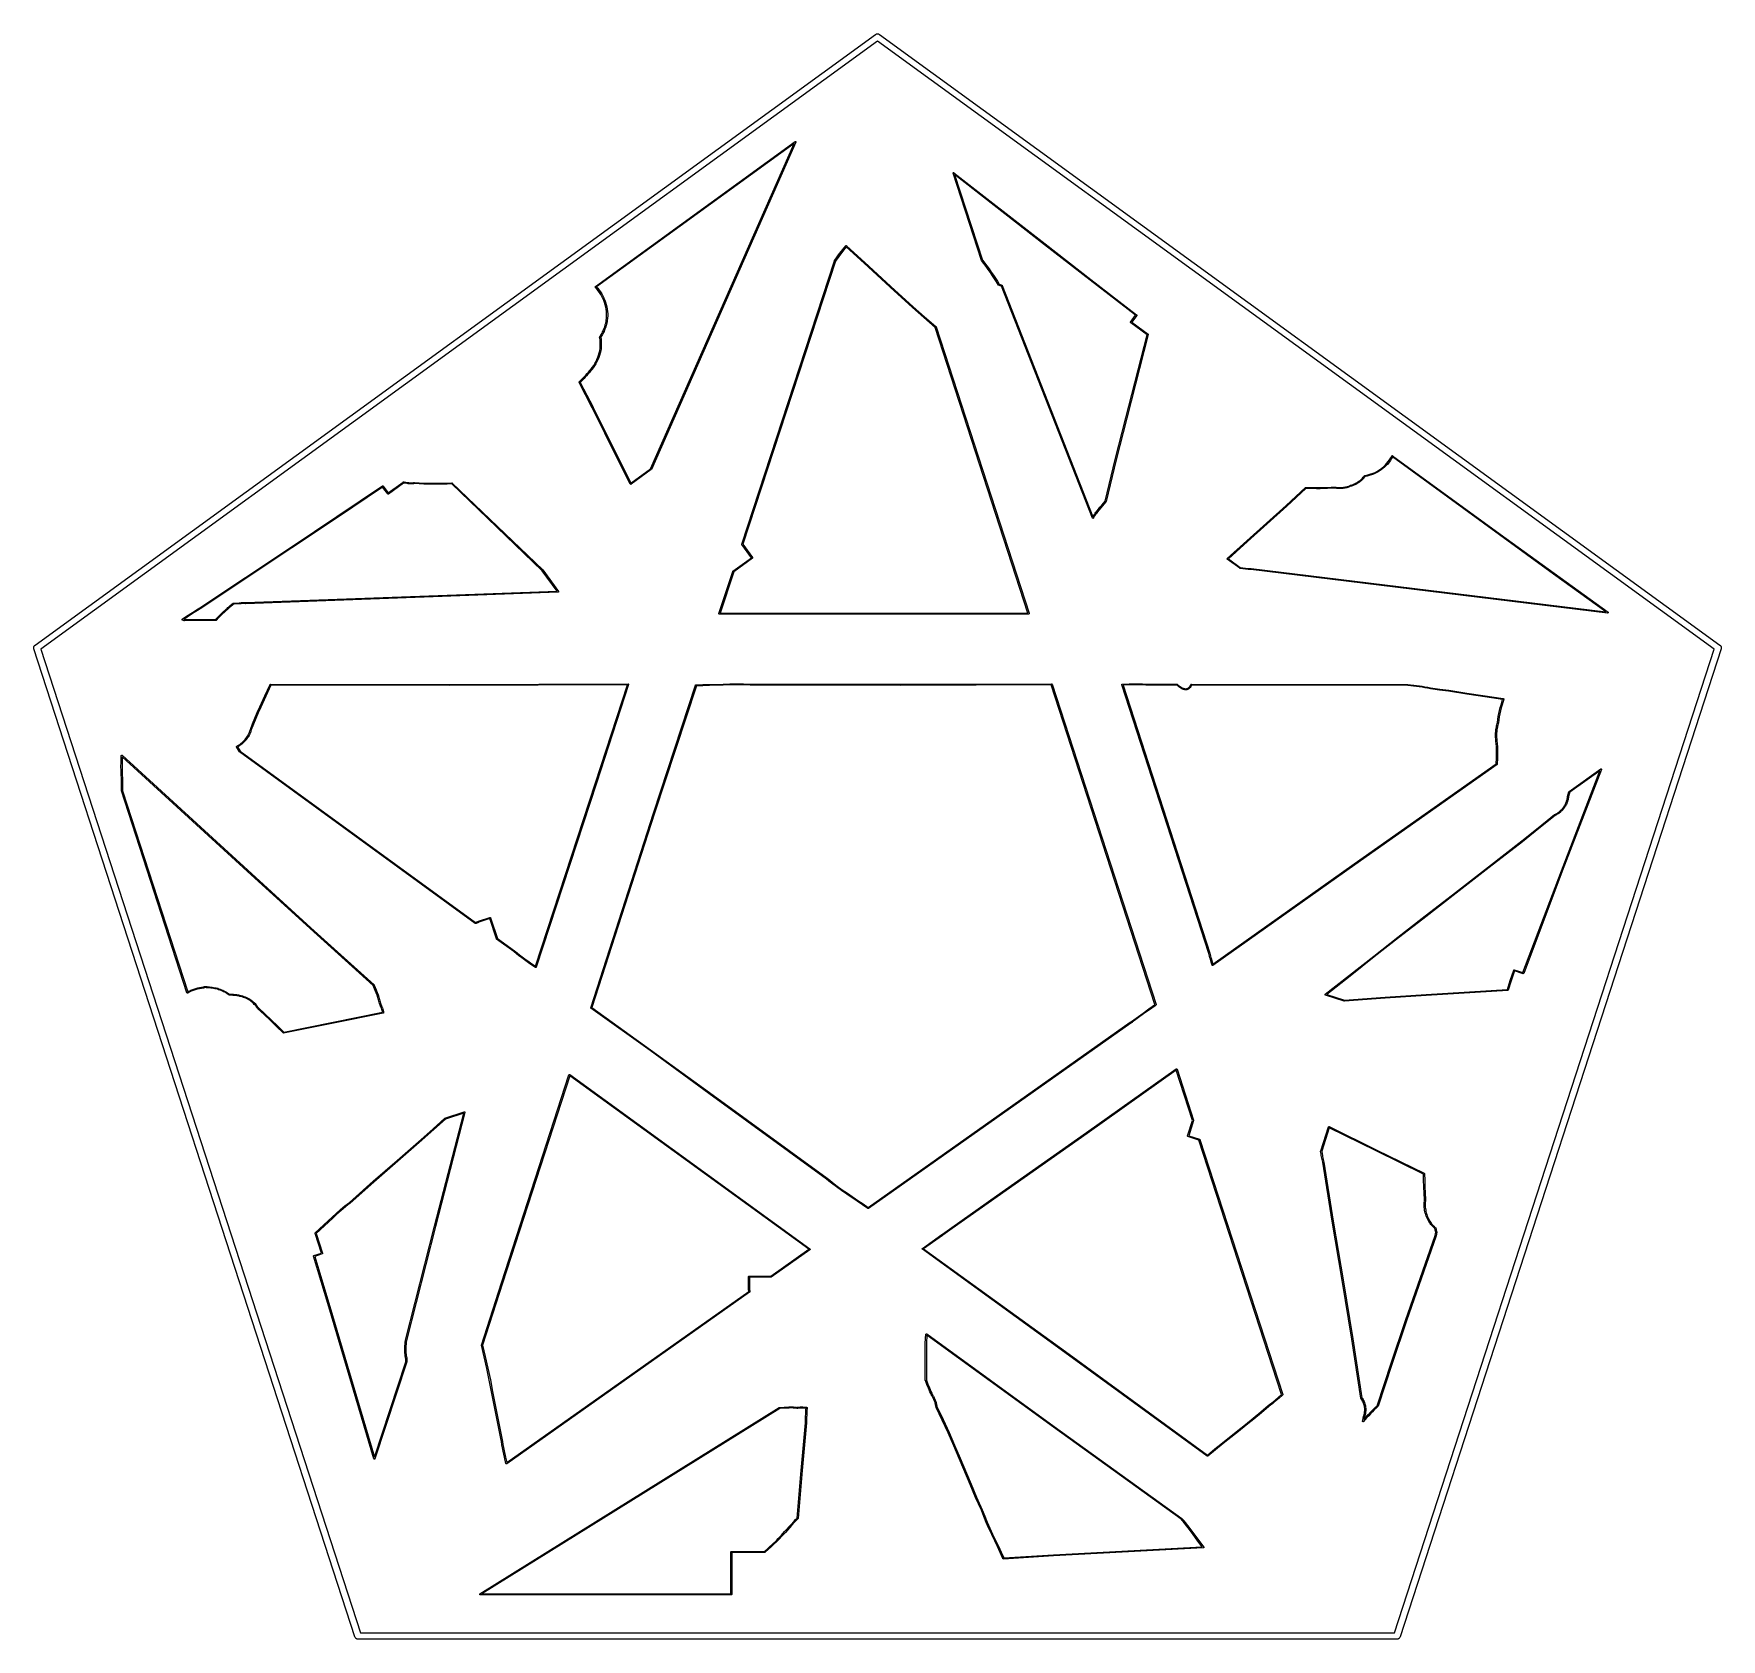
# Model space of a CAD drawing. Extents: x 2.34 to 5.54, y -3.95 to -0.91.
import ezdxf

# ---------------------------------------------------------------- set-up
doc = ezdxf.new("R2010")
doc.units = 0
doc.header["$MEASUREMENT"] = 0
doc.layers.add('BLACK', color=7, linetype='CONTINUOUS')

msp = doc.modelspace()

# ---------------------------------------------------------------- linework, layer by layer
at = {"layer": 'BLACK', "linetype": 'CONTINUOUS'}
for p, q in [((2.346, -2.065), (3.9386, -0.908)), ((3.9422, -0.9207), (2.357, -2.0724)), ((3.9386, -0.908), (3.9396, -0.9074)), ((3.9396, -0.9074), (3.9399, -0.9073)), ((3.9399, -0.9073), (3.9401, -0.9072)), ((3.9401, -0.9072), (3.941, -0.907)), ((3.941, -0.907), (3.942, -0.9068)), ((3.942, -0.9068), (3.9422, -0.9068)), ((3.9422, -0.9068), (3.9425, -0.9068)), ((5.5275, -2.0724), (3.9422, -0.9207)), ((3.9425, -0.9068), (3.9434, -0.907)), ((3.9434, -0.907), (3.9444, -0.9072)), ((3.9444, -0.9072), (3.9446, -0.9073)), ((3.9446, -0.9073), (3.9448, -0.9074)), ((3.9448, -0.9074), (3.9459, -0.908)), ((3.9459, -0.908), (5.5384, -2.065)), ((3.4079, -1.3856), (3.786, -1.1108)), ((3.7842, -1.1146), (3.4099, -1.3865)), ((3.5122, -1.731), (3.7842, -1.1146)), ((3.7875, -1.112), (3.5139, -1.7321)), ((3.786, -1.1108), (3.7863, -1.1107)), ((3.7863, -1.1107), (3.7865, -1.1107)), ((3.7865, -1.1107), (3.7866, -1.1106)), ((3.7866, -1.1106), (3.7868, -1.1108)), ((3.7868, -1.1108), (3.7871, -1.1108)), ((3.7871, -1.1108), (3.7872, -1.1109)), ((3.7872, -1.1109), (3.7873, -1.111)), ((3.7873, -1.111), (3.7874, -1.1112)), ((3.7874, -1.1112), (3.7875, -1.1114)), ((3.7875, -1.1114), (3.7875, -1.1115)), ((3.7875, -1.1115), (3.7875, -1.1117)), ((3.7875, -1.1117), (3.7875, -1.112)), ((4.0855, -1.1705), (4.0857, -1.1703)), ((4.0855, -1.1706), (4.0855, -1.1705)), ((4.0855, -1.1707), (4.0855, -1.1706)), ((4.0855, -1.1711), (4.0855, -1.1707)), ((4.1393, -1.3363), (4.0855, -1.1711)), ((4.0857, -1.1703), (4.0858, -1.17)), ((4.0858, -1.17), (4.0859, -1.17)), ((4.0859, -1.17), (4.086, -1.1699)), ((4.086, -1.1699), (4.0863, -1.1699)), ((4.0863, -1.1699), (4.0865, -1.1698)), ((4.0865, -1.1698), (4.0866, -1.1698)), ((4.0866, -1.1698), (4.0867, -1.1698)), ((4.0867, -1.1698), (4.0871, -1.17)), ((4.0871, -1.17), (4.2598, -1.3051)), ((4.2586, -1.3066), (4.0884, -1.1735)), ((4.0884, -1.1735), (4.1411, -1.3355)), ((3.8765, -1.3153), (3.8821, -1.3084)), ((3.8829, -1.3104), (3.8781, -1.3165)), ((3.8821, -1.3084), (3.8824, -1.3081)), ((3.8824, -1.3081), (3.8824, -1.3081)), ((3.8824, -1.3081), (3.8824, -1.3081)), ((3.8824, -1.3081), (3.8824, -1.3081)), ((3.8824, -1.3081), (3.8825, -1.3081)), ((3.8825, -1.3081), (3.8828, -1.3081)), ((3.8828, -1.3081), (3.8831, -1.3081)), ((3.9243, -1.3483), (3.8829, -1.3104)), ((3.8831, -1.3081), (3.8832, -1.3081)), ((3.8831, -1.3081), (3.8831, -1.3081)), ((3.8832, -1.3081), (3.8832, -1.3081)), ((3.8832, -1.3081), (3.8832, -1.3081)), ((3.8832, -1.3081), (3.8832, -1.3081)), ((3.8832, -1.3081), (3.8835, -1.3083)), ((3.8835, -1.3083), (3.9256, -1.3469)), ((4.3451, -1.3739), (4.2586, -1.3066)), ((4.2586, -1.3066), (4.2586, -1.3066)), ((4.2586, -1.3066), (4.2586, -1.3066)), ((4.2598, -1.3051), (4.2598, -1.3051)), ((4.2598, -1.3051), (4.3463, -1.3723)), ((3.685, -1.8735), (3.8607, -1.3368)), ((3.8625, -1.3375), (3.687, -1.8736)), ((3.8607, -1.3366), (3.8608, -1.3365)), ((3.8607, -1.3368), (3.8607, -1.3366)), ((3.8608, -1.3365), (3.8633, -1.3329)), ((3.8649, -1.3341), (3.8625, -1.3375)), ((3.8633, -1.3329), (3.8658, -1.3294)), ((3.8633, -1.3329), (3.8633, -1.3329)), ((3.8633, -1.3329), (3.8633, -1.3329)), ((3.8674, -1.3305), (3.8649, -1.3341)), ((3.8658, -1.3294), (3.8684, -1.3258)), ((3.8658, -1.3294), (3.8658, -1.3294)), ((3.8658, -1.3294), (3.8658, -1.3294)), ((3.87, -1.327), (3.8674, -1.3305)), ((3.8684, -1.3258), (3.8711, -1.3223)), ((3.8684, -1.3258), (3.8684, -1.3258)), ((3.8684, -1.3258), (3.8684, -1.3258)), ((3.8727, -1.3235), (3.87, -1.327)), ((3.8711, -1.3223), (3.8765, -1.3153)), ((3.8711, -1.3223), (3.8711, -1.3223)), ((3.8711, -1.3223), (3.8711, -1.3223)), ((3.8781, -1.3165), (3.8727, -1.3235)), ((3.8765, -1.3153), (3.8765, -1.3153)), ((3.8765, -1.3153), (3.8765, -1.3153)), ((4.1394, -1.3364), (4.1393, -1.3363)), ((4.1395, -1.3365), (4.1394, -1.3364)), ((4.1479, -1.3479), (4.1395, -1.3365)), ((4.1411, -1.3355), (4.1495, -1.3467)), ((3.9663, -1.3871), (3.9243, -1.3483)), ((3.9256, -1.3469), (3.9256, -1.3469)), ((3.9256, -1.3469), (3.9256, -1.3469)), ((3.9256, -1.3469), (3.9676, -1.3857)), ((4.1521, -1.3536), (4.1479, -1.3479)), ((4.1495, -1.3467), (4.1495, -1.3467)), ((4.1495, -1.3467), (4.1495, -1.3467)), ((4.1495, -1.3467), (4.1537, -1.3524)), ((4.1562, -1.3593), (4.1521, -1.3536)), ((4.1537, -1.3524), (4.1537, -1.3524)), ((4.1537, -1.3524), (4.1537, -1.3524)), ((4.1537, -1.3524), (4.1578, -1.3582)), ((4.1601, -1.3651), (4.1562, -1.3593)), ((4.1578, -1.3582), (4.1578, -1.3582)), ((4.1578, -1.3582), (4.1578, -1.3582)), ((4.1578, -1.3582), (4.1618, -1.364)), ((4.164, -1.371), (4.1601, -1.3651)), ((4.1618, -1.364), (4.1618, -1.364)), ((4.1618, -1.364), (4.1618, -1.364)), ((4.1618, -1.364), (4.1657, -1.3699)), ((4.1678, -1.3769), (4.164, -1.371)), ((4.1657, -1.3699), (4.1657, -1.3699)), ((4.1657, -1.3699), (4.1657, -1.3699)), ((4.1657, -1.3699), (4.1694, -1.3758)), ((4.4312, -1.4401), (4.3451, -1.3739)), ((4.3451, -1.3739), (4.3451, -1.3739)), ((4.3451, -1.3739), (4.3451, -1.3739)), ((4.3463, -1.3723), (4.3463, -1.3723)), ((4.3463, -1.3723), (4.4332, -1.4392)), ((3.4075, -1.3863), (3.4076, -1.3859)), ((3.4075, -1.3866), (3.4075, -1.3863)), ((3.4075, -1.3867), (3.4075, -1.3866)), ((3.4075, -1.3866), (3.4075, -1.3866)), ((3.4077, -1.387), (3.4075, -1.3867)), ((3.4076, -1.3858), (3.4079, -1.3856)), ((3.4076, -1.3859), (3.4076, -1.3858)), ((3.4076, -1.3859), (3.4076, -1.3859)), ((3.4106, -1.3902), (3.4077, -1.387)), ((3.4099, -1.3865), (3.4121, -1.389)), ((3.4132, -1.3936), (3.4106, -1.3902)), ((3.4121, -1.389), (3.4121, -1.389)), ((3.4121, -1.389), (3.4121, -1.389)), ((3.4121, -1.389), (3.4148, -1.3924)), ((3.4157, -1.3971), (3.4132, -1.3936)), ((3.4148, -1.3924), (3.4148, -1.3924)), ((3.4148, -1.3924), (3.4148, -1.3924)), ((3.4148, -1.3924), (3.4173, -1.396)), ((3.418, -1.4007), (3.4157, -1.3971)), ((3.4173, -1.396), (3.4174, -1.396)), ((3.4174, -1.396), (3.4174, -1.396)), ((3.4174, -1.396), (3.4197, -1.3997)), ((3.4201, -1.4045), (3.418, -1.4007)), ((3.4197, -1.3997), (3.4197, -1.3997)), ((3.4197, -1.3997), (3.4197, -1.3997)), ((3.4197, -1.3997), (3.4219, -1.4035)), ((3.422, -1.4083), (3.4201, -1.4045)), ((3.4219, -1.4035), (3.4219, -1.4035)), ((3.4219, -1.4035), (3.4219, -1.4036)), ((3.4219, -1.4036), (3.4238, -1.4074)), ((4.0086, -1.4256), (3.9663, -1.3871)), ((3.9663, -1.3871), (3.9663, -1.3871)), ((3.9663, -1.3871), (3.9663, -1.3871)), ((3.9676, -1.3857), (4.0099, -1.4241)), ((4.1714, -1.3829), (4.1678, -1.3769)), ((4.1694, -1.3758), (4.1694, -1.3758)), ((4.1694, -1.3758), (4.1694, -1.3758)), ((4.1694, -1.3758), (4.1729, -1.3815)), ((4.1715, -1.383), (4.1714, -1.3829)), ((4.1715, -1.3831), (4.1715, -1.383)), ((4.1716, -1.3831), (4.1715, -1.3831)), ((4.1717, -1.3831), (4.1716, -1.3831)), ((4.1716, -1.3831), (4.1716, -1.3831)), ((4.1719, -1.3833), (4.1717, -1.3831)), ((4.1725, -1.3835), (4.1719, -1.3833)), ((4.1732, -1.3838), (4.1725, -1.3835)), ((4.1725, -1.3835), (4.1725, -1.3835)), ((4.1725, -1.3835), (4.1725, -1.3835)), ((4.1729, -1.3815), (4.1732, -1.3817)), ((4.1732, -1.3817), (4.1739, -1.3819)), ((4.1739, -1.384), (4.1732, -1.3838)), ((4.1732, -1.3838), (4.1732, -1.3838)), ((4.1732, -1.3838), (4.1732, -1.3838)), ((4.1739, -1.3819), (4.1745, -1.3821)), ((4.1746, -1.3842), (4.1739, -1.384)), ((4.1739, -1.384), (4.1739, -1.384)), ((4.1739, -1.384), (4.1739, -1.384)), ((4.1745, -1.3821), (4.1752, -1.3823)), ((4.1753, -1.3844), (4.1746, -1.3842)), ((4.1746, -1.3842), (4.1746, -1.3842)), ((4.1746, -1.3842), (4.1746, -1.3842)), ((4.1752, -1.3823), (4.1758, -1.3825)), ((4.176, -1.3846), (4.1753, -1.3844)), ((4.1753, -1.3844), (4.1753, -1.3844)), ((4.1753, -1.3844), (4.1753, -1.3844)), ((4.1758, -1.3825), (4.1765, -1.3827)), ((4.1767, -1.3848), (4.176, -1.3846)), ((4.176, -1.3846), (4.176, -1.3846)), ((4.176, -1.3846), (4.176, -1.3846)), ((4.1765, -1.3827), (4.1772, -1.3829)), ((4.1769, -1.3849), (4.1767, -1.3848)), ((4.1767, -1.3848), (4.1767, -1.3848)), ((4.1767, -1.3848), (4.1767, -1.3848)), ((4.3493, -1.8244), (4.1769, -1.3849)), ((4.1772, -1.3829), (4.1778, -1.3831)), ((4.1778, -1.3831), (4.1782, -1.3832)), ((4.1782, -1.3832), (4.1782, -1.3833)), ((4.1782, -1.3833), (4.1783, -1.3834)), ((4.1783, -1.3834), (4.1785, -1.3837)), ((4.1785, -1.3837), (4.3504, -1.8218)), ((3.4237, -1.4122), (3.422, -1.4083)), ((3.4252, -1.4162), (3.4237, -1.4122)), ((3.4238, -1.4074), (3.4238, -1.4075)), ((3.4238, -1.4075), (3.4238, -1.4075)), ((3.4238, -1.4075), (3.4255, -1.4115)), ((3.4264, -1.4203), (3.4252, -1.4162)), ((3.4255, -1.4115), (3.4255, -1.4115)), ((3.4255, -1.4115), (3.4256, -1.4115)), ((3.4256, -1.4115), (3.427, -1.4156)), ((3.4274, -1.4245), (3.4264, -1.4203)), ((3.427, -1.4156), (3.427, -1.4156)), ((3.427, -1.4156), (3.4271, -1.4156)), ((3.4271, -1.4156), (3.4283, -1.4198)), ((3.4282, -1.4287), (3.4274, -1.4245)), ((3.4288, -1.4329), (3.4282, -1.4287)), ((3.4283, -1.4198), (3.4283, -1.4198)), ((3.4283, -1.4198), (3.4283, -1.4198)), ((3.4283, -1.4198), (3.4294, -1.424)), ((3.429, -1.4372), (3.4288, -1.4329)), ((3.429, -1.4415), (3.429, -1.4372)), ((3.4294, -1.424), (3.4294, -1.4241)), ((3.4294, -1.4241), (3.4294, -1.4241)), ((3.4294, -1.4241), (3.4302, -1.4283)), ((3.4302, -1.4283), (3.4302, -1.4284)), ((3.4302, -1.4284), (3.4302, -1.4284)), ((3.4302, -1.4284), (3.4307, -1.4327)), ((3.4307, -1.4327), (3.4307, -1.4327)), ((3.4307, -1.4327), (3.4307, -1.4328)), ((3.4307, -1.4328), (3.431, -1.4371)), ((3.431, -1.4371), (3.431, -1.4371)), ((3.431, -1.4371), (3.431, -1.4371)), ((3.431, -1.4371), (3.431, -1.4415)), ((4.03, -1.4445), (4.0086, -1.4256)), ((4.0086, -1.4256), (4.0086, -1.4256)), ((4.0086, -1.4256), (4.0086, -1.4256)), ((4.0099, -1.4241), (4.0313, -1.443)), ((3.4213, -1.4718), (3.4222, -1.4698)), ((3.4222, -1.4698), (3.423, -1.4678)), ((3.423, -1.4678), (3.4238, -1.4657)), ((3.424, -1.4706), (3.4231, -1.4727)), ((3.4238, -1.4656), (3.4244, -1.4643)), ((3.4238, -1.4657), (3.4238, -1.4656)), ((3.4238, -1.4656), (3.4238, -1.4656)), ((3.4249, -1.4685), (3.424, -1.4706)), ((3.424, -1.4706), (3.424, -1.4706)), ((3.424, -1.4706), (3.424, -1.4706)), ((3.4244, -1.4643), (3.4249, -1.4631)), ((3.4249, -1.4631), (3.4253, -1.4618)), ((3.4257, -1.4664), (3.4249, -1.4685)), ((3.4249, -1.4685), (3.4249, -1.4685)), ((3.4249, -1.4685), (3.4249, -1.4685)), ((3.4253, -1.4618), (3.4258, -1.4605)), ((3.4262, -1.4651), (3.4257, -1.4664)), ((3.4258, -1.4605), (3.4262, -1.4592)), ((3.4262, -1.4592), (3.4265, -1.4579)), ((3.4267, -1.4638), (3.4262, -1.4651)), ((3.4262, -1.4651), (3.4262, -1.4651)), ((3.4262, -1.4651), (3.4262, -1.4651)), ((3.4265, -1.4579), (3.4269, -1.4566)), ((3.4272, -1.4624), (3.4267, -1.4637)), ((3.4267, -1.4637), (3.4267, -1.4637)), ((3.4267, -1.4637), (3.4267, -1.4638)), ((3.4269, -1.4566), (3.4272, -1.4553)), ((3.4272, -1.4553), (3.4275, -1.4539)), ((3.4276, -1.4611), (3.4272, -1.4624)), ((3.4272, -1.4624), (3.4272, -1.4624)), ((3.4272, -1.4624), (3.4272, -1.4624)), ((3.4275, -1.4539), (3.4278, -1.4526)), ((3.428, -1.4598), (3.4276, -1.4611)), ((3.4276, -1.4611), (3.4276, -1.4611)), ((3.4276, -1.4611), (3.4276, -1.4611)), ((3.4278, -1.4526), (3.428, -1.4513)), ((3.428, -1.4513), (3.4282, -1.4507)), ((3.4281, -1.4597), (3.428, -1.4597)), ((3.428, -1.4597), (3.428, -1.4598)), ((3.4284, -1.4584), (3.4281, -1.4597)), ((3.4282, -1.4507), (3.4283, -1.45)), ((3.4283, -1.45), (3.4288, -1.4457)), ((3.4288, -1.4571), (3.4284, -1.4584)), ((3.4284, -1.4584), (3.4284, -1.4584)), ((3.4284, -1.4584), (3.4284, -1.4584)), ((3.4288, -1.4457), (3.429, -1.4415)), ((3.4291, -1.4557), (3.4288, -1.457)), ((3.4288, -1.457), (3.4288, -1.4571)), ((3.4288, -1.4571), (3.4288, -1.4571)), ((3.4294, -1.4544), (3.4291, -1.4557)), ((3.4291, -1.4557), (3.4291, -1.4557)), ((3.4291, -1.4557), (3.4291, -1.4557)), ((3.4297, -1.453), (3.4294, -1.4544)), ((3.4294, -1.4544), (3.4294, -1.4544)), ((3.4294, -1.4544), (3.4294, -1.4544)), ((3.43, -1.4517), (3.4297, -1.453)), ((3.4297, -1.453), (3.4297, -1.453)), ((3.4297, -1.453), (3.4297, -1.453)), ((3.4301, -1.451), (3.43, -1.4517)), ((3.43, -1.4517), (3.43, -1.4517)), ((3.43, -1.4517), (3.43, -1.4517)), ((3.4302, -1.4503), (3.4301, -1.451)), ((3.4301, -1.451), (3.4301, -1.451)), ((3.4301, -1.451), (3.4301, -1.451)), ((3.4308, -1.446), (3.4302, -1.4503)), ((3.4302, -1.4503), (3.4302, -1.4503)), ((3.4302, -1.4503), (3.4302, -1.4503)), ((3.4308, -1.4459), (3.4307, -1.4459)), ((3.4307, -1.4459), (3.4308, -1.446)), ((3.431, -1.4415), (3.4308, -1.4459)), ((3.431, -1.4415), (3.431, -1.4415)), ((3.431, -1.4415), (3.431, -1.4415)), ((4.0301, -1.4445), (4.03, -1.4445)), ((4.0515, -1.463), (4.0301, -1.4445)), ((4.0301, -1.4445), (4.0301, -1.4445)), ((4.0313, -1.443), (4.053, -1.4617)), ((4.2272, -2.0042), (4.0515, -1.463)), ((4.053, -1.4617), (4.0531, -1.4617)), ((4.0531, -1.4617), (4.0531, -1.4618)), ((4.0531, -1.4618), (4.0532, -1.4619)), ((4.0532, -1.4619), (4.0532, -1.462)), ((4.0532, -1.462), (4.0532, -1.462)), ((4.0532, -1.462), (4.0533, -1.4621)), ((4.0533, -1.4621), (4.2295, -2.0048)), ((4.4217, -1.4534), (4.4219, -1.453)), ((4.4217, -1.4536), (4.4217, -1.4534)), ((4.4217, -1.4534), (4.4217, -1.4534)), ((4.4217, -1.4534), (4.4217, -1.4534)), ((4.4217, -1.4534), (4.4217, -1.4534)), ((4.4218, -1.4541), (4.4217, -1.4536)), ((4.4221, -1.4544), (4.4218, -1.4541)), ((4.4218, -1.4541), (4.4218, -1.4541)), ((4.4218, -1.4541), (4.4218, -1.4541)), ((4.4218, -1.4541), (4.4218, -1.4541)), ((4.4219, -1.453), (4.4312, -1.4401)), ((4.4531, -1.4769), (4.4221, -1.4544)), ((4.4334, -1.4405), (4.424, -1.4534)), ((4.424, -1.4534), (4.4548, -1.4757)), ((4.4332, -1.4392), (4.4334, -1.4394)), ((4.4334, -1.4394), (4.4334, -1.4394)), ((4.4334, -1.4394), (4.4334, -1.4394)), ((4.4334, -1.4394), (4.4334, -1.4395)), ((4.4334, -1.4395), (4.4335, -1.4398)), ((4.4335, -1.4402), (4.4334, -1.4405)), ((4.4335, -1.4398), (4.4336, -1.4402)), ((4.4336, -1.4402), (4.4335, -1.4402)), ((4.4335, -1.4402), (4.4335, -1.4402)), ((4.4335, -1.4402), (4.4335, -1.4402)), ((3.4157, -1.4815), (3.4158, -1.4812)), ((3.4157, -1.4819), (3.4157, -1.4815)), ((3.4157, -1.4815), (3.4157, -1.4815)), ((3.4157, -1.4815), (3.4157, -1.4815)), ((3.4157, -1.4815), (3.4157, -1.4815)), ((3.4157, -1.4815), (3.4157, -1.4815)), ((3.4164, -1.4861), (3.4157, -1.4819)), ((3.4158, -1.4812), (3.417, -1.4794)), ((3.4168, -1.4903), (3.4164, -1.4861)), ((3.4165, -1.5031), (3.4169, -1.4988)), ((3.417, -1.4946), (3.4168, -1.4903)), ((3.4169, -1.4988), (3.417, -1.4946)), ((3.417, -1.4794), (3.4182, -1.4776)), ((3.4187, -1.4805), (3.4177, -1.4819)), ((3.4177, -1.4819), (3.4183, -1.4858)), ((3.4182, -1.4776), (3.4193, -1.4757)), ((3.4183, -1.4858), (3.4183, -1.4858)), ((3.4183, -1.4858), (3.4184, -1.4859)), ((3.4184, -1.4859), (3.4188, -1.4902)), ((3.4188, -1.499), (3.4184, -1.5033)), ((3.4199, -1.4786), (3.4187, -1.4804)), ((3.4187, -1.4804), (3.4187, -1.4805)), ((3.4187, -1.4805), (3.4187, -1.4805)), ((3.4188, -1.4902), (3.4188, -1.4902)), ((3.4188, -1.4902), (3.4188, -1.4902)), ((3.4188, -1.4902), (3.4189, -1.4945)), ((3.4189, -1.4946), (3.4188, -1.4989)), ((3.4188, -1.4989), (3.4188, -1.499)), ((3.4188, -1.499), (3.4188, -1.499)), ((3.4189, -1.4945), (3.4189, -1.4946)), ((3.4189, -1.4946), (3.4189, -1.4946)), ((3.4193, -1.4757), (3.4203, -1.4738)), ((3.421, -1.4767), (3.4199, -1.4786)), ((3.4199, -1.4786), (3.4199, -1.4786)), ((3.4199, -1.4786), (3.4199, -1.4786)), ((3.4203, -1.4738), (3.4213, -1.4718)), ((3.422, -1.4747), (3.421, -1.4767)), ((3.421, -1.4767), (3.421, -1.4767)), ((3.421, -1.4767), (3.421, -1.4767)), ((3.4221, -1.4747), (3.422, -1.4747)), ((3.422, -1.4747), (3.422, -1.4747)), ((3.423, -1.4727), (3.4221, -1.4747)), ((3.4231, -1.4727), (3.423, -1.4727)), ((3.423, -1.4727), (3.423, -1.4727)), ((4.4127, -1.6343), (4.4531, -1.4769)), ((4.4552, -1.4768), (4.4146, -1.6348)), ((4.4548, -1.4757), (4.4548, -1.4757)), ((4.4548, -1.4757), (4.4548, -1.4757)), ((4.4548, -1.4757), (4.4548, -1.4757)), ((4.4548, -1.4757), (4.455, -1.476)), ((4.455, -1.476), (4.4551, -1.4762)), ((4.4551, -1.4762), (4.4552, -1.4764)), ((4.4552, -1.4764), (4.4552, -1.4767)), ((4.4552, -1.4767), (4.4552, -1.4768)), ((4.4552, -1.4768), (4.4552, -1.4768)), ((4.4552, -1.4768), (4.4552, -1.4768)), ((3.4046, -1.5351), (3.4068, -1.5314)), ((3.4085, -1.5324), (3.4062, -1.5361)), ((3.4068, -1.5314), (3.4089, -1.5277)), ((3.4086, -1.5324), (3.4085, -1.5324)), ((3.4085, -1.5324), (3.4085, -1.5324)), ((3.4106, -1.5286), (3.4086, -1.5324)), ((3.4089, -1.5277), (3.4107, -1.5238)), ((3.4107, -1.5285), (3.4106, -1.5286)), ((3.4107, -1.5238), (3.4124, -1.5198)), ((3.4125, -1.5246), (3.4107, -1.5285)), ((3.4107, -1.5285), (3.4107, -1.5285)), ((3.4124, -1.5198), (3.4137, -1.5157)), ((3.4126, -1.5245), (3.4125, -1.5246)), ((3.4125, -1.5246), (3.4125, -1.5246)), ((3.4142, -1.5205), (3.4126, -1.5245)), ((3.4137, -1.5157), (3.4149, -1.5115)), ((3.4156, -1.5163), (3.4142, -1.5204)), ((3.4142, -1.5204), (3.4142, -1.5205)), ((3.4142, -1.5205), (3.4142, -1.5205)), ((3.4149, -1.5115), (3.4158, -1.5073)), ((3.4168, -1.512), (3.4156, -1.5163)), ((3.4156, -1.5163), (3.4156, -1.5163)), ((3.4156, -1.5163), (3.4156, -1.5163)), ((3.4158, -1.5073), (3.4165, -1.5031)), ((3.4177, -1.5077), (3.4168, -1.512)), ((3.4168, -1.512), (3.4168, -1.512)), ((3.4168, -1.512), (3.4168, -1.512)), ((3.4184, -1.5034), (3.4177, -1.5077)), ((3.4177, -1.5077), (3.4177, -1.5077)), ((3.4177, -1.5077), (3.4177, -1.5077)), ((3.4184, -1.5033), (3.4184, -1.5033)), ((3.4184, -1.5033), (3.4184, -1.5034)), ((3.377, -1.5666), (3.3772, -1.5664)), ((3.377, -1.5669), (3.377, -1.5666)), ((3.3772, -1.5663), (3.3822, -1.5613)), ((3.3772, -1.5664), (3.3772, -1.5663)), ((3.3772, -1.5664), (3.3772, -1.5664)), ((3.3772, -1.5664), (3.3772, -1.5664)), ((3.3836, -1.5627), (3.3791, -1.5672)), ((3.3822, -1.5613), (3.3847, -1.5587)), ((3.3861, -1.56), (3.3836, -1.5626)), ((3.3836, -1.5626), (3.3836, -1.5626)), ((3.3836, -1.5626), (3.3836, -1.5627)), ((3.3847, -1.5587), (3.3871, -1.5561)), ((3.3886, -1.5574), (3.3861, -1.56)), ((3.3861, -1.56), (3.3861, -1.56)), ((3.3861, -1.56), (3.3861, -1.56)), ((3.3871, -1.5561), (3.3896, -1.5534)), ((3.391, -1.5547), (3.3886, -1.5574)), ((3.3886, -1.5574), (3.3886, -1.5574)), ((3.3886, -1.5574), (3.3886, -1.5574)), ((3.3896, -1.5534), (3.392, -1.5506)), ((3.3934, -1.5519), (3.391, -1.5547)), ((3.391, -1.5547), (3.391, -1.5547)), ((3.391, -1.5547), (3.391, -1.5547)), ((3.392, -1.5506), (3.3943, -1.5479)), ((3.3958, -1.5491), (3.3934, -1.5519)), ((3.3934, -1.5519), (3.3934, -1.5519)), ((3.3934, -1.5519), (3.3934, -1.5519)), ((3.3943, -1.5479), (3.3966, -1.5451)), ((3.3981, -1.5463), (3.3958, -1.5491)), ((3.3958, -1.5491), (3.3958, -1.5491)), ((3.3958, -1.5491), (3.3958, -1.5491)), ((3.3966, -1.545), (3.3995, -1.5419)), ((3.3966, -1.5451), (3.3966, -1.545)), ((3.3966, -1.545), (3.3966, -1.545)), ((3.401, -1.5432), (3.3981, -1.5463)), ((3.3995, -1.5419), (3.4021, -1.5385)), ((3.4037, -1.5398), (3.401, -1.5431)), ((3.401, -1.5431), (3.401, -1.5431)), ((3.401, -1.5431), (3.401, -1.5432)), ((3.4021, -1.5385), (3.4046, -1.5351)), ((3.4062, -1.5362), (3.4037, -1.5397)), ((3.4037, -1.5397), (3.4037, -1.5397)), ((3.4037, -1.5397), (3.4037, -1.5398)), ((3.4062, -1.5361), (3.4062, -1.5361)), ((3.4062, -1.5361), (3.4062, -1.5362)), ((3.377, -1.5671), (3.377, -1.5669)), ((3.377, -1.5674), (3.377, -1.5671)), ((3.3771, -1.5674), (3.377, -1.5674)), ((3.377, -1.5674), (3.377, -1.5674)), ((3.3771, -1.5675), (3.3771, -1.5674)), ((3.4015, -1.6154), (3.3771, -1.5675)), ((3.3791, -1.5672), (3.4033, -1.6145)), ((3.4257, -1.6636), (3.4015, -1.6154)), ((3.4033, -1.6145), (3.4033, -1.6145)), ((3.4033, -1.6145), (3.4033, -1.6146)), ((3.4033, -1.6146), (3.4275, -1.6627)), ((3.4275, -1.6627), (3.4275, -1.6627)), ((3.4275, -1.6627), (3.4275, -1.6627)), ((3.4275, -1.6627), (3.475, -1.7581)), ((4.3925, -1.7134), (4.4127, -1.6343)), ((4.4146, -1.6348), (4.3944, -1.7139)), ((4.4127, -1.6343), (4.4127, -1.6343)), ((4.4127, -1.6343), (4.4127, -1.6343)), ((4.4146, -1.6348), (4.4146, -1.6348)), ((3.4737, -1.76), (3.4257, -1.6636)), ((4.3733, -1.7924), (4.3925, -1.7134)), ((4.3944, -1.7139), (4.3752, -1.7931)), ((4.3925, -1.7134), (4.3925, -1.7134)), ((4.3925, -1.7134), (4.3925, -1.7134)), ((4.8987, -1.7291), (4.9018, -1.7265)), ((4.9018, -1.7265), (4.9048, -1.7236)), ((4.9061, -1.725), (4.9031, -1.7279)), ((4.9048, -1.7236), (4.9075, -1.7206)), ((4.9062, -1.725), (4.9061, -1.725)), ((4.909, -1.7219), (4.9062, -1.725)), ((4.9062, -1.725), (4.9062, -1.725)), ((4.9075, -1.7206), (4.9101, -1.7174)), ((4.9117, -1.7186), (4.909, -1.7219)), ((4.909, -1.7219), (4.909, -1.7219)), ((4.909, -1.7219), (4.909, -1.7219)), ((4.9101, -1.7174), (4.9125, -1.714)), ((4.9142, -1.7151), (4.9117, -1.7186)), ((4.9117, -1.7186), (4.9117, -1.7186)), ((4.9117, -1.7186), (4.9117, -1.7186)), ((4.9125, -1.714), (4.9147, -1.7104)), ((4.9164, -1.7114), (4.9142, -1.715)), ((4.9142, -1.715), (4.9142, -1.7151)), ((4.9142, -1.7151), (4.9142, -1.7151)), ((4.9147, -1.7104), (4.9167, -1.7066)), ((4.9179, -1.7085), (4.9164, -1.7113)), ((4.9164, -1.7113), (4.9164, -1.7114)), ((4.9164, -1.7114), (4.9164, -1.7114)), ((4.9167, -1.7066), (4.9169, -1.7063)), ((4.9169, -1.7063), (4.917, -1.7063)), ((4.917, -1.7063), (4.9171, -1.7062)), ((4.9171, -1.7062), (4.9174, -1.7062)), ((4.9174, -1.7062), (4.9177, -1.7061)), ((4.9177, -1.7061), (4.9178, -1.7061)), ((4.9177, -1.7061), (4.9177, -1.7061)), ((4.9178, -1.7061), (4.9178, -1.7061)), ((4.9178, -1.7061), (4.9178, -1.7061)), ((4.9178, -1.7061), (4.9179, -1.7061)), ((4.9179, -1.7061), (4.9182, -1.7063)), ((5.1209, -1.8563), (4.9179, -1.7085)), ((4.9182, -1.7063), (4.9182, -1.7063)), ((4.9182, -1.7063), (4.9182, -1.7063)), ((4.9182, -1.7063), (4.9182, -1.7063)), ((4.9182, -1.7063), (5.1221, -1.8547)), ((3.0151, -1.7767), (3.0434, -1.7562)), ((3.0443, -1.758), (3.0155, -1.7789)), ((3.0434, -1.7562), (3.0435, -1.7561)), ((3.0435, -1.7561), (3.0437, -1.756)), ((3.0435, -1.7561), (3.0435, -1.7561)), ((3.0435, -1.7561), (3.0435, -1.7561)), ((3.0437, -1.756), (3.0437, -1.756)), ((3.0437, -1.756), (3.0437, -1.756)), ((3.0437, -1.756), (3.0438, -1.756)), ((3.0438, -1.756), (3.0438, -1.756)), ((3.0438, -1.756), (3.0441, -1.756)), ((3.0441, -1.756), (3.0446, -1.756)), ((3.0444, -1.758), (3.0443, -1.758)), ((3.0445, -1.758), (3.0444, -1.758)), ((3.045, -1.758), (3.0445, -1.758)), ((3.0445, -1.758), (3.0445, -1.758)), ((3.0446, -1.756), (3.0451, -1.7561)), ((3.0455, -1.7581), (3.045, -1.758)), ((3.045, -1.758), (3.045, -1.758)), ((3.045, -1.758), (3.045, -1.758)), ((3.0451, -1.7561), (3.0457, -1.7561)), ((3.046, -1.7581), (3.0455, -1.7581)), ((3.0455, -1.7581), (3.0455, -1.7581)), ((3.0455, -1.7581), (3.0455, -1.7581)), ((3.0457, -1.7561), (3.0462, -1.7561)), ((3.0483, -1.7585), (3.046, -1.7581)), ((3.0462, -1.7561), (3.0463, -1.7562)), ((3.0463, -1.7562), (3.0463, -1.7562)), ((3.0463, -1.7562), (3.0487, -1.7566)), ((3.0507, -1.7589), (3.0483, -1.7585)), ((3.0483, -1.7585), (3.0483, -1.7585)), ((3.0483, -1.7585), (3.0483, -1.7585)), ((3.0487, -1.7566), (3.051, -1.757)), ((3.051, -1.757), (3.0533, -1.7572)), ((3.0533, -1.7572), (3.0556, -1.7574)), ((3.0556, -1.7574), (3.0568, -1.7574)), ((3.0568, -1.7574), (3.058, -1.7574)), ((3.058, -1.7574), (3.0591, -1.7574)), ((3.0591, -1.7574), (3.0603, -1.7574)), ((3.0603, -1.7574), (3.0615, -1.7573)), ((3.0615, -1.7573), (3.0626, -1.7573)), ((3.0626, -1.7573), (3.0638, -1.7571)), ((3.0638, -1.7571), (3.065, -1.757)), ((3.065, -1.757), (3.0651, -1.757)), ((3.0651, -1.757), (3.0652, -1.757)), ((3.0652, -1.757), (3.074, -1.7575)), ((3.074, -1.7575), (3.0828, -1.7579)), ((3.0828, -1.7579), (3.0916, -1.7581)), ((3.0916, -1.7581), (3.1004, -1.7583)), ((3.1004, -1.7583), (3.1093, -1.7583)), ((3.1093, -1.7583), (3.1181, -1.7582)), ((3.1181, -1.7582), (3.1269, -1.758)), ((3.1269, -1.758), (3.1358, -1.7577)), ((3.1358, -1.7577), (3.1361, -1.7577)), ((3.1361, -1.7577), (3.1362, -1.7577)), ((3.1362, -1.7577), (3.1362, -1.7577)), ((3.1362, -1.7577), (3.1365, -1.7579)), ((3.1365, -1.7579), (3.2224, -1.8401)), ((3.475, -1.7581), (3.5122, -1.731)), ((3.5136, -1.7325), (3.4752, -1.7604)), ((3.5137, -1.7324), (3.5136, -1.7325)), ((3.5138, -1.7323), (3.5137, -1.7324)), ((3.5137, -1.7324), (3.5137, -1.7324)), ((3.5139, -1.7322), (3.5138, -1.7323)), ((3.5139, -1.7321), (3.5139, -1.7322)), ((3.5139, -1.7322), (3.5139, -1.7322)), ((4.8474, -1.7588), (4.8492, -1.7578)), ((4.8492, -1.7578), (4.8509, -1.7568)), ((4.8519, -1.7585), (4.8502, -1.7595)), ((4.8509, -1.7568), (4.8526, -1.7558)), ((4.852, -1.7585), (4.8519, -1.7585)), ((4.8519, -1.7585), (4.8519, -1.7585)), ((4.8536, -1.7574), (4.852, -1.7585)), ((4.8526, -1.7558), (4.8541, -1.7547)), ((4.8537, -1.7574), (4.8536, -1.7574)), ((4.8536, -1.7574), (4.8536, -1.7574)), ((4.8553, -1.7563), (4.8537, -1.7574)), ((4.8541, -1.7547), (4.8557, -1.7535)), ((4.8569, -1.7551), (4.8553, -1.7563)), ((4.8553, -1.7563), (4.8553, -1.7563)), ((4.8553, -1.7563), (4.8553, -1.7563)), ((4.8557, -1.7535), (4.8572, -1.7524)), ((4.8584, -1.7539), (4.8569, -1.7551)), ((4.8569, -1.7551), (4.8569, -1.7551)), ((4.8569, -1.7551), (4.8569, -1.7551)), ((4.8572, -1.7524), (4.8586, -1.7511)), ((4.8599, -1.7526), (4.8584, -1.7538)), ((4.8584, -1.7538), (4.8584, -1.7539)), ((4.8584, -1.7539), (4.8584, -1.7539)), ((4.8586, -1.7511), (4.8599, -1.7498)), ((4.8599, -1.7498), (4.8612, -1.7485)), ((4.8613, -1.7513), (4.8599, -1.7526)), ((4.8599, -1.7526), (4.8599, -1.7526)), ((4.8599, -1.7526), (4.8599, -1.7526)), ((4.8612, -1.7485), (4.8625, -1.7471)), ((4.8627, -1.7499), (4.8613, -1.7512)), ((4.8613, -1.7512), (4.8613, -1.7512)), ((4.8613, -1.7512), (4.8613, -1.7513)), ((4.8625, -1.7471), (4.8637, -1.7457)), ((4.864, -1.7485), (4.8627, -1.7499)), ((4.8627, -1.7499), (4.8627, -1.7499)), ((4.8627, -1.7499), (4.8627, -1.7499)), ((4.8637, -1.7457), (4.8648, -1.7443)), ((4.8652, -1.747), (4.864, -1.7484)), ((4.864, -1.7484), (4.864, -1.7484)), ((4.864, -1.7484), (4.864, -1.7485)), ((4.8648, -1.7443), (4.865, -1.7441)), ((4.865, -1.7441), (4.8651, -1.7441)), ((4.8651, -1.7441), (4.8651, -1.744)), ((4.8651, -1.744), (4.8652, -1.744)), ((4.8651, -1.7441), (4.8651, -1.7441)), ((4.8652, -1.744), (4.8654, -1.7439)), ((4.8662, -1.7458), (4.8652, -1.747)), ((4.8652, -1.747), (4.8652, -1.747)), ((4.8652, -1.747), (4.8652, -1.747)), ((4.8654, -1.7439), (4.8695, -1.7431)), ((4.8699, -1.745), (4.8662, -1.7458)), ((4.8695, -1.7431), (4.8734, -1.742)), ((4.874, -1.7439), (4.8699, -1.745)), ((4.8699, -1.745), (4.8699, -1.745)), ((4.8699, -1.745), (4.8699, -1.745)), ((4.8734, -1.742), (4.8773, -1.7408)), ((4.878, -1.7426), (4.874, -1.7439)), ((4.874, -1.7439), (4.874, -1.7439)), ((4.874, -1.7439), (4.874, -1.7439)), ((4.8773, -1.7408), (4.8812, -1.7393)), ((4.8819, -1.7412), (4.878, -1.7426)), ((4.878, -1.7426), (4.878, -1.7426)), ((4.878, -1.7426), (4.878, -1.7426)), ((4.8812, -1.7393), (4.8849, -1.7377)), ((4.8857, -1.7395), (4.8819, -1.7411)), ((4.8819, -1.7411), (4.8819, -1.7411)), ((4.8819, -1.7411), (4.8819, -1.7412)), ((4.8849, -1.7377), (4.8885, -1.7358)), ((4.8858, -1.7394), (4.8857, -1.7394)), ((4.8857, -1.7394), (4.8857, -1.7395)), ((4.8894, -1.7376), (4.8858, -1.7394)), ((4.8885, -1.7358), (4.892, -1.7338)), ((4.8895, -1.7375), (4.8894, -1.7376)), ((4.8931, -1.7355), (4.8895, -1.7375)), ((4.8895, -1.7375), (4.8895, -1.7375)), ((4.892, -1.7338), (4.8954, -1.7315)), ((4.8966, -1.7332), (4.8931, -1.7354)), ((4.8931, -1.7354), (4.8931, -1.7354)), ((4.8931, -1.7354), (4.8931, -1.7355)), ((4.8954, -1.7315), (4.8987, -1.7291)), ((4.8999, -1.7306), (4.8966, -1.7331)), ((4.8966, -1.7331), (4.8966, -1.7331)), ((4.8966, -1.7331), (4.8966, -1.7332)), ((4.9031, -1.7279), (4.8999, -1.7306)), ((4.8999, -1.7306), (4.8999, -1.7306)), ((4.8999, -1.7306), (4.8999, -1.7306)), ((4.9031, -1.7279), (4.9031, -1.7279)), ((4.9031, -1.7279), (4.9031, -1.7279)), ((2.9179, -1.8216), (3.0042, -1.7634)), ((3.0045, -1.7655), (2.919, -1.8233)), ((3.0042, -1.7634), (3.0045, -1.7633)), ((3.0045, -1.7633), (3.0046, -1.7632)), ((3.0141, -1.7787), (3.0045, -1.7655)), ((3.0046, -1.7632), (3.0046, -1.7632)), ((3.0046, -1.7632), (3.0046, -1.7632)), ((3.0046, -1.7632), (3.0049, -1.7633)), ((3.0049, -1.7633), (3.0053, -1.7634)), ((3.0053, -1.7634), (3.0053, -1.7634)), ((3.0053, -1.7634), (3.0053, -1.7634)), ((3.0053, -1.7634), (3.0053, -1.7634)), ((3.0053, -1.7634), (3.0056, -1.7636)), ((3.0056, -1.7636), (3.0151, -1.7767)), ((3.0144, -1.779), (3.0141, -1.7787)), ((3.0149, -1.779), (3.0144, -1.779)), ((3.0144, -1.779), (3.0144, -1.779)), ((3.0144, -1.779), (3.0144, -1.779)), ((3.0151, -1.7791), (3.0149, -1.779)), ((3.0155, -1.7789), (3.0151, -1.7791)), ((3.0151, -1.7791), (3.0151, -1.7791)), ((3.0151, -1.7791), (3.0151, -1.7791)), ((3.0531, -1.7592), (3.0507, -1.7589)), ((3.0507, -1.7589), (3.0507, -1.7589)), ((3.0507, -1.7589), (3.0507, -1.7589)), ((3.0532, -1.7592), (3.0531, -1.7592)), ((3.0531, -1.7592), (3.0531, -1.7592)), ((3.0555, -1.7593), (3.0532, -1.7592)), ((3.0556, -1.7593), (3.0555, -1.7593)), ((3.0555, -1.7593), (3.0555, -1.7593)), ((3.0567, -1.7594), (3.0556, -1.7593)), ((3.0568, -1.7594), (3.0567, -1.7594)), ((3.058, -1.7594), (3.0568, -1.7594)), ((3.0568, -1.7594), (3.0568, -1.7594)), ((3.0592, -1.7594), (3.058, -1.7594)), ((3.058, -1.7594), (3.058, -1.7594)), ((3.058, -1.7594), (3.058, -1.7594)), ((3.0604, -1.7594), (3.0592, -1.7594)), ((3.0592, -1.7594), (3.0592, -1.7594)), ((3.0592, -1.7594), (3.0592, -1.7594)), ((3.0616, -1.7593), (3.0604, -1.7594)), ((3.0604, -1.7594), (3.0604, -1.7594)), ((3.0604, -1.7594), (3.0604, -1.7594)), ((3.0628, -1.7592), (3.0616, -1.7593)), ((3.0616, -1.7593), (3.0616, -1.7593)), ((3.0616, -1.7593), (3.0616, -1.7593)), ((3.064, -1.7591), (3.0628, -1.7592)), ((3.0628, -1.7592), (3.0628, -1.7592)), ((3.0628, -1.7592), (3.0628, -1.7592)), ((3.0651, -1.759), (3.064, -1.7591)), ((3.064, -1.7591), (3.064, -1.7591)), ((3.064, -1.7591), (3.064, -1.7591)), ((3.0739, -1.7595), (3.0651, -1.759)), ((3.0827, -1.7598), (3.0739, -1.7595)), ((3.0739, -1.7595), (3.0739, -1.7595)), ((3.0739, -1.7595), (3.0739, -1.7595)), ((3.0915, -1.7601), (3.0827, -1.7598)), ((3.0827, -1.7598), (3.0827, -1.7598)), ((3.0827, -1.7598), (3.0827, -1.7598)), ((3.0916, -1.7601), (3.0915, -1.7601)), ((3.1004, -1.7602), (3.0916, -1.7601)), ((3.0916, -1.7601), (3.0916, -1.7601)), ((3.1093, -1.7602), (3.1004, -1.7602)), ((3.1004, -1.7602), (3.1004, -1.7602)), ((3.1004, -1.7602), (3.1004, -1.7602)), ((3.1181, -1.7602), (3.1093, -1.7602)), ((3.1093, -1.7602), (3.1093, -1.7602)), ((3.1093, -1.7602), (3.1093, -1.7602)), ((3.127, -1.7599), (3.1181, -1.7602)), ((3.1181, -1.7602), (3.1181, -1.7602)), ((3.1181, -1.7602), (3.1181, -1.7602)), ((3.1354, -1.7596), (3.127, -1.7599)), ((3.127, -1.7599), (3.127, -1.7599)), ((3.127, -1.7599), (3.127, -1.7599)), ((3.2211, -1.8416), (3.1354, -1.7596)), ((3.474, -1.7603), (3.4737, -1.76)), ((3.4741, -1.7604), (3.474, -1.7603)), ((3.474, -1.7603), (3.474, -1.7603)), ((3.4744, -1.7604), (3.4741, -1.7604)), ((3.4747, -1.7605), (3.4744, -1.7604)), ((3.4748, -1.7605), (3.4747, -1.7605)), ((3.4752, -1.7604), (3.4748, -1.7605)), ((3.4748, -1.7605), (3.4748, -1.7605)), ((4.7163, -1.8005), (4.753, -1.7665)), ((4.754, -1.7682), (4.7177, -1.8019)), ((4.753, -1.7665), (4.7533, -1.7663)), ((4.7533, -1.7663), (4.7537, -1.7662)), ((4.7533, -1.7663), (4.7533, -1.7663)), ((4.7533, -1.7663), (4.7533, -1.7663)), ((4.7537, -1.7662), (4.7605, -1.7665)), ((4.7605, -1.7684), (4.754, -1.7682)), ((4.7605, -1.7665), (4.7674, -1.7666)), ((4.7674, -1.7686), (4.7605, -1.7684)), ((4.7605, -1.7684), (4.7605, -1.7684)), ((4.7605, -1.7684), (4.7605, -1.7684)), ((4.7674, -1.7666), (4.7743, -1.7667)), ((4.7743, -1.7687), (4.7674, -1.7686)), ((4.7674, -1.7686), (4.7674, -1.7686)), ((4.7674, -1.7686), (4.7674, -1.7686)), ((4.7743, -1.7667), (4.7812, -1.7667)), ((4.7812, -1.7687), (4.7743, -1.7687)), ((4.7743, -1.7687), (4.7743, -1.7687)), ((4.7743, -1.7687), (4.7743, -1.7687)), ((4.7812, -1.7667), (4.7881, -1.7666)), ((4.7881, -1.7686), (4.7812, -1.7687)), ((4.7812, -1.7687), (4.7812, -1.7687)), ((4.7812, -1.7687), (4.7812, -1.7687)), ((4.7881, -1.7666), (4.795, -1.7664)), ((4.7882, -1.7686), (4.7881, -1.7686)), ((4.7951, -1.7683), (4.7882, -1.7686)), ((4.7882, -1.7686), (4.7882, -1.7686)), ((4.795, -1.7664), (4.8018, -1.766)), ((4.8019, -1.768), (4.7951, -1.7683)), ((4.7951, -1.7683), (4.7951, -1.7683)), ((4.7951, -1.7683), (4.7951, -1.7683)), ((4.8018, -1.766), (4.8087, -1.7656)), ((4.802, -1.768), (4.8019, -1.768)), ((4.8087, -1.7676), (4.802, -1.768)), ((4.802, -1.768), (4.802, -1.768)), ((4.8087, -1.7656), (4.8088, -1.7656)), ((4.8105, -1.7679), (4.8087, -1.7676)), ((4.8088, -1.7656), (4.8089, -1.7656)), ((4.8089, -1.7656), (4.8108, -1.7659)), ((4.8124, -1.7681), (4.8105, -1.7679)), ((4.8105, -1.7679), (4.8105, -1.7679)), ((4.8105, -1.7679), (4.8105, -1.7679)), ((4.8108, -1.7659), (4.8126, -1.7662)), ((4.8143, -1.7683), (4.8124, -1.7681)), ((4.8124, -1.7681), (4.8124, -1.7681)), ((4.8124, -1.7681), (4.8124, -1.7681)), ((4.8126, -1.7662), (4.8145, -1.7664)), ((4.8144, -1.7683), (4.8143, -1.7683)), ((4.8143, -1.7683), (4.8143, -1.7683)), ((4.8163, -1.7685), (4.8144, -1.7683)), ((4.8145, -1.7664), (4.8164, -1.7665)), ((4.8182, -1.7685), (4.8163, -1.7685)), ((4.8163, -1.7685), (4.8163, -1.7685)), ((4.8163, -1.7685), (4.8163, -1.7685)), ((4.8164, -1.7665), (4.8182, -1.7665)), ((4.8182, -1.7665), (4.8201, -1.7665)), ((4.8202, -1.7685), (4.8182, -1.7685)), ((4.8182, -1.7685), (4.8182, -1.7685)), ((4.8182, -1.7685), (4.8182, -1.7685)), ((4.8201, -1.7665), (4.822, -1.7664)), ((4.8221, -1.7684), (4.8202, -1.7685)), ((4.8202, -1.7685), (4.8202, -1.7685)), ((4.8202, -1.7685), (4.8202, -1.7685)), ((4.822, -1.7664), (4.8239, -1.7663)), ((4.824, -1.7682), (4.8221, -1.7684)), ((4.8221, -1.7684), (4.8221, -1.7684)), ((4.8221, -1.7684), (4.8221, -1.7684)), ((4.8239, -1.7663), (4.8257, -1.766)), ((4.8241, -1.7682), (4.824, -1.7682)), ((4.826, -1.768), (4.8241, -1.7682)), ((4.8241, -1.7682), (4.8241, -1.7682)), ((4.8257, -1.766), (4.8276, -1.7657)), ((4.8279, -1.7677), (4.826, -1.768)), ((4.826, -1.768), (4.826, -1.768)), ((4.826, -1.768), (4.826, -1.768)), ((4.8276, -1.7657), (4.8294, -1.7653)), ((4.828, -1.7677), (4.8279, -1.7677)), ((4.8279, -1.7677), (4.8279, -1.7677)), ((4.8299, -1.7673), (4.828, -1.7677)), ((4.8294, -1.7653), (4.8313, -1.7649)), ((4.8318, -1.7668), (4.8299, -1.7672)), ((4.8299, -1.7672), (4.8299, -1.7673)), ((4.8299, -1.7673), (4.8299, -1.7673)), ((4.8313, -1.7649), (4.8331, -1.7643)), ((4.8337, -1.7662), (4.8318, -1.7668)), ((4.8318, -1.7668), (4.8318, -1.7668)), ((4.8318, -1.7668), (4.8318, -1.7668)), ((4.8331, -1.7643), (4.835, -1.7637)), ((4.8356, -1.7655), (4.8337, -1.7662)), ((4.8337, -1.7662), (4.8337, -1.7662)), ((4.8337, -1.7662), (4.8337, -1.7662)), ((4.835, -1.7637), (4.8368, -1.763)), ((4.8375, -1.7648), (4.8356, -1.7655)), ((4.8356, -1.7655), (4.8356, -1.7655)), ((4.8356, -1.7655), (4.8356, -1.7655)), ((4.8368, -1.763), (4.8386, -1.7622)), ((4.8393, -1.764), (4.8375, -1.7648)), ((4.8375, -1.7648), (4.8375, -1.7648)), ((4.8375, -1.7648), (4.8375, -1.7648)), ((4.8386, -1.7622), (4.8387, -1.7622)), ((4.8387, -1.7622), (4.8388, -1.7621)), ((4.8388, -1.7621), (4.8391, -1.7621)), ((4.8391, -1.7621), (4.8394, -1.762)), ((4.8394, -1.764), (4.8393, -1.764)), ((4.8394, -1.762), (4.8394, -1.762)), ((4.8394, -1.762), (4.8397, -1.762)), ((4.8395, -1.764), (4.8394, -1.764)), ((4.8397, -1.7639), (4.8395, -1.764)), ((4.8395, -1.764), (4.8395, -1.764)), ((4.8397, -1.762), (4.8399, -1.7619)), ((4.8397, -1.762), (4.8397, -1.762)), ((4.8397, -1.762), (4.8397, -1.762)), ((4.84, -1.7639), (4.8397, -1.7639)), ((4.8397, -1.7639), (4.8397, -1.7639)), ((4.8397, -1.7639), (4.8397, -1.7639)), ((4.8399, -1.7619), (4.8418, -1.7612)), ((4.8403, -1.7638), (4.84, -1.7639)), ((4.8404, -1.7638), (4.8403, -1.7638)), ((4.8405, -1.7638), (4.8404, -1.7638)), ((4.8425, -1.7631), (4.8405, -1.7638)), ((4.8418, -1.7612), (4.8437, -1.7605)), ((4.8445, -1.7623), (4.8425, -1.7631)), ((4.8425, -1.7631), (4.8425, -1.7631)), ((4.8425, -1.7631), (4.8425, -1.7631)), ((4.8437, -1.7605), (4.8456, -1.7596)), ((4.8464, -1.7614), (4.8445, -1.7623)), ((4.8445, -1.7623), (4.8445, -1.7623)), ((4.8445, -1.7623), (4.8445, -1.7623)), ((4.8456, -1.7596), (4.8474, -1.7588)), ((4.8465, -1.7614), (4.8464, -1.7614)), ((4.8483, -1.7605), (4.8465, -1.7614)), ((4.8465, -1.7614), (4.8465, -1.7614)), ((4.8484, -1.7605), (4.8483, -1.7605)), ((4.8483, -1.7605), (4.8483, -1.7605)), ((4.8502, -1.7595), (4.8484, -1.7605)), ((4.8502, -1.7595), (4.8502, -1.7595)), ((4.8502, -1.7595), (4.8502, -1.7595)), ((2.8312, -1.8793), (2.9179, -1.8216)), ((4.3504, -1.8218), (4.3506, -1.8214)), ((4.3506, -1.8214), (4.3519, -1.8194)), ((4.3506, -1.8214), (4.3506, -1.8214)), ((4.3506, -1.8214), (4.3506, -1.8214)), ((4.3523, -1.8224), (4.351, -1.8245)), ((4.3519, -1.8193), (4.3533, -1.8173)), ((4.3519, -1.8194), (4.3519, -1.8193)), ((4.3519, -1.8194), (4.3519, -1.8194)), ((4.3536, -1.8204), (4.3523, -1.8224)), ((4.3533, -1.8173), (4.3547, -1.8153)), ((4.3533, -1.8173), (4.3533, -1.8173)), ((4.3533, -1.8173), (4.3533, -1.8173)), ((4.3549, -1.8184), (4.3536, -1.8204)), ((4.3547, -1.8153), (4.3561, -1.8133)), ((4.3547, -1.8153), (4.3547, -1.8153)), ((4.3547, -1.8153), (4.3547, -1.8153)), ((4.3563, -1.8165), (4.3549, -1.8184)), ((4.3561, -1.8133), (4.3576, -1.8114)), ((4.3561, -1.8133), (4.3561, -1.8133)), ((4.3561, -1.8133), (4.3561, -1.8133)), ((4.3577, -1.8145), (4.3563, -1.8165)), ((4.3576, -1.8114), (4.3607, -1.8075)), ((4.3576, -1.8114), (4.3576, -1.8114)), ((4.3576, -1.8114), (4.3576, -1.8114)), ((4.3592, -1.8126), (4.3577, -1.8145)), ((4.3622, -1.8087), (4.3592, -1.8126)), ((4.3607, -1.8075), (4.3638, -1.8037)), ((4.3607, -1.8075), (4.3607, -1.8075)), ((4.3607, -1.8075), (4.3607, -1.8075)), ((4.3653, -1.8049), (4.3622, -1.8087)), ((4.3638, -1.8036), (4.367, -1.7998)), ((4.3638, -1.8037), (4.3638, -1.8036)), ((4.3638, -1.8036), (4.3638, -1.8036)), ((4.3685, -1.8011), (4.3653, -1.8049)), ((4.367, -1.7998), (4.3733, -1.7924)), ((4.375, -1.7935), (4.3685, -1.8011)), ((4.3685, -1.8011), (4.3685, -1.8011)), ((4.3685, -1.8011), (4.3685, -1.8011)), ((4.3751, -1.7933), (4.375, -1.7934)), ((4.375, -1.7934), (4.375, -1.7935)), ((4.375, -1.7935), (4.375, -1.7935)), ((4.3752, -1.7931), (4.3751, -1.7931)), ((4.3751, -1.7931), (4.3751, -1.7932)), ((4.3751, -1.7932), (4.3751, -1.7933)), ((4.6794, -1.8341), (4.7163, -1.8005)), ((4.7177, -1.8019), (4.6807, -1.8355)), ((4.7177, -1.8019), (4.7177, -1.8019)), ((4.7177, -1.8019), (4.7177, -1.8019)), ((2.919, -1.8233), (2.8323, -1.8809)), ((2.919, -1.8233), (2.919, -1.8233)), ((2.919, -1.8233), (2.919, -1.8233)), ((3.3068, -1.924), (3.2211, -1.8416)), ((3.2211, -1.8416), (3.2211, -1.8416)), ((3.2224, -1.8401), (3.2224, -1.8401)), ((3.2224, -1.8401), (3.2224, -1.8401)), ((3.2224, -1.8401), (3.3082, -1.9226)), ((4.3494, -1.8245), (4.3493, -1.8244)), ((4.3494, -1.8246), (4.3494, -1.8245)), ((4.3495, -1.8247), (4.3494, -1.8246)), ((4.3494, -1.8246), (4.3494, -1.8246)), ((4.3498, -1.8248), (4.3495, -1.8247)), ((4.3501, -1.825), (4.3498, -1.8248)), ((4.3502, -1.825), (4.3501, -1.825)), ((4.3501, -1.825), (4.3501, -1.825)), ((4.3505, -1.8249), (4.3502, -1.825)), ((4.3508, -1.8248), (4.3505, -1.8249)), ((4.3509, -1.8247), (4.3508, -1.8247)), ((4.3508, -1.8247), (4.3508, -1.8248)), ((4.351, -1.8245), (4.3509, -1.8247)), ((4.3509, -1.8247), (4.3509, -1.8247)), ((4.6421, -1.8675), (4.6794, -1.8341)), ((4.6807, -1.8355), (4.6434, -1.8689)), ((4.6807, -1.8355), (4.6807, -1.8355)), ((4.6807, -1.8355), (4.6807, -1.8355)), ((2.6579, -1.9947), (2.8312, -1.8793)), ((2.8323, -1.8809), (2.6589, -1.9964)), ((2.8312, -1.8793), (2.8312, -1.8793)), ((2.8312, -1.8793), (2.8312, -1.8793)), ((2.8323, -1.8809), (2.8323, -1.8809)), ((3.6849, -1.8739), (3.685, -1.8735)), ((3.6849, -1.874), (3.6849, -1.8739)), ((3.6849, -1.8739), (3.6849, -1.8739)), ((3.6851, -1.8744), (3.6849, -1.874)), ((3.7033, -1.8995), (3.6851, -1.8744)), ((3.687, -1.8736), (3.7055, -1.8991)), ((4.6047, -1.9007), (4.6421, -1.8675)), ((4.6434, -1.8689), (4.607, -1.9014)), ((4.6434, -1.8689), (4.6434, -1.8689)), ((4.6434, -1.8689), (4.6434, -1.8689)), ((5.2229, -1.9304), (5.1209, -1.8563)), ((5.1209, -1.8563), (5.1209, -1.8563)), ((5.1209, -1.8563), (5.1209, -1.8563)), ((5.1221, -1.8547), (5.1221, -1.8547)), ((5.1221, -1.8547), (5.2241, -1.9288)), ((3.6683, -1.9249), (3.7033, -1.8995)), ((3.7053, -1.9005), (3.6697, -1.9263)), ((3.7056, -1.9002), (3.7053, -1.9005)), ((3.7055, -1.8991), (3.7057, -1.8994)), ((3.7057, -1.8994), (3.7056, -1.8997)), ((3.7056, -1.8997), (3.7056, -1.9002)), ((3.7056, -1.9002), (3.7056, -1.9002)), ((3.7056, -1.9002), (3.7056, -1.9002)), ((3.7056, -1.9002), (3.7056, -1.9002)), ((3.7057, -1.8994), (3.7057, -1.8994)), ((3.7057, -1.8994), (3.7057, -1.8994)), ((3.7057, -1.8994), (3.7057, -1.8994)), ((4.6044, -1.9012), (4.6045, -1.9011)), ((4.6045, -1.9015), (4.6044, -1.9012)), ((4.6045, -1.901), (4.6047, -1.9007)), ((4.6045, -1.9011), (4.6045, -1.901)), ((4.6045, -1.9018), (4.6045, -1.9015)), ((4.6045, -1.9019), (4.6045, -1.9018)), ((4.6045, -1.9018), (4.6045, -1.9018)), ((4.6048, -1.9022), (4.6045, -1.9019)), ((4.6286, -1.9195), (4.6048, -1.9022)), ((4.607, -1.9014), (4.6296, -1.9178)), ((4.6296, -1.9178), (4.6345, -1.9185)), ((4.6345, -1.9185), (4.6397, -1.9191)), ((3.3351, -1.963), (3.3068, -1.924)), ((3.3082, -1.9226), (3.3082, -1.9227)), ((3.3082, -1.9227), (3.3083, -1.9227)), ((3.3083, -1.9227), (3.3378, -1.9633)), ((3.6418, -2.0053), (3.6679, -1.9254)), ((3.6697, -1.9263), (3.6441, -2.0046)), ((3.6679, -1.9254), (3.668, -1.9253)), ((3.668, -1.9252), (3.6681, -1.9251)), ((3.668, -1.9253), (3.668, -1.9252)), ((3.6681, -1.9251), (3.6681, -1.9251)), ((3.6681, -1.9251), (3.6682, -1.9251)), ((3.6682, -1.9251), (3.6683, -1.9249)), ((4.6287, -1.9195), (4.6286, -1.9195)), ((4.6287, -1.9196), (4.6287, -1.9195)), ((4.6289, -1.9196), (4.6287, -1.9196)), ((4.629, -1.9197), (4.6289, -1.9196)), ((4.6291, -1.9197), (4.629, -1.9197)), ((4.629, -1.9197), (4.629, -1.9197)), ((4.6343, -1.9204), (4.6291, -1.9197)), ((4.6395, -1.921), (4.6343, -1.9204)), ((4.6343, -1.9204), (4.6343, -1.9204)), ((4.6343, -1.9204), (4.6343, -1.9204)), ((4.6447, -1.9216), (4.6395, -1.921)), ((4.6395, -1.921), (4.6395, -1.921)), ((4.6395, -1.921), (4.6395, -1.921)), ((4.6397, -1.9191), (4.6449, -1.9196)), ((4.6473, -1.9218), (4.6447, -1.9216)), ((4.6447, -1.9216), (4.6447, -1.9216)), ((4.6447, -1.9216), (4.6447, -1.9216)), ((4.6449, -1.9196), (4.6475, -1.9198)), ((4.6499, -1.922), (4.6473, -1.9218)), ((4.6473, -1.9218), (4.6473, -1.9218)), ((4.6473, -1.9218), (4.6473, -1.9218)), ((4.6475, -1.9198), (4.65, -1.92)), ((5.3257, -2.0042), (4.6499, -1.922)), ((4.65, -1.92), (4.6501, -1.92)), ((4.6501, -1.92), (4.6501, -1.92)), ((4.6501, -1.92), (5.3222, -2.0018)), ((5.3222, -2.0018), (5.2229, -1.9304)), ((5.2229, -1.9304), (5.2229, -1.9304)), ((5.2229, -1.9304), (5.2229, -1.9304)), ((5.2241, -1.9288), (5.2241, -1.9288)), ((5.2241, -1.9288), (5.3264, -2.0024)), ((2.7448, -1.9846), (3.3351, -1.963)), ((3.337, -1.9649), (2.7448, -1.9866)), ((3.3372, -1.9649), (3.337, -1.9649)), ((3.3374, -1.9648), (3.3372, -1.9649)), ((3.3372, -1.9649), (3.3372, -1.9649)), ((3.3372, -1.9649), (3.3372, -1.9649)), ((3.3376, -1.9646), (3.3374, -1.9648)), ((3.3378, -1.9644), (3.3376, -1.9646)), ((3.3378, -1.9633), (3.3378, -1.9635)), ((3.3378, -1.9635), (3.3379, -1.9635)), ((3.3379, -1.9643), (3.3378, -1.9643)), ((3.3378, -1.9643), (3.3378, -1.9644)), ((3.3379, -1.9635), (3.3379, -1.9636)), ((3.3379, -1.9636), (3.3379, -1.9637)), ((3.3379, -1.9637), (3.3379, -1.964)), ((3.3379, -1.964), (3.3379, -1.9643)), ((2.6249, -2.0159), (2.633, -2.0104)), ((2.6341, -2.012), (2.6276, -2.0164)), ((2.633, -2.0104), (2.6412, -2.005)), ((2.633, -2.0104), (2.633, -2.0104)), ((2.633, -2.0104), (2.633, -2.0104)), ((2.6422, -2.0067), (2.6341, -2.012)), ((2.6412, -2.005), (2.6495, -1.9998)), ((2.6412, -2.005), (2.6412, -2.005)), ((2.6412, -2.005), (2.6412, -2.005)), ((2.6505, -2.0015), (2.6422, -2.0067)), ((2.6495, -1.9998), (2.6537, -1.9972)), ((2.6495, -1.9998), (2.6495, -1.9998)), ((2.6495, -1.9998), (2.6495, -1.9998)), ((2.6547, -1.9989), (2.6505, -2.0015)), ((2.6537, -1.9972), (2.6579, -1.9947)), ((2.6537, -1.9972), (2.6537, -1.9972)), ((2.6537, -1.9972), (2.6537, -1.9972)), ((2.6589, -1.9964), (2.6547, -1.9989)), ((2.6589, -1.9964), (2.6589, -1.9964)), ((2.6589, -1.9964), (2.6589, -1.9964)), ((2.6879, -2.0166), (2.6926, -2.0117)), ((2.694, -2.013), (2.689, -2.0183)), ((2.6926, -2.0116), (2.6952, -2.0091)), ((2.6926, -2.0117), (2.6926, -2.0116)), ((2.6926, -2.0117), (2.6926, -2.0117)), ((2.6966, -2.0104), (2.694, -2.013)), ((2.6952, -2.009), (2.6977, -2.0065)), ((2.6952, -2.0091), (2.6952, -2.009)), ((2.6952, -2.0091), (2.6952, -2.0091)), ((2.6991, -2.0079), (2.6966, -2.0104)), ((2.6977, -2.0065), (2.7003, -2.004)), ((2.6977, -2.0065), (2.6977, -2.0065)), ((2.6977, -2.0065), (2.6977, -2.0065)), ((2.7017, -2.0054), (2.6991, -2.0079)), ((2.7003, -2.004), (2.7029, -2.0015)), ((2.7003, -2.004), (2.7003, -2.004)), ((2.7003, -2.004), (2.7003, -2.004)), ((2.7043, -2.003), (2.7017, -2.0054)), ((2.7029, -2.0015), (2.703, -2.0015)), ((2.703, -2.0015), (2.7056, -1.9992)), ((2.703, -2.0015), (2.703, -2.0015)), ((2.7069, -2.0007), (2.7043, -2.003)), ((2.7056, -1.9992), (2.707, -1.9981)), ((2.7056, -1.9992), (2.7056, -1.9992)), ((2.7056, -1.9992), (2.7056, -1.9992)), ((2.7082, -1.9996), (2.7069, -2.0007)), ((2.707, -1.998), (2.7083, -1.997)), ((2.707, -1.9981), (2.707, -1.998)), ((2.707, -1.9981), (2.707, -1.9981)), ((2.7096, -1.9985), (2.7082, -1.9996)), ((2.7083, -1.997), (2.7099, -1.9954)), ((2.7097, -1.9984), (2.7096, -1.9984)), ((2.7096, -1.9984), (2.7096, -1.9985)), ((2.7112, -1.9968), (2.7097, -1.9984)), ((2.7099, -1.9954), (2.7115, -1.9939)), ((2.7099, -1.9954), (2.7099, -1.9954)), ((2.7099, -1.9954), (2.7099, -1.9954)), ((2.7128, -1.9953), (2.7112, -1.9968)), ((2.7115, -1.9939), (2.7131, -1.9924)), ((2.7115, -1.9939), (2.7115, -1.9939)), ((2.7115, -1.9939), (2.7115, -1.9939)), ((2.7144, -1.9938), (2.7128, -1.9953)), ((2.7131, -1.9924), (2.7147, -1.9909)), ((2.7131, -1.9924), (2.7131, -1.9924)), ((2.7131, -1.9924), (2.7131, -1.9924)), ((2.716, -1.9924), (2.7144, -1.9938)), ((2.7147, -1.9909), (2.7164, -1.9895)), ((2.7147, -1.9909), (2.7147, -1.9909)), ((2.7147, -1.9909), (2.7147, -1.9909)), ((2.7176, -1.991), (2.716, -1.9924)), ((2.7164, -1.9895), (2.718, -1.9882)), ((2.7164, -1.9895), (2.7164, -1.9895)), ((2.7164, -1.9895), (2.7164, -1.9895)), ((2.7193, -1.9897), (2.7176, -1.991)), ((2.718, -1.9882), (2.718, -1.9882)), ((2.718, -1.9882), (2.7181, -1.9882)), ((2.7181, -1.9882), (2.7197, -1.9869)), ((2.7209, -1.9885), (2.7193, -1.9897)), ((2.7197, -1.9869), (2.7213, -1.9857)), ((2.7197, -1.9869), (2.7197, -1.9869)), ((2.7197, -1.9869), (2.7197, -1.9869)), ((2.7223, -1.9875), (2.7209, -1.9885)), ((2.7213, -1.9857), (2.7215, -1.9856)), ((2.7215, -1.9856), (2.7215, -1.9856)), ((2.7215, -1.9856), (2.7216, -1.9856)), ((2.7216, -1.9856), (2.7217, -1.9855)), ((2.7217, -1.9855), (2.7217, -1.9855)), ((2.7217, -1.9855), (2.7219, -1.9855)), ((2.7219, -1.9855), (2.7329, -1.9851)), ((2.733, -1.9871), (2.7223, -1.9875)), ((2.7329, -1.9851), (2.7343, -1.9849)), ((2.7331, -1.9871), (2.733, -1.9871)), ((2.7332, -1.9871), (2.7331, -1.9871)), ((2.7345, -1.9868), (2.7332, -1.9871)), ((2.7343, -1.9849), (2.7357, -1.9847)), ((2.7343, -1.9849), (2.7343, -1.9849)), ((2.7343, -1.9849), (2.7343, -1.9849)), ((2.7359, -1.9867), (2.7345, -1.9868)), ((2.7357, -1.9847), (2.7372, -1.9846)), ((2.7357, -1.9847), (2.7357, -1.9847)), ((2.7357, -1.9847), (2.7357, -1.9847)), ((2.7373, -1.9865), (2.7359, -1.9867)), ((2.7372, -1.9846), (2.7387, -1.9845)), ((2.7372, -1.9846), (2.7372, -1.9846)), ((2.7372, -1.9846), (2.7372, -1.9846)), ((2.7388, -1.9865), (2.7373, -1.9865)), ((2.7387, -1.9845), (2.7387, -1.9845)), ((2.7387, -1.9845), (2.7387, -1.9845)), ((2.7387, -1.9845), (2.7402, -1.9845)), ((2.7402, -1.9864), (2.7388, -1.9865)), ((2.7402, -1.9845), (2.7402, -1.9845)), ((2.7402, -1.9845), (2.7402, -1.9845)), ((2.7402, -1.9845), (2.7417, -1.9845)), ((2.7417, -1.9864), (2.7402, -1.9864)), ((2.7417, -1.9845), (2.7417, -1.9845)), ((2.7417, -1.9845), (2.7417, -1.9845)), ((2.7417, -1.9845), (2.7433, -1.9845)), ((2.7432, -1.9865), (2.7417, -1.9864)), ((2.7447, -1.9866), (2.7432, -1.9865)), ((2.7433, -1.9845), (2.7433, -1.9845)), ((2.7433, -1.9845), (2.7433, -1.9845)), ((2.7433, -1.9845), (2.7448, -1.9846)), ((2.7448, -1.9866), (2.7447, -1.9866)), ((2.7448, -1.9866), (2.7448, -1.9866)), ((3.6418, -2.0056), (3.6418, -2.0053)), ((3.6418, -2.0058), (3.6418, -2.0056)), ((3.6418, -2.006), (3.6418, -2.0058)), ((3.642, -2.0061), (3.6418, -2.006)), ((3.6421, -2.0063), (3.642, -2.0061)), ((3.6423, -2.0064), (3.6421, -2.0063)), ((3.6424, -2.0065), (3.6423, -2.0064)), ((3.6427, -2.0066), (3.6424, -2.0065)), ((4.2285, -2.0061), (3.6427, -2.0066)), ((3.6441, -2.0046), (4.2272, -2.0042)), ((4.2289, -2.0061), (4.2285, -2.0061)), ((4.229, -2.0059), (4.2289, -2.0061)), ((4.2292, -2.0059), (4.229, -2.0059)), ((4.2293, -2.0057), (4.2292, -2.0059)), ((4.2294, -2.0055), (4.2293, -2.0057)), ((4.2295, -2.0052), (4.2294, -2.0054)), ((4.2294, -2.0054), (4.2294, -2.0055)), ((4.2295, -2.0048), (4.2295, -2.0052)), ((5.3261, -2.0042), (5.3257, -2.0042)), ((5.3262, -2.0041), (5.3261, -2.0042)), ((5.3264, -2.0041), (5.3262, -2.0041)), ((5.3264, -2.0024), (5.3267, -2.0027)), ((5.3265, -2.0039), (5.3264, -2.0041)), ((5.3267, -2.0037), (5.3265, -2.0039)), ((5.3267, -2.0027), (5.3267, -2.0029)), ((5.3267, -2.0029), (5.3268, -2.003)), ((5.3268, -2.0035), (5.3267, -2.0036)), ((5.3267, -2.0036), (5.3267, -2.0037)), ((5.3268, -2.003), (5.3268, -2.0032)), ((5.3268, -2.0032), (5.3268, -2.0035)), ((2.6244, -2.0168), (2.6245, -2.0165)), ((2.6244, -2.0169), (2.6245, -2.0168)), ((2.6245, -2.0168), (2.6244, -2.0168)), ((2.6246, -2.0171), (2.6244, -2.0169)), ((2.6245, -2.0165), (2.6246, -2.0161)), ((2.6246, -2.0161), (2.6247, -2.016)), ((2.6246, -2.0161), (2.6246, -2.0161)), ((2.6248, -2.0174), (2.6246, -2.0171)), ((2.6247, -2.016), (2.6249, -2.0159)), ((2.6247, -2.016), (2.6247, -2.016)), ((2.6248, -2.0175), (2.6248, -2.0174)), ((2.6249, -2.0175), (2.6248, -2.0175)), ((2.6251, -2.0176), (2.6249, -2.0175)), ((2.6249, -2.0175), (2.6249, -2.0175)), ((2.6286, -2.0188), (2.6251, -2.0176)), ((2.6276, -2.0164), (2.6291, -2.0168)), ((2.6288, -2.0188), (2.6286, -2.0188)), ((2.6289, -2.0188), (2.6288, -2.0188)), ((2.6883, -2.0186), (2.6289, -2.0188)), ((2.6291, -2.0168), (2.6879, -2.0166)), ((2.6887, -2.0185), (2.6883, -2.0186)), ((2.689, -2.0183), (2.6887, -2.0185)), ((2.6887, -2.0185), (2.6887, -2.0185)), ((2.6887, -2.0185), (2.6887, -2.0185)), ((2.3435, -2.0703), (2.3436, -2.0693)), ((2.3435, -2.0705), (2.3435, -2.0703)), ((2.3435, -2.0708), (2.3435, -2.0705)), ((2.3438, -2.072), (2.3435, -2.0708)), ((2.3436, -2.0693), (2.3437, -2.0684)), ((2.3437, -2.0684), (2.3438, -2.0682)), ((2.3438, -2.0679), (2.3443, -2.0671)), ((2.3438, -2.0682), (2.3438, -2.0679)), ((2.9521, -3.9441), (2.3438, -2.072)), ((2.3443, -2.0671), (2.3448, -2.0662)), ((2.3448, -2.0662), (2.345, -2.0661)), ((2.345, -2.0661), (2.3451, -2.0658)), ((2.3451, -2.0658), (2.346, -2.065)), ((2.357, -2.0724), (2.9625, -3.936)), ((4.922, -3.936), (5.5275, -2.0724)), ((5.5407, -2.072), (4.9324, -3.9441)), ((5.5384, -2.065), (5.5393, -2.0658)), ((5.5393, -2.0658), (5.5395, -2.0661)), ((5.5395, -2.0661), (5.5396, -2.0662)), ((5.5396, -2.0662), (5.5401, -2.0671)), ((5.5401, -2.0671), (5.5406, -2.0679)), ((5.5406, -2.0679), (5.5406, -2.0682)), ((5.5406, -2.0682), (5.5407, -2.0684)), ((5.5407, -2.0684), (5.5408, -2.0693)), ((5.5409, -2.0708), (5.5407, -2.072)), ((5.5408, -2.0693), (5.541, -2.0703)), ((5.541, -2.0703), (5.5409, -2.0705)), ((5.5409, -2.0705), (5.5409, -2.0708)), ((2.7816, -2.1608), (2.7912, -2.1396)), ((2.7927, -2.141), (2.7834, -2.1617)), ((2.7912, -2.1396), (2.7914, -2.1393)), ((2.7914, -2.1393), (2.7916, -2.1392)), ((2.7916, -2.1392), (2.7917, -2.1391)), ((2.7917, -2.1391), (2.7921, -2.139)), ((2.7921, -2.139), (3.1308, -2.1394)), ((3.1308, -2.1413), (2.7927, -2.141)), ((3.1308, -2.1394), (3.4695, -2.1385)), ((3.1309, -2.1413), (3.1308, -2.1413)), ((3.4682, -2.1404), (3.1309, -2.1413)), ((3.1309, -2.1413), (3.1309, -2.1413)), ((3.4077, -2.3258), (3.4682, -2.1404)), ((3.4705, -2.1398), (3.4096, -2.3264)), ((3.4695, -2.1385), (3.4699, -2.1385)), ((3.4699, -2.1385), (3.4699, -2.1385)), ((3.4699, -2.1385), (3.4699, -2.1385)), ((3.4699, -2.1385), (3.47, -2.1386)), ((3.47, -2.1386), (3.4702, -2.1387)), ((3.4702, -2.1387), (3.4703, -2.1389)), ((3.4703, -2.1389), (3.4705, -2.1391)), ((3.4705, -2.1391), (3.4705, -2.1391)), ((3.4705, -2.1391), (3.4705, -2.1391)), ((3.4705, -2.1391), (3.4705, -2.1393)), ((3.4705, -2.1393), (3.4705, -2.1394)), ((3.4705, -2.1394), (3.4705, -2.1394)), ((3.4705, -2.1394), (3.4705, -2.1394)), ((3.4705, -2.1394), (3.4705, -2.1394)), ((3.4705, -2.1394), (3.4705, -2.1396)), ((3.4705, -2.1396), (3.4705, -2.1398)), ((3.518, -2.3831), (3.5974, -2.1407)), ((3.5991, -2.142), (3.5199, -2.3837)), ((3.5974, -2.1407), (3.5975, -2.1407)), ((3.5975, -2.1406), (3.5976, -2.1404)), ((3.5975, -2.1407), (3.5975, -2.1406)), ((3.5975, -2.1406), (3.5975, -2.1406)), ((3.5976, -2.1404), (3.5978, -2.1403)), ((3.5978, -2.1403), (3.598, -2.1401)), ((3.598, -2.1401), (3.5983, -2.14)), ((3.5983, -2.14), (3.5983, -2.14)), ((3.5983, -2.14), (3.5983, -2.14)), ((3.5983, -2.14), (3.5984, -2.14)), ((3.5984, -2.14), (3.6112, -2.1399)), ((3.6112, -2.1419), (3.5991, -2.142)), ((3.6112, -2.1399), (3.624, -2.1396)), ((3.624, -2.1416), (3.6112, -2.1419)), ((3.6112, -2.1419), (3.6112, -2.1419)), ((3.6112, -2.1419), (3.6112, -2.1419)), ((3.624, -2.1396), (3.6497, -2.1388)), ((3.6497, -2.1408), (3.624, -2.1416)), ((3.624, -2.1416), (3.624, -2.1416)), ((3.624, -2.1416), (3.624, -2.1416)), ((3.6497, -2.1388), (3.6625, -2.1385)), ((3.6497, -2.1388), (3.6497, -2.1388)), ((3.6497, -2.1388), (3.6497, -2.1388)), ((3.6626, -2.1404), (3.6497, -2.1408)), ((3.6625, -2.1385), (3.6753, -2.1383)), ((3.6625, -2.1385), (3.6625, -2.1385)), ((3.6625, -2.1385), (3.6625, -2.1385)), ((3.6753, -2.1403), (3.6626, -2.1404)), ((3.6753, -2.1383), (3.6753, -2.1383)), ((3.6753, -2.1383), (3.6754, -2.1383)), ((3.6881, -2.1405), (3.6753, -2.1403)), ((3.6754, -2.1383), (3.6881, -2.1385)), ((3.6881, -2.1385), (3.6881, -2.1385)), ((3.6881, -2.1385), (3.6881, -2.1385)), ((3.6881, -2.1385), (3.7008, -2.1392)), ((3.7007, -2.1411), (3.6881, -2.1405)), ((3.7008, -2.1411), (3.7007, -2.1411)), ((3.7007, -2.1411), (3.7007, -2.1411)), ((3.7008, -2.1392), (3.9864, -2.1393)), ((3.9864, -2.1413), (3.7008, -2.1411)), ((3.9864, -2.1393), (4.1293, -2.1393)), ((4.1293, -2.1412), (3.9864, -2.1413)), ((3.9864, -2.1413), (3.9864, -2.1413)), ((3.9864, -2.1413), (3.9864, -2.1413)), ((4.1293, -2.1393), (4.272, -2.1383)), ((4.2713, -2.1402), (4.1293, -2.1412)), ((4.1293, -2.1412), (4.1293, -2.1412)), ((4.1293, -2.1412), (4.1293, -2.1412)), ((4.4679, -2.7459), (4.2713, -2.1402)), ((4.272, -2.1383), (4.2721, -2.1383)), ((4.2721, -2.1383), (4.2721, -2.1383)), ((4.2721, -2.1383), (4.2722, -2.1383)), ((4.2722, -2.1383), (4.2724, -2.1383)), ((4.2724, -2.1383), (4.2725, -2.1384)), ((4.2725, -2.1384), (4.2726, -2.1384)), ((4.2726, -2.1384), (4.2727, -2.1385)), ((4.2727, -2.1385), (4.2728, -2.1386)), ((4.2728, -2.1386), (4.2729, -2.1388)), ((4.2729, -2.1388), (4.273, -2.1389)), ((4.273, -2.1389), (4.273, -2.1389)), ((4.273, -2.1389), (4.273, -2.1389)), ((4.273, -2.1389), (4.47, -2.7459)), ((4.4054, -2.1394), (4.4055, -2.1393)), ((4.4054, -2.1395), (4.4054, -2.1394)), ((4.4054, -2.1397), (4.4054, -2.1395)), ((4.4054, -2.1398), (4.4054, -2.1397)), ((4.4054, -2.1397), (4.4054, -2.1397)), ((4.4054, -2.1397), (4.4054, -2.1397)), ((4.4054, -2.1399), (4.4054, -2.1398)), ((4.4054, -2.14), (4.4054, -2.1399)), ((4.4054, -2.1401), (4.4054, -2.14)), ((4.4054, -2.14), (4.4054, -2.14)), ((4.4054, -2.14), (4.4054, -2.14)), ((4.4054, -2.14), (4.4054, -2.14)), ((4.4054, -2.14), (4.4054, -2.14)), ((4.5701, -2.649), (4.4054, -2.1401)), ((4.4055, -2.1392), (4.4057, -2.139)), ((4.4055, -2.1393), (4.4055, -2.1392)), ((4.4057, -2.139), (4.4058, -2.1389)), ((4.4057, -2.139), (4.4057, -2.139)), ((4.4057, -2.139), (4.4057, -2.139)), ((4.4057, -2.139), (4.4057, -2.139)), ((4.4057, -2.139), (4.4057, -2.139)), ((4.4058, -2.1389), (4.4058, -2.1389)), ((4.4058, -2.1389), (4.4059, -2.1389)), ((4.4059, -2.1389), (4.406, -2.1388)), ((4.406, -2.1388), (4.406, -2.1388)), ((4.406, -2.1388), (4.4061, -2.1388)), ((4.4061, -2.1388), (4.4062, -2.1388)), ((4.4062, -2.1388), (4.4062, -2.1388)), ((4.4062, -2.1388), (4.4063, -2.1388)), ((4.4063, -2.1388), (4.419, -2.1384)), ((4.419, -2.1404), (4.4077, -2.1407)), ((4.4077, -2.1407), (4.572, -2.6485)), ((4.419, -2.1384), (4.4316, -2.1383)), ((4.419, -2.1384), (4.419, -2.1384)), ((4.419, -2.1384), (4.419, -2.1384)), ((4.4316, -2.1403), (4.419, -2.1404)), ((4.4316, -2.1383), (4.4316, -2.1383)), ((4.4316, -2.1383), (4.4316, -2.1383)), ((4.4316, -2.1383), (4.4379, -2.1384)), ((4.4379, -2.1404), (4.4316, -2.1403)), ((4.4379, -2.1384), (4.4379, -2.1384)), ((4.4379, -2.1384), (4.4379, -2.1384)), ((4.4379, -2.1384), (4.4442, -2.1385)), ((4.4441, -2.1405), (4.4379, -2.1404)), ((4.4504, -2.1408), (4.4441, -2.1405)), ((4.4442, -2.1385), (4.4442, -2.1385)), ((4.4442, -2.1385), (4.4442, -2.1385)), ((4.4442, -2.1385), (4.4504, -2.1388)), ((4.4504, -2.1388), (4.4505, -2.1388)), ((4.4566, -2.1411), (4.4504, -2.1408)), ((4.4505, -2.1388), (4.4505, -2.1388)), ((4.4505, -2.1388), (4.4567, -2.1392)), ((4.5093, -2.141), (4.4566, -2.1411)), ((4.4566, -2.1411), (4.4566, -2.1411)), ((4.4566, -2.1411), (4.4566, -2.1411)), ((4.4567, -2.1392), (4.5096, -2.139)), ((4.511, -2.1424), (4.5093, -2.141)), ((4.5096, -2.139), (4.5099, -2.1391)), ((4.5099, -2.1391), (4.5099, -2.1391)), ((4.5099, -2.1391), (4.5099, -2.1391)), ((4.5099, -2.1391), (4.51, -2.1391)), ((4.51, -2.1391), (4.51, -2.1392)), ((4.51, -2.1392), (4.5102, -2.1393)), ((4.5102, -2.1393), (4.5122, -2.1408)), ((4.5122, -2.1408), (4.5141, -2.1423)), ((4.5141, -2.1423), (4.516, -2.1437)), ((4.5342, -2.1429), (4.5348, -2.1419)), ((4.5348, -2.1419), (4.5354, -2.1408)), ((4.5354, -2.1408), (4.5361, -2.1396)), ((4.5361, -2.1396), (4.5363, -2.1393)), ((4.5363, -2.1393), (4.5365, -2.1392)), ((4.5365, -2.1392), (4.5366, -2.1391)), ((4.5372, -2.1418), (4.5365, -2.1429)), ((4.5366, -2.1391), (4.537, -2.139)), ((4.537, -2.139), (4.9473, -2.1394)), ((4.5376, -2.141), (4.5372, -2.1417)), ((4.5372, -2.1417), (4.5372, -2.1418)), ((4.5372, -2.1418), (4.5372, -2.1418)), ((4.9472, -2.1413), (4.5376, -2.141)), ((4.9579, -2.1426), (4.9472, -2.1413)), ((4.9473, -2.1394), (4.9473, -2.1394)), ((4.9473, -2.1394), (4.9474, -2.1394)), ((4.9474, -2.1394), (4.9581, -2.1407)), ((4.9581, -2.1407), (4.9581, -2.1407)), ((4.9581, -2.1407), (4.9582, -2.1407)), ((4.9582, -2.1407), (4.9689, -2.1422)), ((4.9689, -2.1422), (4.9689, -2.1422)), ((4.9689, -2.1422), (4.9689, -2.1422)), ((4.9689, -2.1422), (4.9743, -2.143)), ((2.7719, -2.182), (2.7816, -2.1608)), ((2.7834, -2.1617), (2.7737, -2.1828)), ((2.7834, -2.1617), (2.7834, -2.1617)), ((2.7834, -2.1617), (2.7834, -2.1617)), ((4.5129, -2.1439), (4.511, -2.1424)), ((4.511, -2.1424), (4.511, -2.1424)), ((4.511, -2.1424), (4.511, -2.1424)), ((4.513, -2.1439), (4.5129, -2.1439)), ((4.5129, -2.1439), (4.5129, -2.1439)), ((4.5149, -2.1453), (4.513, -2.1439)), ((4.5168, -2.1465), (4.5149, -2.1453)), ((4.5149, -2.1453), (4.5149, -2.1453)), ((4.5149, -2.1453), (4.5149, -2.1453)), ((4.516, -2.1437), (4.5179, -2.1448)), ((4.5169, -2.1465), (4.5168, -2.1465)), ((4.5169, -2.1466), (4.5169, -2.1465)), ((4.5188, -2.1476), (4.5169, -2.1466)), ((4.5179, -2.1448), (4.5197, -2.1459)), ((4.5197, -2.1481), (4.5188, -2.1476)), ((4.5188, -2.1476), (4.5188, -2.1476)), ((4.5188, -2.1476), (4.5188, -2.1476)), ((4.5197, -2.1459), (4.5206, -2.1463)), ((4.5198, -2.1481), (4.5197, -2.1481)), ((4.5197, -2.1481), (4.5197, -2.1481)), ((4.5207, -2.1485), (4.5198, -2.1481)), ((4.5206, -2.1463), (4.5214, -2.1467)), ((4.5216, -2.1489), (4.5207, -2.1485)), ((4.5207, -2.1485), (4.5207, -2.1485)), ((4.5207, -2.1485), (4.5207, -2.1485)), ((4.5214, -2.1467), (4.5223, -2.147)), ((4.5217, -2.1489), (4.5216, -2.1489)), ((4.5226, -2.1492), (4.5217, -2.1489)), ((4.5217, -2.1489), (4.5217, -2.1489)), ((4.5223, -2.147), (4.5232, -2.1473)), ((4.5235, -2.1494), (4.5226, -2.1492)), ((4.5226, -2.1492), (4.5226, -2.1492)), ((4.5226, -2.1492), (4.5226, -2.1492)), ((4.5232, -2.1473), (4.524, -2.1475)), ((4.5236, -2.1494), (4.5235, -2.1494)), ((4.5245, -2.1496), (4.5236, -2.1494)), ((4.5236, -2.1494), (4.5236, -2.1494)), ((4.524, -2.1475), (4.5248, -2.1476)), ((4.5246, -2.1496), (4.5245, -2.1496)), ((4.5245, -2.1496), (4.5245, -2.1496)), ((4.5254, -2.1497), (4.5246, -2.1496)), ((4.5248, -2.1476), (4.5256, -2.1477)), ((4.5255, -2.1497), (4.5254, -2.1497)), ((4.5264, -2.1497), (4.5255, -2.1497)), ((4.5255, -2.1497), (4.5255, -2.1497)), ((4.5256, -2.1477), (4.5264, -2.1477)), ((4.5264, -2.1477), (4.5271, -2.1477)), ((4.5273, -2.1497), (4.5264, -2.1497)), ((4.5264, -2.1497), (4.5264, -2.1497)), ((4.5264, -2.1497), (4.5264, -2.1497)), ((4.5271, -2.1477), (4.5279, -2.1476)), ((4.5274, -2.1497), (4.5273, -2.1497)), ((4.5273, -2.1497), (4.5273, -2.1497)), ((4.5282, -2.1495), (4.5274, -2.1497)), ((4.5279, -2.1476), (4.5286, -2.1474)), ((4.5283, -2.1495), (4.5282, -2.1495)), ((4.5291, -2.1493), (4.5283, -2.1495)), ((4.5283, -2.1495), (4.5283, -2.1495)), ((4.5286, -2.1474), (4.5293, -2.1472)), ((4.5292, -2.1493), (4.5291, -2.1493)), ((4.53, -2.149), (4.5292, -2.1493)), ((4.5292, -2.1493), (4.5292, -2.1493)), ((4.5293, -2.1472), (4.53, -2.1468)), ((4.53, -2.1468), (4.5307, -2.1464)), ((4.5301, -2.149), (4.53, -2.149)), ((4.5309, -2.1486), (4.5301, -2.149)), ((4.5301, -2.149), (4.5301, -2.149)), ((4.5307, -2.1464), (4.5314, -2.1459)), ((4.531, -2.1485), (4.5309, -2.1486)), ((4.5309, -2.1486), (4.5309, -2.1486)), ((4.5318, -2.1481), (4.531, -2.1485)), ((4.5314, -2.1459), (4.5321, -2.1453)), ((4.5319, -2.148), (4.5318, -2.1481)), ((4.5318, -2.1481), (4.5318, -2.1481)), ((4.5326, -2.1475), (4.5319, -2.148)), ((4.5321, -2.1453), (4.5328, -2.1446)), ((4.5327, -2.1474), (4.5326, -2.1475)), ((4.5326, -2.1475), (4.5326, -2.1475)), ((4.5334, -2.1468), (4.5327, -2.1474)), ((4.5328, -2.1446), (4.5335, -2.1438)), ((4.5335, -2.1468), (4.5334, -2.1468)), ((4.5335, -2.1438), (4.5342, -2.1429)), ((4.5342, -2.146), (4.5335, -2.1467)), ((4.5335, -2.1467), (4.5335, -2.1468)), ((4.5343, -2.146), (4.5342, -2.146)), ((4.535, -2.1451), (4.5343, -2.1459)), ((4.5343, -2.1459), (4.5343, -2.146)), ((4.5357, -2.1441), (4.535, -2.145)), ((4.535, -2.145), (4.535, -2.1451)), ((4.535, -2.1451), (4.535, -2.1451)), ((4.5358, -2.1441), (4.5357, -2.1441)), ((4.5365, -2.143), (4.5358, -2.144)), ((4.5358, -2.144), (4.5358, -2.1441)), ((4.5365, -2.1429), (4.5365, -2.143)), ((4.5365, -2.143), (4.5365, -2.143)), ((4.9686, -2.1441), (4.9579, -2.1426)), ((4.974, -2.145), (4.9686, -2.1441)), ((4.9793, -2.1459), (4.974, -2.145)), ((4.9743, -2.143), (4.9743, -2.143)), ((4.9743, -2.143), (4.9743, -2.143)), ((4.9743, -2.143), (4.9796, -2.1439)), ((4.9846, -2.1468), (4.9793, -2.1459)), ((4.9796, -2.1439), (4.9796, -2.1439)), ((4.9796, -2.1439), (4.9796, -2.1439)), ((4.9796, -2.1439), (4.985, -2.1449)), ((4.9899, -2.1479), (4.9846, -2.1468)), ((4.985, -2.1449), (4.985, -2.1449)), ((4.985, -2.1449), (4.985, -2.1449)), ((4.985, -2.1449), (4.9903, -2.146)), ((4.99, -2.1479), (4.9899, -2.1479)), ((5.0072, -2.1501), (4.99, -2.1479)), ((4.99, -2.1479), (4.99, -2.1479)), ((4.9903, -2.146), (5.0075, -2.1482)), ((5.0244, -2.1525), (5.0072, -2.1501)), ((5.0075, -2.1482), (5.0075, -2.1482)), ((5.0075, -2.1482), (5.0075, -2.1482)), ((5.0075, -2.1482), (5.0247, -2.1506)), ((5.0588, -2.1578), (5.0244, -2.1525)), ((5.0247, -2.1506), (5.0247, -2.1506)), ((5.0247, -2.1506), (5.0247, -2.1506)), ((5.0247, -2.1506), (5.0591, -2.1558)), ((5.0932, -2.1631), (5.0588, -2.1578)), ((5.0591, -2.1558), (5.0591, -2.1558)), ((5.0591, -2.1558), (5.0591, -2.1558)), ((5.0591, -2.1558), (5.0935, -2.1612)), ((5.1266, -2.168), (5.0932, -2.1631)), ((5.0932, -2.1631), (5.0932, -2.1631)), ((5.0932, -2.1631), (5.0932, -2.1631)), ((5.0935, -2.1612), (5.128, -2.1662)), ((5.1237, -2.1779), (5.1266, -2.168)), ((5.1288, -2.1675), (5.1256, -2.1784)), ((5.128, -2.1662), (5.1283, -2.1663)), ((5.1283, -2.1663), (5.1284, -2.1664)), ((5.1284, -2.1664), (5.1284, -2.1664)), ((5.1284, -2.1664), (5.1286, -2.1667)), ((5.1286, -2.1667), (5.1288, -2.167)), ((5.1288, -2.167), (5.1288, -2.167)), ((5.1288, -2.167), (5.1288, -2.1671)), ((5.1288, -2.1671), (5.1288, -2.1675)), ((2.758, -2.214), (2.7625, -2.2033)), ((2.7643, -2.2041), (2.7599, -2.2147)), ((2.7625, -2.2033), (2.7671, -2.1926)), ((2.7625, -2.2033), (2.7625, -2.2033)), ((2.7625, -2.2033), (2.7625, -2.2033)), ((2.7689, -2.1934), (2.7643, -2.2041)), ((2.7671, -2.1926), (2.7719, -2.182)), ((2.7671, -2.1926), (2.7671, -2.1926)), ((2.7671, -2.1926), (2.7671, -2.1926)), ((2.7737, -2.1828), (2.7689, -2.1934)), ((2.7719, -2.182), (2.7719, -2.182)), ((2.7719, -2.182), (2.7719, -2.182)), ((2.7737, -2.1828), (2.7737, -2.1828)), ((5.1168, -2.2117), (5.1175, -2.2061)), ((5.1175, -2.2061), (5.1184, -2.2005)), ((5.1175, -2.2061), (5.1175, -2.2061)), ((5.1175, -2.2061), (5.1175, -2.2061)), ((5.1184, -2.2004), (5.1196, -2.1948)), ((5.1184, -2.2005), (5.1184, -2.2004)), ((5.1184, -2.2004), (5.1184, -2.2004)), ((5.1204, -2.2008), (5.1194, -2.2064)), ((5.1196, -2.1948), (5.1208, -2.1891)), ((5.1196, -2.1948), (5.1196, -2.1948)), ((5.1196, -2.1948), (5.1196, -2.1948)), ((5.1215, -2.1952), (5.1204, -2.2008)), ((5.1208, -2.1891), (5.1222, -2.1835)), ((5.1208, -2.1891), (5.1208, -2.1891)), ((5.1208, -2.1891), (5.1208, -2.1891)), ((5.1228, -2.1896), (5.1215, -2.1952)), ((5.1222, -2.1835), (5.1223, -2.1835)), ((5.1223, -2.1835), (5.1237, -2.1779)), ((5.1223, -2.1835), (5.1223, -2.1835)), ((5.1242, -2.184), (5.1228, -2.1896)), ((5.1237, -2.1779), (5.1237, -2.1779)), ((5.1237, -2.1779), (5.1237, -2.1779)), ((5.1256, -2.1784), (5.1242, -2.184)), ((2.747, -2.2396), (2.7484, -2.2374)), ((2.7484, -2.2374), (2.7497, -2.2351)), ((2.7497, -2.2351), (2.7509, -2.2327)), ((2.7515, -2.2361), (2.7501, -2.2384)), ((2.7509, -2.2327), (2.752, -2.2302)), ((2.7527, -2.2336), (2.7515, -2.236)), ((2.7515, -2.236), (2.7515, -2.236)), ((2.7515, -2.236), (2.7515, -2.2361)), ((2.752, -2.2302), (2.753, -2.2276)), ((2.7538, -2.231), (2.7527, -2.2335)), ((2.7527, -2.2335), (2.7527, -2.2335)), ((2.7527, -2.2335), (2.7527, -2.2336)), ((2.753, -2.2276), (2.7539, -2.2249)), ((2.7539, -2.2309), (2.7538, -2.231)), ((2.7539, -2.2248), (2.758, -2.214)), ((2.7539, -2.2249), (2.7539, -2.2248)), ((2.7539, -2.2248), (2.7539, -2.2248)), ((2.7549, -2.2283), (2.7539, -2.2309)), ((2.7539, -2.2309), (2.7539, -2.2309)), ((2.7557, -2.2255), (2.7549, -2.2282)), ((2.7549, -2.2282), (2.7549, -2.2282)), ((2.7549, -2.2282), (2.7549, -2.2283)), ((2.7599, -2.2147), (2.7557, -2.2255)), ((2.758, -2.214), (2.758, -2.214)), ((2.758, -2.214), (2.758, -2.214)), ((5.1134, -2.2336), (5.1135, -2.2314)), ((5.1134, -2.2358), (5.1134, -2.2336)), ((5.1134, -2.2336), (5.1134, -2.2336)), ((5.1134, -2.2336), (5.1134, -2.2336)), ((5.1134, -2.238), (5.1134, -2.2358)), ((5.1134, -2.2358), (5.1134, -2.2358)), ((5.1134, -2.2358), (5.1134, -2.2358)), ((5.1135, -2.2402), (5.1134, -2.238)), ((5.1134, -2.238), (5.1134, -2.238)), ((5.1134, -2.238), (5.1134, -2.238)), ((5.1135, -2.2314), (5.1136, -2.2292)), ((5.1135, -2.2314), (5.1135, -2.2314)), ((5.1135, -2.2314), (5.1135, -2.2314)), ((5.1136, -2.2292), (5.1138, -2.227)), ((5.1136, -2.2292), (5.1136, -2.2292)), ((5.1136, -2.2292), (5.1136, -2.2292)), ((5.1138, -2.2269), (5.1141, -2.2247)), ((5.1138, -2.227), (5.1138, -2.2269)), ((5.1138, -2.227), (5.1138, -2.227)), ((5.1141, -2.2247), (5.1144, -2.2225)), ((5.1141, -2.2247), (5.1141, -2.2247)), ((5.1141, -2.2247), (5.1141, -2.2247)), ((5.1144, -2.2225), (5.1148, -2.2203)), ((5.1144, -2.2225), (5.1144, -2.2225)), ((5.1144, -2.2225), (5.1144, -2.2225)), ((5.1148, -2.2203), (5.1152, -2.2181)), ((5.1148, -2.2203), (5.1148, -2.2203)), ((5.1148, -2.2203), (5.1148, -2.2203)), ((5.1152, -2.2181), (5.1157, -2.2159)), ((5.1152, -2.2181), (5.1152, -2.2181)), ((5.1152, -2.2181), (5.1152, -2.2181)), ((5.1154, -2.2337), (5.1153, -2.2358)), ((5.1153, -2.2358), (5.1154, -2.238)), ((5.1156, -2.2293), (5.1154, -2.2315)), ((5.1154, -2.2315), (5.1154, -2.2337)), ((5.1154, -2.238), (5.1154, -2.2401)), ((5.1158, -2.2272), (5.1156, -2.2293)), ((5.1157, -2.2159), (5.1162, -2.2138)), ((5.1157, -2.2159), (5.1157, -2.2159)), ((5.1157, -2.2159), (5.1157, -2.2159)), ((5.116, -2.225), (5.1158, -2.2272)), ((5.1163, -2.2228), (5.116, -2.225)), ((5.1162, -2.2137), (5.1168, -2.2117)), ((5.1162, -2.2138), (5.1162, -2.2137)), ((5.1162, -2.2137), (5.1162, -2.2137)), ((5.1167, -2.2207), (5.1163, -2.2228)), ((5.1171, -2.2185), (5.1167, -2.2207)), ((5.1176, -2.2164), (5.1171, -2.2185)), ((5.1181, -2.2142), (5.1176, -2.2164)), ((5.1187, -2.2121), (5.1181, -2.2142)), ((5.1194, -2.2064), (5.1187, -2.212)), ((5.1187, -2.212), (5.1187, -2.212)), ((5.1187, -2.212), (5.1187, -2.2121)), ((2.7275, -2.2575), (2.7276, -2.2571)), ((2.7276, -2.2579), (2.7275, -2.2575)), ((2.7275, -2.2575), (2.7275, -2.2575)), ((2.7275, -2.2575), (2.7275, -2.2575)), ((2.7276, -2.2571), (2.7277, -2.2568)), ((2.733, -2.2672), (2.7276, -2.2579)), ((2.7277, -2.2568), (2.728, -2.2565)), ((2.7277, -2.2568), (2.7277, -2.2568)), ((2.7277, -2.2568), (2.7277, -2.2568)), ((2.728, -2.2565), (2.7302, -2.2552)), ((2.7312, -2.257), (2.7298, -2.2577)), ((2.7298, -2.2577), (2.7346, -2.2661)), ((2.7302, -2.2552), (2.7324, -2.2539)), ((2.7313, -2.2569), (2.7312, -2.2569)), ((2.7312, -2.2569), (2.7312, -2.257)), ((2.7335, -2.2556), (2.7313, -2.2569)), ((2.7324, -2.2539), (2.7345, -2.2525)), ((2.733, -2.2673), (2.733, -2.2672)), ((2.733, -2.2672), (2.733, -2.2672)), ((2.7331, -2.2674), (2.733, -2.2673)), ((2.7332, -2.2675), (2.7331, -2.2674)), ((3.1798, -2.5925), (2.7332, -2.2675)), ((2.7332, -2.2675), (2.7332, -2.2675)), ((2.7332, -2.2675), (2.7332, -2.2675)), ((2.7356, -2.2541), (2.7335, -2.2555)), ((2.7335, -2.2555), (2.7335, -2.2555)), ((2.7335, -2.2555), (2.7335, -2.2556)), ((2.7345, -2.2525), (2.7365, -2.2509)), ((2.7346, -2.2661), (3.1805, -2.5906)), ((2.7357, -2.254), (2.7356, -2.2541)), ((2.7377, -2.2525), (2.7357, -2.254)), ((2.7357, -2.254), (2.7357, -2.254)), ((2.7365, -2.2509), (2.7385, -2.2493)), ((2.7378, -2.2525), (2.7377, -2.2525)), ((2.7398, -2.2508), (2.7378, -2.2524)), ((2.7378, -2.2524), (2.7378, -2.2525)), ((2.7385, -2.2493), (2.7404, -2.2475)), ((2.7417, -2.249), (2.7398, -2.2507)), ((2.7398, -2.2507), (2.7398, -2.2508)), ((2.7398, -2.2508), (2.7398, -2.2508)), ((2.7404, -2.2475), (2.7422, -2.2457)), ((2.7418, -2.2489), (2.7417, -2.249)), ((2.7417, -2.249), (2.7417, -2.249)), ((2.7436, -2.2471), (2.7418, -2.2489)), ((2.7422, -2.2457), (2.7439, -2.2438)), ((2.7454, -2.2451), (2.7436, -2.247)), ((2.7436, -2.247), (2.7436, -2.2471)), ((2.7436, -2.2471), (2.7436, -2.2471)), ((2.7439, -2.2438), (2.7455, -2.2418)), ((2.747, -2.243), (2.7454, -2.245)), ((2.7454, -2.245), (2.7454, -2.2451)), ((2.7454, -2.2451), (2.7454, -2.2451)), ((2.7455, -2.2418), (2.747, -2.2396)), ((2.7471, -2.243), (2.747, -2.243)), ((2.7486, -2.2408), (2.7471, -2.2429)), ((2.7471, -2.2429), (2.7471, -2.243)), ((2.7487, -2.2407), (2.7486, -2.2407)), ((2.7486, -2.2407), (2.7486, -2.2408)), ((2.7501, -2.2385), (2.7487, -2.2407)), ((2.7501, -2.2384), (2.7501, -2.2384)), ((2.7501, -2.2384), (2.7501, -2.2385)), ((5.1136, -2.2424), (5.1135, -2.2402)), ((5.1135, -2.2402), (5.1135, -2.2402)), ((5.1135, -2.2402), (5.1135, -2.2402)), ((5.1138, -2.2446), (5.1136, -2.2424)), ((5.1136, -2.2424), (5.1136, -2.2424)), ((5.1136, -2.2424), (5.1136, -2.2424)), ((5.1141, -2.2467), (5.1138, -2.2446)), ((5.1138, -2.2446), (5.1138, -2.2446)), ((5.1138, -2.2446), (5.1138, -2.2446)), ((5.1146, -2.2519), (5.1141, -2.2467)), ((5.1149, -2.2572), (5.1146, -2.2519)), ((5.1151, -2.2626), (5.1149, -2.2572)), ((5.115, -2.2736), (5.1151, -2.2681)), ((5.1151, -2.2681), (5.1151, -2.2626)), ((5.1154, -2.2401), (5.1156, -2.2423)), ((5.1156, -2.2423), (5.1158, -2.2444)), ((5.1158, -2.2444), (5.116, -2.2465)), ((5.116, -2.2465), (5.116, -2.2465)), ((5.116, -2.2465), (5.116, -2.2465)), ((5.116, -2.2465), (5.1165, -2.2517)), ((5.1165, -2.2517), (5.1165, -2.2518)), ((5.1165, -2.2518), (5.1165, -2.2518)), ((5.1165, -2.2518), (5.1169, -2.2571)), ((5.1169, -2.2571), (5.1169, -2.2571)), ((5.1169, -2.2571), (5.1169, -2.2571)), ((5.1169, -2.2571), (5.117, -2.2626)), ((5.117, -2.2626), (5.117, -2.2626)), ((5.117, -2.2626), (5.117, -2.2626)), ((5.117, -2.2626), (5.1171, -2.2681)), ((5.1171, -2.2681), (5.117, -2.2737)), ((5.1171, -2.2681), (5.1171, -2.2681)), ((5.1171, -2.2681), (5.1171, -2.2681)), ((2.5087, -2.295), (2.5088, -2.2874)), ((2.5089, -2.3026), (2.5087, -2.295)), ((2.5087, -2.295), (2.5087, -2.295)), ((2.5087, -2.295), (2.5087, -2.295)), ((2.5088, -2.2874), (2.5089, -2.2837)), ((2.5088, -2.2874), (2.5088, -2.2874)), ((2.5088, -2.2874), (2.5088, -2.2874)), ((2.5089, -2.2837), (2.5092, -2.2801)), ((2.5089, -2.2837), (2.5089, -2.2837)), ((2.5089, -2.2837), (2.5089, -2.2837)), ((2.5092, -2.2741), (2.5095, -2.2739)), ((2.5092, -2.2742), (2.5092, -2.2741)), ((2.5092, -2.2745), (2.5092, -2.2742)), ((2.5092, -2.2742), (2.5092, -2.2742)), ((2.5092, -2.2742), (2.5092, -2.2742)), ((2.5092, -2.2801), (2.5092, -2.2745)), ((2.5095, -2.2739), (2.5097, -2.2736)), ((2.5097, -2.2736), (2.5098, -2.2736)), ((2.5098, -2.2736), (2.5098, -2.2736)), ((2.5098, -2.2736), (2.5101, -2.2736)), ((2.5101, -2.2736), (2.5105, -2.2736)), ((2.5105, -2.2736), (2.5105, -2.2736)), ((2.5105, -2.2736), (2.5106, -2.2736)), ((2.5105, -2.2736), (2.5105, -2.2736)), ((2.5106, -2.2736), (2.5108, -2.2738)), ((2.5109, -2.2838), (2.5107, -2.2875)), ((2.5107, -2.2875), (2.5107, -2.295)), ((2.5107, -2.295), (2.5109, -2.3026)), ((2.5108, -2.2738), (2.7493, -2.4916)), ((2.5111, -2.2802), (2.5109, -2.2838)), ((2.748, -2.4931), (2.5111, -2.2767)), ((2.5111, -2.2767), (2.5111, -2.2801)), ((2.5111, -2.2801), (2.5111, -2.2801)), ((2.5111, -2.2801), (2.5111, -2.2802)), ((4.8455, -2.4796), (5.1146, -2.29)), ((5.1161, -2.2913), (4.8466, -2.4812)), ((5.1146, -2.29), (5.1149, -2.2792)), ((5.1149, -2.2792), (5.115, -2.2736)), ((5.1164, -2.2911), (5.1161, -2.2913)), ((5.1165, -2.2906), (5.1164, -2.2909)), ((5.1164, -2.2909), (5.1164, -2.291)), ((5.1164, -2.291), (5.1164, -2.2911)), ((5.1169, -2.2793), (5.1165, -2.2906)), ((5.117, -2.2737), (5.1169, -2.2793)), ((5.1169, -2.2793), (5.1169, -2.2793)), ((5.1169, -2.2793), (5.1169, -2.2793)), ((5.117, -2.2737), (5.117, -2.2737)), ((5.117, -2.2737), (5.117, -2.2737)), ((5.3139, -2.3007), (5.2398, -2.4936)), ((5.2528, -2.3422), (5.3125, -2.2996)), ((5.3125, -2.2996), (5.3125, -2.2995)), ((5.3125, -2.2995), (5.3126, -2.2995)), ((5.3126, -2.2995), (5.3126, -2.2995)), ((5.3126, -2.2995), (5.3127, -2.2995)), ((5.3127, -2.2995), (5.3128, -2.2994)), ((5.3128, -2.2994), (5.3128, -2.2994)), ((5.3128, -2.2994), (5.3128, -2.2994)), ((5.3128, -2.2994), (5.3128, -2.2994)), ((5.3128, -2.2994), (5.3129, -2.2994)), ((5.3129, -2.2994), (5.313, -2.2994)), ((5.313, -2.2994), (5.313, -2.2994)), ((5.313, -2.2994), (5.313, -2.2994)), ((5.313, -2.2994), (5.313, -2.2994)), ((5.313, -2.2994), (5.3133, -2.2995)), ((5.3133, -2.2995), (5.3135, -2.2995)), ((5.3135, -2.2995), (5.3135, -2.2995)), ((5.3135, -2.2995), (5.3135, -2.2995)), ((5.3135, -2.2995), (5.3136, -2.2996)), ((5.3136, -2.2996), (5.3137, -2.2996)), ((5.3137, -2.2996), (5.3137, -2.2996)), ((5.3137, -2.2996), (5.3137, -2.2996)), ((5.3137, -2.2996), (5.3137, -2.2996)), ((5.3137, -2.2996), (5.3137, -2.2996)), ((5.3137, -2.2996), (5.3138, -2.2999)), ((5.3138, -2.2999), (5.314, -2.3001)), ((5.314, -2.3005), (5.3139, -2.3007)), ((5.314, -2.3001), (5.314, -2.3001)), ((5.314, -2.3001), (5.314, -2.3001)), ((5.314, -2.3001), (5.314, -2.3002)), ((5.314, -2.3002), (5.314, -2.3003)), ((5.314, -2.3003), (5.314, -2.3003)), ((5.314, -2.3003), (5.314, -2.3003)), ((5.314, -2.3003), (5.314, -2.3003)), ((5.314, -2.3003), (5.314, -2.3003)), ((5.314, -2.3003), (5.314, -2.3005)), ((2.5092, -2.3103), (2.5089, -2.3026)), ((2.5089, -2.3026), (2.5089, -2.3026)), ((2.5089, -2.3026), (2.5089, -2.3026)), ((2.5096, -2.318), (2.5092, -2.3103)), ((2.5092, -2.3103), (2.5092, -2.3103)), ((2.5092, -2.3103), (2.5092, -2.3103)), ((2.5098, -2.3257), (2.5096, -2.318)), ((2.5097, -2.3371), (2.5098, -2.3333)), ((2.5098, -2.3333), (2.5098, -2.3257)), ((2.5109, -2.3026), (2.5112, -2.3102)), ((2.5112, -2.3102), (2.5112, -2.3102)), ((2.5112, -2.3102), (2.5115, -2.3179)), ((2.5115, -2.3179), (2.5115, -2.3179)), ((2.5115, -2.3179), (2.5115, -2.318)), ((2.5115, -2.318), (2.5117, -2.3257)), ((2.5117, -2.3334), (2.5116, -2.3371)), ((2.5117, -2.3257), (2.5117, -2.3257)), ((2.5117, -2.3257), (2.5117, -2.3257)), ((2.5117, -2.3257), (2.5117, -2.3333)), ((2.5117, -2.3333), (2.5117, -2.3333)), ((2.5117, -2.3333), (2.5117, -2.3334)), ((3.2939, -2.6734), (3.4077, -2.3258)), ((3.4096, -2.3264), (3.2954, -2.6753)), ((3.4077, -2.3258), (3.4077, -2.3258)), ((3.4096, -2.3264), (3.4096, -2.3264)), ((3.4096, -2.3264), (3.4096, -2.3264)), ((5.238, -2.4929), (5.3109, -2.3031)), ((5.3109, -2.3031), (5.2543, -2.3436)), ((2.5095, -2.3408), (2.5097, -2.3371)), ((2.5095, -2.341), (2.5095, -2.3408)), ((2.5095, -2.3412), (2.5095, -2.341)), ((2.6338, -2.7237), (2.5095, -2.3412)), ((2.5116, -2.3372), (2.5114, -2.3408)), ((2.5114, -2.3408), (2.6353, -2.7219)), ((2.5116, -2.3371), (2.5116, -2.3372)), ((2.5116, -2.3372), (2.5116, -2.3372)), ((5.2452, -2.367), (5.2458, -2.3658)), ((5.2458, -2.3658), (5.2463, -2.3647)), ((5.2463, -2.3647), (5.2468, -2.3636)), ((5.2468, -2.3636), (5.2473, -2.3625)), ((5.2473, -2.3625), (5.2477, -2.3613)), ((5.2481, -2.3656), (5.2475, -2.3667)), ((5.2477, -2.3613), (5.248, -2.3601)), ((5.248, -2.3601), (5.2484, -2.359)), ((5.2486, -2.3644), (5.2481, -2.3655)), ((5.2481, -2.3655), (5.2481, -2.3655)), ((5.2481, -2.3655), (5.2481, -2.3656)), ((5.2484, -2.359), (5.2487, -2.3578)), ((5.2491, -2.3632), (5.2486, -2.3643)), ((5.2486, -2.3643), (5.2486, -2.3643)), ((5.2486, -2.3643), (5.2486, -2.3644)), ((5.2487, -2.3578), (5.249, -2.3566)), ((5.249, -2.3566), (5.2492, -2.3554)), ((5.2495, -2.362), (5.2491, -2.3631)), ((5.2491, -2.3631), (5.2491, -2.3631)), ((5.2491, -2.3631), (5.2491, -2.3632)), ((5.2492, -2.3554), (5.2494, -2.3542)), ((5.2494, -2.3542), (5.2495, -2.353)), ((5.2495, -2.353), (5.2497, -2.3518)), ((5.2499, -2.3607), (5.2495, -2.3619)), ((5.2495, -2.3619), (5.2495, -2.3619)), ((5.2495, -2.3619), (5.2495, -2.362)), ((5.2497, -2.3516), (5.2504, -2.3494)), ((5.2497, -2.3517), (5.2497, -2.3516)), ((5.2497, -2.3518), (5.2497, -2.3517)), ((5.2503, -2.3595), (5.2499, -2.3607)), ((5.2499, -2.3607), (5.2499, -2.3607)), ((5.2499, -2.3607), (5.2499, -2.3607)), ((5.2506, -2.3583), (5.2503, -2.3595)), ((5.2503, -2.3595), (5.2503, -2.3595)), ((5.2503, -2.3595), (5.2503, -2.3595)), ((5.2504, -2.3494), (5.2511, -2.3471)), ((5.2504, -2.3494), (5.2504, -2.3494)), ((5.2504, -2.3494), (5.2504, -2.3494)), ((5.2509, -2.357), (5.2506, -2.3582)), ((5.2506, -2.3582), (5.2506, -2.3582)), ((5.2506, -2.3582), (5.2506, -2.3583)), ((5.2511, -2.3558), (5.2509, -2.357)), ((5.2509, -2.357), (5.2509, -2.357)), ((5.2509, -2.357), (5.2509, -2.357)), ((5.2511, -2.3471), (5.2518, -2.3449)), ((5.2511, -2.3471), (5.2511, -2.3471)), ((5.2511, -2.3471), (5.2511, -2.3471)), ((5.2513, -2.3545), (5.2511, -2.3557)), ((5.2511, -2.3557), (5.2511, -2.3558)), ((5.2511, -2.3558), (5.2511, -2.3558)), ((5.2515, -2.3533), (5.2513, -2.3545)), ((5.2513, -2.3545), (5.2513, -2.3545)), ((5.2513, -2.3545), (5.2513, -2.3545)), ((5.2516, -2.3521), (5.2515, -2.3532)), ((5.2515, -2.3532), (5.2515, -2.3532)), ((5.2515, -2.3532), (5.2515, -2.3533)), ((5.2523, -2.3499), (5.2516, -2.3521)), ((5.2518, -2.3449), (5.2525, -2.3427)), ((5.2518, -2.3449), (5.2518, -2.3449)), ((5.2518, -2.3449), (5.2518, -2.3449)), ((5.2529, -2.3477), (5.2523, -2.3499)), ((5.2525, -2.3427), (5.2526, -2.3425)), ((5.2526, -2.3424), (5.2527, -2.3423)), ((5.2526, -2.3425), (5.2526, -2.3424)), ((5.2526, -2.3425), (5.2526, -2.3425)), ((5.2527, -2.3423), (5.2528, -2.3422)), ((5.2527, -2.3423), (5.2527, -2.3423)), ((5.2536, -2.3455), (5.2529, -2.3477)), ((5.2543, -2.3436), (5.2536, -2.3455)), ((3.3988, -2.7519), (3.518, -2.3831)), ((3.5199, -2.3837), (3.4009, -2.7518)), ((3.518, -2.3831), (3.518, -2.3831)), ((3.518, -2.3831), (3.518, -2.3831)), ((3.5199, -2.3837), (3.5199, -2.3837)), ((5.1942, -2.4111), (5.2251, -2.3862)), ((5.2263, -2.3878), (5.1954, -2.4127)), ((5.2251, -2.3862), (5.2252, -2.3861)), ((5.2252, -2.3861), (5.2253, -2.386)), ((5.2253, -2.386), (5.2267, -2.3854)), ((5.2276, -2.3871), (5.2263, -2.3878)), ((5.2267, -2.3854), (5.228, -2.3847)), ((5.229, -2.3864), (5.2276, -2.3871)), ((5.2276, -2.3871), (5.2276, -2.3871)), ((5.2276, -2.3871), (5.2276, -2.3871)), ((5.228, -2.3847), (5.2293, -2.3839)), ((5.2303, -2.3856), (5.229, -2.3864)), ((5.229, -2.3864), (5.229, -2.3864)), ((5.229, -2.3864), (5.229, -2.3864)), ((5.2293, -2.3839), (5.2306, -2.3831)), ((5.2317, -2.3848), (5.2303, -2.3856)), ((5.2303, -2.3856), (5.2303, -2.3856)), ((5.2303, -2.3856), (5.2303, -2.3856)), ((5.2306, -2.3831), (5.2319, -2.3823)), ((5.233, -2.3839), (5.2317, -2.3847)), ((5.2317, -2.3847), (5.2317, -2.3848)), ((5.2317, -2.3848), (5.2317, -2.3848)), ((5.2319, -2.3823), (5.2331, -2.3814)), ((5.2343, -2.383), (5.233, -2.3839)), ((5.233, -2.3839), (5.233, -2.3839)), ((5.233, -2.3839), (5.233, -2.3839)), ((5.2331, -2.3814), (5.2343, -2.3805)), ((5.2343, -2.3805), (5.2354, -2.3795)), ((5.2355, -2.382), (5.2343, -2.3829)), ((5.2343, -2.3829), (5.2343, -2.383)), ((5.2343, -2.383), (5.2343, -2.383)), ((5.2354, -2.3795), (5.2365, -2.3785)), ((5.2367, -2.381), (5.2355, -2.382)), ((5.2355, -2.382), (5.2355, -2.382)), ((5.2355, -2.382), (5.2355, -2.382)), ((5.2365, -2.3785), (5.2376, -2.3774)), ((5.2379, -2.3799), (5.2367, -2.381)), ((5.2367, -2.381), (5.2367, -2.381)), ((5.2367, -2.381), (5.2367, -2.381)), ((5.2376, -2.3774), (5.2387, -2.3763)), ((5.239, -2.3788), (5.2379, -2.3799)), ((5.2379, -2.3799), (5.2379, -2.3799)), ((5.2379, -2.3799), (5.2379, -2.3799)), ((5.2387, -2.3763), (5.2397, -2.3752)), ((5.2401, -2.3777), (5.239, -2.3788)), ((5.239, -2.3788), (5.239, -2.3788)), ((5.239, -2.3788), (5.239, -2.3788)), ((5.2397, -2.3752), (5.2406, -2.374)), ((5.2412, -2.3765), (5.2401, -2.3777)), ((5.2401, -2.3777), (5.2401, -2.3777)), ((5.2401, -2.3777), (5.2401, -2.3777)), ((5.2406, -2.374), (5.2415, -2.3728)), ((5.2422, -2.3752), (5.2412, -2.3765)), ((5.2412, -2.3765), (5.2412, -2.3765)), ((5.2412, -2.3765), (5.2412, -2.3765)), ((5.2415, -2.3728), (5.2424, -2.3715)), ((5.2431, -2.374), (5.2422, -2.3752)), ((5.2422, -2.3752), (5.2422, -2.3752)), ((5.2422, -2.3752), (5.2422, -2.3752)), ((5.2424, -2.3715), (5.2432, -2.3702)), ((5.2432, -2.3739), (5.2431, -2.374)), ((5.2431, -2.374), (5.2431, -2.374)), ((5.2432, -2.3702), (5.2433, -2.3702)), ((5.244, -2.3726), (5.2432, -2.3739)), ((5.2433, -2.3702), (5.244, -2.3691)), ((5.2433, -2.3702), (5.2433, -2.3702)), ((5.244, -2.3691), (5.2446, -2.3681)), ((5.2441, -2.3726), (5.244, -2.3726)), ((5.2449, -2.3713), (5.2441, -2.3726)), ((5.2441, -2.3726), (5.2441, -2.3726)), ((5.2446, -2.3681), (5.2452, -2.367)), ((5.2456, -2.3702), (5.2449, -2.3713)), ((5.2463, -2.369), (5.2456, -2.3702)), ((5.2456, -2.3702), (5.2456, -2.3702)), ((5.2456, -2.3702), (5.2456, -2.3702)), ((5.2469, -2.3679), (5.2463, -2.369)), ((5.2463, -2.369), (5.2463, -2.369)), ((5.2463, -2.369), (5.2463, -2.369)), ((5.247, -2.3679), (5.2469, -2.3679)), ((5.2469, -2.3679), (5.2469, -2.3679)), ((5.2475, -2.3667), (5.247, -2.3679)), ((5.2475, -2.3667), (5.2475, -2.3667)), ((5.2475, -2.3667), (5.2475, -2.3667)), ((5.163, -2.4359), (5.1942, -2.4111)), ((5.1954, -2.4127), (5.1643, -2.4374)), ((5.1954, -2.4127), (5.1954, -2.4127)), ((5.1954, -2.4127), (5.1954, -2.4127)), ((5.1002, -2.4848), (5.163, -2.4359)), ((5.1642, -2.4374), (5.1014, -2.4863)), ((5.1643, -2.4374), (5.1642, -2.4374)), ((5.1642, -2.4374), (5.1642, -2.4374)), ((2.8673, -2.6019), (2.748, -2.4931)), ((2.748, -2.4931), (2.748, -2.4931)), ((2.748, -2.4931), (2.748, -2.4931)), ((2.7493, -2.4916), (2.7493, -2.4916)), ((2.7493, -2.4916), (2.8686, -2.6005)), ((4.5779, -2.6697), (4.8455, -2.4796)), ((4.8466, -2.4812), (4.5779, -2.672)), ((4.8455, -2.4796), (4.8455, -2.4796)), ((4.8455, -2.4796), (4.8455, -2.4796)), ((5.0372, -2.5335), (5.1002, -2.4848)), ((5.1014, -2.4863), (5.0384, -2.5351)), ((5.1014, -2.4863), (5.1014, -2.4863)), ((5.1014, -2.4863), (5.1014, -2.4863)), ((5.1651, -2.6853), (5.238, -2.4929)), ((5.2398, -2.4936), (5.1667, -2.6869)), ((5.238, -2.4929), (5.238, -2.4929)), ((5.238, -2.4929), (5.238, -2.4929)), ((5.2398, -2.4936), (5.2398, -2.4936)), ((4.9745, -2.5826), (5.0372, -2.5335)), ((5.0384, -2.5351), (4.9757, -2.5842)), ((5.0372, -2.5335), (5.0372, -2.5335)), ((5.0372, -2.5335), (5.0372, -2.5335)), ((3.181, -2.5904), (3.182, -2.5899)), ((3.182, -2.5899), (3.183, -2.5895)), ((3.183, -2.5895), (3.184, -2.5891)), ((3.184, -2.5891), (3.185, -2.5887)), ((3.185, -2.5887), (3.186, -2.5882)), ((3.1869, -2.59), (3.1859, -2.5904)), ((3.186, -2.5882), (3.187, -2.5877)), ((3.1879, -2.5895), (3.1869, -2.59)), ((3.1869, -2.59), (3.1869, -2.59)), ((3.1869, -2.59), (3.1869, -2.59)), ((3.187, -2.5877), (3.188, -2.5872)), ((3.1888, -2.589), (3.1879, -2.5895)), ((3.1879, -2.5895), (3.1879, -2.5895)), ((3.1879, -2.5895), (3.1879, -2.5895)), ((3.188, -2.5872), (3.1881, -2.5872)), ((3.1881, -2.5872), (3.2079, -2.5808)), ((3.1881, -2.5872), (3.1881, -2.5872)), ((3.2076, -2.583), (3.1888, -2.589)), ((3.2201, -2.6215), (3.2076, -2.583)), ((3.2079, -2.5808), (3.2083, -2.5808)), ((3.2083, -2.5808), (3.2083, -2.5808)), ((3.2083, -2.5808), (3.2083, -2.5808)), ((3.2083, -2.5808), (3.2083, -2.5808)), ((3.2083, -2.5808), (3.2086, -2.5809)), ((3.2086, -2.5809), (3.2089, -2.5811)), ((3.2089, -2.5811), (3.2089, -2.5811)), ((3.2089, -2.5811), (3.2089, -2.5811)), ((3.2089, -2.5811), (3.2089, -2.5811)), ((3.2089, -2.5811), (3.2091, -2.5814)), ((3.2091, -2.5814), (3.2219, -2.6206)), ((4.9283, -2.6181), (4.9745, -2.5826)), ((4.9757, -2.5842), (4.9295, -2.6197)), ((4.9757, -2.5842), (4.9757, -2.5842)), ((4.9757, -2.5842), (4.9757, -2.5842)), ((2.9868, -2.71), (2.8673, -2.6019)), ((2.8673, -2.6019), (2.8673, -2.6019)), ((2.8673, -2.6019), (2.8673, -2.6019)), ((2.8686, -2.6005), (2.8686, -2.6005)), ((2.8686, -2.6005), (2.9883, -2.7087)), ((3.1801, -2.5926), (3.1798, -2.5925)), ((3.1802, -2.5926), (3.1801, -2.5926)), ((3.1803, -2.5927), (3.1802, -2.5926)), ((3.1807, -2.5926), (3.1803, -2.5927)), ((3.1805, -2.5906), (3.181, -2.5904)), ((3.1817, -2.5922), (3.1807, -2.5926)), ((3.1818, -2.5922), (3.1817, -2.5922)), ((3.1828, -2.5918), (3.1818, -2.5922)), ((3.1818, -2.5922), (3.1818, -2.5922)), ((3.1838, -2.5913), (3.1828, -2.5918)), ((3.1828, -2.5918), (3.1828, -2.5918)), ((3.1828, -2.5918), (3.1828, -2.5918)), ((3.1848, -2.5909), (3.1838, -2.5913)), ((3.1838, -2.5913), (3.1838, -2.5913)), ((3.1838, -2.5913), (3.1838, -2.5913)), ((3.1859, -2.5904), (3.1848, -2.5909)), ((3.1848, -2.5909), (3.1848, -2.5909)), ((3.1848, -2.5909), (3.1848, -2.5909)), ((3.1859, -2.5904), (3.1859, -2.5904)), ((3.1859, -2.5904), (3.1859, -2.5904)), ((3.2202, -2.6217), (3.2201, -2.6215)), ((3.2202, -2.6218), (3.2202, -2.6217)), ((3.2203, -2.6218), (3.2202, -2.6218)), ((3.2203, -2.6219), (3.2203, -2.6218)), ((3.2204, -2.6219), (3.2203, -2.6219)), ((3.2205, -2.622), (3.2204, -2.6219)), ((3.2219, -2.6206), (3.2543, -2.6441)), ((4.8824, -2.6542), (4.9283, -2.6181)), ((4.9295, -2.6197), (4.8836, -2.6557)), ((4.9283, -2.6181), (4.9283, -2.6181)), ((4.9283, -2.6181), (4.9283, -2.6181)), ((3.2531, -2.6457), (3.2205, -2.622)), ((3.258, -2.6497), (3.2531, -2.6457)), ((3.2543, -2.6441), (3.2543, -2.6441)), ((3.2543, -2.6441), (3.2544, -2.6442)), ((3.2544, -2.6442), (3.2592, -2.6481)), ((3.2629, -2.6536), (3.258, -2.6497)), ((3.258, -2.6497), (3.258, -2.6497)), ((3.258, -2.6497), (3.258, -2.6497)), ((3.2592, -2.6481), (3.2641, -2.652)), ((3.268, -2.6574), (3.2629, -2.6536)), ((3.2629, -2.6536), (3.2629, -2.6536)), ((3.2629, -2.6536), (3.2629, -2.6536)), ((3.2641, -2.652), (3.2691, -2.6559)), ((4.5708, -2.6518), (4.5701, -2.649)), ((4.5715, -2.6546), (4.5708, -2.6518)), ((4.5708, -2.6518), (4.5708, -2.6518)), ((4.5708, -2.6518), (4.5708, -2.6518)), ((4.572, -2.6485), (4.572, -2.6485)), ((4.572, -2.6485), (4.572, -2.6485)), ((4.572, -2.6485), (4.5727, -2.6514)), ((4.5727, -2.6514), (4.5734, -2.6542)), ((3.2731, -2.6612), (3.268, -2.6574)), ((3.268, -2.6574), (3.268, -2.6574)), ((3.268, -2.6574), (3.268, -2.6574)), ((3.2691, -2.6559), (3.2742, -2.6596)), ((3.2782, -2.6649), (3.2731, -2.6612)), ((3.2731, -2.6612), (3.2731, -2.6612)), ((3.2731, -2.6612), (3.2731, -2.6612)), ((3.2742, -2.6596), (3.2794, -2.6633)), ((3.2834, -2.6686), (3.2782, -2.6649)), ((3.2782, -2.6649), (3.2782, -2.6649)), ((3.2782, -2.6649), (3.2782, -2.6649)), ((3.2794, -2.6633), (3.2845, -2.667)), ((3.2939, -2.6758), (3.2834, -2.6686)), ((3.2834, -2.6686), (3.2834, -2.6686)), ((3.2834, -2.6686), (3.2834, -2.6686)), ((3.2845, -2.667), (3.2939, -2.6734)), ((3.2942, -2.676), (3.2939, -2.6758)), ((3.2944, -2.6759), (3.2942, -2.676)), ((3.2945, -2.676), (3.2944, -2.6759)), ((3.2947, -2.6759), (3.2945, -2.676)), ((3.295, -2.6758), (3.2947, -2.6759)), ((3.2951, -2.6757), (3.295, -2.6758)), ((3.2952, -2.6756), (3.2951, -2.6757)), ((3.2954, -2.6753), (3.2952, -2.6756)), ((4.5715, -2.6547), (4.5715, -2.6546)), ((4.5722, -2.6575), (4.5715, -2.6547)), ((4.5715, -2.6547), (4.5715, -2.6547)), ((4.573, -2.6603), (4.5722, -2.6575)), ((4.5722, -2.6575), (4.5722, -2.6575)), ((4.5722, -2.6575), (4.5722, -2.6575)), ((4.5747, -2.6659), (4.573, -2.6603)), ((4.573, -2.6603), (4.573, -2.6603)), ((4.573, -2.6603), (4.573, -2.6603)), ((4.5734, -2.6542), (4.5741, -2.657)), ((4.5741, -2.657), (4.5749, -2.6598)), ((4.5764, -2.6715), (4.5747, -2.6659)), ((4.5747, -2.6659), (4.5747, -2.6659)), ((4.5747, -2.6659), (4.5747, -2.6659)), ((4.5749, -2.6598), (4.5765, -2.6654)), ((4.5766, -2.6719), (4.5764, -2.6715)), ((4.5765, -2.6654), (4.5779, -2.6697)), ((4.5767, -2.6719), (4.5766, -2.6719)), ((4.5768, -2.6721), (4.5767, -2.6719)), ((4.5771, -2.6721), (4.5768, -2.6721)), ((4.5773, -2.6722), (4.5771, -2.6721)), ((4.5774, -2.6722), (4.5773, -2.6722)), ((4.5776, -2.6722), (4.5774, -2.6722)), ((4.5779, -2.672), (4.5776, -2.6722)), ((4.8367, -2.6904), (4.8824, -2.6542)), ((4.8836, -2.6557), (4.8379, -2.692)), ((4.8824, -2.6542), (4.8824, -2.6542)), ((4.8824, -2.6542), (4.8824, -2.6542)), ((4.8836, -2.6557), (4.8836, -2.6557)), ((5.1412, -2.7005), (5.1477, -2.6807)), ((5.1493, -2.6822), (5.1431, -2.7011)), ((5.1477, -2.6807), (5.1479, -2.6804)), ((5.1479, -2.6804), (5.1482, -2.6802)), ((5.1479, -2.6804), (5.1479, -2.6804)), ((5.1479, -2.6804), (5.1479, -2.6804)), ((5.1479, -2.6804), (5.1479, -2.6804)), ((5.1482, -2.6802), (5.1486, -2.68)), ((5.1486, -2.68), (5.1486, -2.68)), ((5.1486, -2.68), (5.1486, -2.68)), ((5.1486, -2.68), (5.1486, -2.68)), ((5.1486, -2.68), (5.1489, -2.6801)), ((5.1489, -2.6801), (5.1651, -2.6853)), ((5.1654, -2.6875), (5.1493, -2.6822)), ((2.643, -2.7181), (2.6447, -2.7174)), ((2.6447, -2.7174), (2.6448, -2.7174)), ((2.6448, -2.7174), (2.6466, -2.7167)), ((2.6448, -2.7174), (2.6448, -2.7174)), ((2.6466, -2.7167), (2.6485, -2.7161)), ((2.6466, -2.7167), (2.6466, -2.7167)), ((2.6466, -2.7167), (2.6466, -2.7167)), ((2.6485, -2.7161), (2.6503, -2.7155)), ((2.6485, -2.7161), (2.6485, -2.7161)), ((2.6485, -2.7161), (2.6485, -2.7161)), ((2.6509, -2.7174), (2.6491, -2.718)), ((2.6503, -2.7155), (2.6504, -2.7155)), ((2.6504, -2.7155), (2.6523, -2.715)), ((2.6504, -2.7155), (2.6504, -2.7155)), ((2.6528, -2.7169), (2.6509, -2.7174)), ((2.6523, -2.715), (2.6542, -2.7145)), ((2.6523, -2.715), (2.6523, -2.715)), ((2.6523, -2.715), (2.6523, -2.715)), ((2.6546, -2.7165), (2.6528, -2.7169)), ((2.6542, -2.7145), (2.6562, -2.7141)), ((2.6542, -2.7145), (2.6542, -2.7145)), ((2.6542, -2.7145), (2.6542, -2.7145)), ((2.6566, -2.7161), (2.6546, -2.7165)), ((2.6562, -2.7141), (2.6582, -2.7138)), ((2.6562, -2.7141), (2.6562, -2.7141)), ((2.6562, -2.7141), (2.6562, -2.7141)), ((2.6585, -2.7157), (2.6566, -2.7161)), ((2.6582, -2.7138), (2.6602, -2.7135)), ((2.6582, -2.7138), (2.6582, -2.7138)), ((2.6582, -2.7138), (2.6582, -2.7138)), ((2.6604, -2.7154), (2.6585, -2.7157)), ((2.6602, -2.7135), (2.6622, -2.7133)), ((2.6602, -2.7135), (2.6602, -2.7135)), ((2.6602, -2.7135), (2.6602, -2.7135)), ((2.6624, -2.7152), (2.6604, -2.7154)), ((2.6622, -2.7133), (2.664, -2.7131)), ((2.6622, -2.7133), (2.6622, -2.7133)), ((2.6622, -2.7133), (2.6622, -2.7133)), ((2.6644, -2.7151), (2.6624, -2.7152)), ((2.664, -2.7131), (2.6642, -2.713)), ((2.6642, -2.713), (2.6646, -2.7128)), ((2.6642, -2.713), (2.6642, -2.713)), ((2.6642, -2.713), (2.6642, -2.713)), ((2.6645, -2.715), (2.6644, -2.7151)), ((2.6646, -2.715), (2.6645, -2.715)), ((2.6645, -2.715), (2.6645, -2.715)), ((2.6646, -2.7128), (2.665, -2.7126)), ((2.6646, -2.7128), (2.6646, -2.7128)), ((2.6646, -2.7128), (2.6646, -2.7128)), ((2.6648, -2.7149), (2.6646, -2.715)), ((2.6649, -2.7149), (2.6648, -2.7149)), ((2.6648, -2.7149), (2.6648, -2.7149)), ((2.6652, -2.7147), (2.6649, -2.7149)), ((2.665, -2.7126), (2.6654, -2.7124)), ((2.665, -2.7126), (2.665, -2.7126)), ((2.665, -2.7126), (2.665, -2.7126)), ((2.6655, -2.7145), (2.6652, -2.7147)), ((2.6654, -2.7124), (2.6658, -2.7123)), ((2.6654, -2.7124), (2.6654, -2.7124)), ((2.6654, -2.7124), (2.6654, -2.7124)), ((2.6658, -2.7144), (2.6655, -2.7145)), ((2.6658, -2.7123), (2.6662, -2.7122)), ((2.6658, -2.7123), (2.6658, -2.7123)), ((2.6658, -2.7123), (2.6658, -2.7123)), ((2.6661, -2.7143), (2.6658, -2.7144)), ((2.6664, -2.7141), (2.6661, -2.7143)), ((2.6662, -2.7122), (2.6663, -2.7121)), ((2.6662, -2.7122), (2.6662, -2.7122)), ((2.6663, -2.7121), (2.6666, -2.7121)), ((2.6667, -2.7141), (2.6664, -2.7141)), ((2.6666, -2.7121), (2.6667, -2.7121)), ((2.6667, -2.7121), (2.6667, -2.712)), ((2.6667, -2.712), (2.667, -2.712)), ((2.667, -2.714), (2.6667, -2.7141)), ((2.667, -2.712), (2.6671, -2.712)), ((2.6674, -2.7139), (2.667, -2.714)), ((2.6671, -2.712), (2.6679, -2.7119)), ((2.6671, -2.712), (2.6671, -2.712)), ((2.668, -2.7139), (2.6674, -2.7139)), ((2.6679, -2.7119), (2.6679, -2.7119)), ((2.6679, -2.7119), (2.6679, -2.7119)), ((2.6679, -2.7119), (2.6687, -2.7119)), ((2.6687, -2.7138), (2.668, -2.7139)), ((2.6687, -2.7119), (2.6687, -2.7119)), ((2.6687, -2.7119), (2.6687, -2.7119)), ((2.6687, -2.7119), (2.6695, -2.7119)), ((2.6694, -2.7139), (2.6687, -2.7138)), ((2.6701, -2.7139), (2.6694, -2.7139)), ((2.6695, -2.7119), (2.6695, -2.7119)), ((2.6695, -2.7119), (2.6695, -2.7119)), ((2.6695, -2.7119), (2.6703, -2.712)), ((2.6709, -2.714), (2.6701, -2.7139)), ((2.6703, -2.712), (2.6703, -2.712)), ((2.6703, -2.712), (2.6703, -2.712)), ((2.6703, -2.712), (2.6711, -2.7121)), ((2.6716, -2.7141), (2.6709, -2.714)), ((2.6711, -2.7121), (2.6711, -2.7121)), ((2.6711, -2.7121), (2.6711, -2.7121)), ((2.6711, -2.7121), (2.6719, -2.7122)), ((2.6731, -2.7144), (2.6716, -2.7141)), ((2.6719, -2.7122), (2.6719, -2.7122)), ((2.6719, -2.7122), (2.6719, -2.7122)), ((2.6719, -2.7122), (2.6734, -2.7124)), ((2.6739, -2.7145), (2.6731, -2.7144)), ((2.6731, -2.7144), (2.6731, -2.7144)), ((2.6731, -2.7144), (2.6731, -2.7144)), ((2.6734, -2.7124), (2.6742, -2.7125)), ((2.6747, -2.7145), (2.6739, -2.7145)), ((2.6739, -2.7145), (2.6739, -2.7145)), ((2.6739, -2.7145), (2.6739, -2.7145)), ((2.6742, -2.7125), (2.6749, -2.7126)), ((2.6755, -2.7146), (2.6747, -2.7145)), ((2.6747, -2.7145), (2.6747, -2.7145)), ((2.6747, -2.7145), (2.6747, -2.7145)), ((2.6749, -2.7126), (2.6756, -2.7126)), ((2.6763, -2.7146), (2.6755, -2.7146)), ((2.6755, -2.7146), (2.6755, -2.7146)), ((2.6755, -2.7146), (2.6755, -2.7146)), ((2.6756, -2.7126), (2.6763, -2.7126)), ((2.6763, -2.7126), (2.6763, -2.7126)), ((2.6763, -2.7126), (2.6764, -2.7126)), ((2.6789, -2.7148), (2.6763, -2.7146)), ((2.6764, -2.7126), (2.679, -2.7128)), ((2.6814, -2.7151), (2.6789, -2.7148)), ((2.679, -2.7128), (2.679, -2.7128)), ((2.679, -2.7128), (2.6791, -2.7128)), ((2.6791, -2.7128), (2.6817, -2.7131)), ((2.684, -2.7154), (2.6814, -2.7151)), ((2.6817, -2.7131), (2.6817, -2.7131)), ((2.6817, -2.7131), (2.6817, -2.7131)), ((2.6817, -2.7131), (2.6843, -2.7135)), ((2.6865, -2.7159), (2.684, -2.7154)), ((2.6843, -2.7135), (2.6843, -2.7135)), ((2.6843, -2.7135), (2.6843, -2.7135)), ((2.6843, -2.7135), (2.6869, -2.714)), ((2.689, -2.7165), (2.6865, -2.7159)), ((2.6869, -2.714), (2.6869, -2.714)), ((2.6869, -2.714), (2.6869, -2.714)), ((2.6869, -2.714), (2.6894, -2.7145)), ((2.6914, -2.7171), (2.689, -2.7165)), ((2.6894, -2.7145), (2.6894, -2.7145)), ((2.6894, -2.7145), (2.6894, -2.7145)), ((2.6894, -2.7145), (2.6919, -2.7152)), ((2.6938, -2.7178), (2.6914, -2.7171)), ((2.6919, -2.7152), (2.6919, -2.7152)), ((2.6919, -2.7152), (2.692, -2.7152)), ((2.692, -2.7152), (2.6944, -2.716)), ((2.6962, -2.7187), (2.6938, -2.7178)), ((2.6944, -2.716), (2.6944, -2.716)), ((2.6944, -2.716), (2.6944, -2.716)), ((2.6944, -2.716), (2.6968, -2.7168)), ((2.6968, -2.7168), (2.6969, -2.7168)), ((2.6969, -2.7168), (2.6969, -2.7168)), ((2.6969, -2.7168), (2.6992, -2.7178)), ((2.6992, -2.7178), (2.6993, -2.7178)), ((2.6993, -2.7178), (2.6993, -2.7178)), ((2.6993, -2.7178), (2.7016, -2.7188)), ((2.9904, -2.7191), (2.9868, -2.71)), ((2.9883, -2.7087), (2.9883, -2.7088)), ((2.9883, -2.7088), (2.9884, -2.7088)), ((2.9884, -2.7088), (2.9884, -2.7089)), ((2.9884, -2.7089), (2.9885, -2.7091)), ((2.9885, -2.7091), (2.9885, -2.7091)), ((2.9885, -2.7091), (2.9886, -2.7091)), ((2.9886, -2.7091), (2.9923, -2.7183)), ((4.7907, -2.7264), (4.8367, -2.6904)), ((4.8379, -2.692), (4.7934, -2.7268)), ((4.8379, -2.692), (4.8379, -2.692)), ((4.8379, -2.692), (4.8379, -2.692)), ((4.9816, -2.7268), (5.1357, -2.7174)), ((5.1357, -2.7174), (5.1412, -2.7005)), ((5.1431, -2.7011), (5.1374, -2.7186)), ((5.1412, -2.7005), (5.1412, -2.7005)), ((5.1412, -2.7005), (5.1412, -2.7005)), ((5.1431, -2.7011), (5.1431, -2.7011)), ((5.1657, -2.6875), (5.1654, -2.6875)), ((5.1658, -2.6875), (5.1657, -2.6875)), ((5.1661, -2.6873), (5.1658, -2.6875)), ((5.1658, -2.6875), (5.1658, -2.6875)), ((5.1658, -2.6875), (5.1658, -2.6875)), ((5.1664, -2.6872), (5.1661, -2.6873)), ((5.1665, -2.6872), (5.1664, -2.6872)), ((5.1667, -2.6869), (5.1665, -2.6871)), ((5.1665, -2.6871), (5.1665, -2.6872)), ((5.1665, -2.6872), (5.1665, -2.6872)), ((2.634, -2.724), (2.6338, -2.7237)), ((2.6341, -2.7241), (2.634, -2.724)), ((2.6342, -2.7241), (2.6341, -2.7241)), ((2.6344, -2.7242), (2.6342, -2.7241)), ((2.6347, -2.7243), (2.6344, -2.7242)), ((2.6348, -2.7243), (2.6347, -2.7243)), ((2.6349, -2.7243), (2.6348, -2.7243)), ((2.6353, -2.7242), (2.6349, -2.7243)), ((2.6353, -2.7219), (2.6359, -2.7216)), ((2.6369, -2.7233), (2.6353, -2.7242)), ((2.6359, -2.7216), (2.636, -2.7215)), ((2.6359, -2.7216), (2.6359, -2.7216)), ((2.636, -2.7215), (2.6376, -2.7206)), ((2.6386, -2.7224), (2.6369, -2.7233)), ((2.6376, -2.7206), (2.6377, -2.7206)), ((2.6377, -2.7206), (2.6394, -2.7197)), ((2.6377, -2.7206), (2.6377, -2.7206)), ((2.6403, -2.7215), (2.6386, -2.7224)), ((2.6394, -2.7197), (2.6411, -2.7189)), ((2.6394, -2.7197), (2.6394, -2.7197)), ((2.6394, -2.7197), (2.6394, -2.7197)), ((2.642, -2.7207), (2.6403, -2.7215)), ((2.6411, -2.7189), (2.6412, -2.7189)), ((2.6412, -2.7189), (2.6429, -2.7181)), ((2.6412, -2.7189), (2.6412, -2.7189)), ((2.6437, -2.7199), (2.642, -2.7207)), ((2.6429, -2.7181), (2.6429, -2.7181)), ((2.6429, -2.7181), (2.643, -2.7181)), ((2.6455, -2.7192), (2.6437, -2.7199)), ((2.6473, -2.7186), (2.6455, -2.7192)), ((2.6491, -2.718), (2.6473, -2.7186)), ((2.6985, -2.7196), (2.6962, -2.7187)), ((2.7008, -2.7206), (2.6985, -2.7196)), ((2.703, -2.7217), (2.7008, -2.7206)), ((2.7016, -2.7188), (2.7016, -2.7188)), ((2.7016, -2.7188), (2.7016, -2.7188)), ((2.7016, -2.7188), (2.7039, -2.7199)), ((2.7053, -2.7228), (2.703, -2.7217)), ((2.7039, -2.7199), (2.7039, -2.7199)), ((2.7039, -2.7199), (2.7039, -2.7199)), ((2.7039, -2.7199), (2.7062, -2.7211)), ((2.7074, -2.724), (2.7053, -2.7228)), ((2.7062, -2.7211), (2.7062, -2.7211)), ((2.7062, -2.7211), (2.7062, -2.7211)), ((2.7062, -2.7211), (2.7084, -2.7223)), ((2.7095, -2.7253), (2.7074, -2.724)), ((2.7084, -2.7223), (2.7084, -2.7223)), ((2.7084, -2.7223), (2.7084, -2.7223)), ((2.7084, -2.7223), (2.7106, -2.7237)), ((2.7116, -2.7267), (2.7095, -2.7253)), ((2.7106, -2.7237), (2.7106, -2.7237)), ((2.7106, -2.7237), (2.7106, -2.7237)), ((2.7106, -2.7237), (2.7127, -2.7251)), ((2.7137, -2.7282), (2.7116, -2.7267)), ((2.7127, -2.7251), (2.7127, -2.7251)), ((2.7127, -2.7251), (2.7127, -2.7251)), ((2.7127, -2.7251), (2.7145, -2.7264)), ((2.7138, -2.7282), (2.7137, -2.7282)), ((2.7139, -2.7283), (2.7138, -2.7282)), ((2.714, -2.7283), (2.7139, -2.7283)), ((2.7139, -2.7283), (2.7139, -2.7283)), ((2.7141, -2.7283), (2.714, -2.7283)), ((2.7143, -2.7283), (2.7141, -2.7283)), ((2.7152, -2.7283), (2.7143, -2.7283)), ((2.7145, -2.7264), (2.7152, -2.7263)), ((2.7152, -2.7263), (2.7152, -2.7264)), ((2.7152, -2.7264), (2.7152, -2.7263)), ((2.7152, -2.7263), (2.7162, -2.7263)), ((2.7162, -2.7283), (2.7152, -2.7283)), ((2.7162, -2.7263), (2.7162, -2.7263)), ((2.7162, -2.7263), (2.7162, -2.7263)), ((2.7162, -2.7263), (2.7172, -2.7264)), ((2.7172, -2.7283), (2.7162, -2.7283)), ((2.7172, -2.7264), (2.7172, -2.7264)), ((2.7172, -2.7264), (2.7172, -2.7264)), ((2.7172, -2.7264), (2.7182, -2.7264)), ((2.7181, -2.7284), (2.7172, -2.7283)), ((2.7191, -2.7284), (2.7181, -2.7284)), ((2.7182, -2.7264), (2.7182, -2.7264)), ((2.7182, -2.7264), (2.7182, -2.7264)), ((2.7182, -2.7264), (2.7192, -2.7264)), ((2.7201, -2.7285), (2.7191, -2.7284)), ((2.7192, -2.7264), (2.7192, -2.7264)), ((2.7192, -2.7264), (2.7193, -2.7264)), ((2.7193, -2.7264), (2.7203, -2.7265)), ((2.7211, -2.7286), (2.7201, -2.7285)), ((2.7203, -2.7265), (2.7203, -2.7265)), ((2.7203, -2.7265), (2.7203, -2.7265)), ((2.7203, -2.7265), (2.7213, -2.7266)), ((2.7221, -2.7287), (2.7211, -2.7286)), ((2.7213, -2.7266), (2.7213, -2.7266)), ((2.7213, -2.7266), (2.7213, -2.7266)), ((2.7213, -2.7266), (2.7223, -2.7267)), ((2.7222, -2.7287), (2.7221, -2.7287)), ((2.7239, -2.7287), (2.7222, -2.7287)), ((2.7222, -2.7287), (2.7222, -2.7287)), ((2.7223, -2.7267), (2.724, -2.7268)), ((2.7257, -2.7289), (2.7239, -2.7287)), ((2.724, -2.7268), (2.7241, -2.7268)), ((2.7241, -2.7268), (2.7241, -2.7268)), ((2.7241, -2.7268), (2.7259, -2.7269)), ((2.7274, -2.7291), (2.7257, -2.7289)), ((2.7259, -2.7269), (2.7259, -2.7269)), ((2.7259, -2.7269), (2.7259, -2.7269)), ((2.7259, -2.7269), (2.7277, -2.7271)), ((2.7291, -2.7294), (2.7274, -2.7291)), ((2.7277, -2.7271), (2.7277, -2.7271)), ((2.7277, -2.7271), (2.7277, -2.7271)), ((2.7277, -2.7271), (2.7294, -2.7274)), ((2.7308, -2.7297), (2.7291, -2.7294)), ((2.7294, -2.7274), (2.7294, -2.7274)), ((2.7294, -2.7274), (2.7295, -2.7274)), ((2.7295, -2.7274), (2.7312, -2.7278)), ((2.7325, -2.7301), (2.7308, -2.7297)), ((2.7312, -2.7278), (2.7312, -2.7278)), ((2.7312, -2.7278), (2.7312, -2.7278)), ((2.7312, -2.7278), (2.733, -2.7281)), ((2.7342, -2.7305), (2.7325, -2.7301)), ((2.733, -2.7281), (2.733, -2.7282)), ((2.733, -2.7282), (2.733, -2.7282)), ((2.733, -2.7282), (2.7347, -2.7286)), ((2.7359, -2.731), (2.7342, -2.7305)), ((2.7347, -2.7286), (2.7347, -2.7286)), ((2.7347, -2.7286), (2.7347, -2.7286)), ((2.7347, -2.7286), (2.7364, -2.7291)), ((2.7385, -2.7316), (2.7359, -2.731)), ((2.7359, -2.731), (2.7359, -2.731)), ((2.7359, -2.731), (2.7359, -2.731)), ((2.7364, -2.7291), (2.739, -2.7297)), ((2.7409, -2.7324), (2.7385, -2.7316)), ((2.739, -2.7297), (2.739, -2.7297)), ((2.739, -2.7297), (2.739, -2.7297)), ((2.739, -2.7297), (2.7415, -2.7305)), ((2.7433, -2.7332), (2.7409, -2.7324)), ((2.7415, -2.7305), (2.7415, -2.7305)), ((2.7415, -2.7305), (2.7415, -2.7305)), ((2.7415, -2.7305), (2.744, -2.7314)), ((2.7456, -2.7342), (2.7433, -2.7332)), ((2.744, -2.7314), (2.744, -2.7314)), ((2.744, -2.7314), (2.744, -2.7314)), ((2.744, -2.7314), (2.7464, -2.7324)), ((2.7478, -2.7353), (2.7456, -2.7342)), ((2.7464, -2.7324), (2.7464, -2.7324)), ((2.7464, -2.7324), (2.7464, -2.7324)), ((2.7464, -2.7324), (2.7487, -2.7335)), ((2.75, -2.7365), (2.7478, -2.7353)), ((2.7487, -2.7335), (2.7487, -2.7336)), ((2.7487, -2.7336), (2.7487, -2.7336)), ((2.7487, -2.7336), (2.7509, -2.7348)), ((2.7521, -2.7378), (2.75, -2.7365)), ((2.7509, -2.7348), (2.751, -2.7348)), ((2.751, -2.7348), (2.751, -2.7348)), ((2.751, -2.7348), (2.7531, -2.7361)), ((2.7541, -2.7392), (2.7521, -2.7378)), ((2.7531, -2.7361), (2.7531, -2.7361)), ((2.7531, -2.7361), (2.7532, -2.7361)), ((2.7532, -2.7361), (2.7552, -2.7375)), ((2.756, -2.7406), (2.7541, -2.7392)), ((2.7552, -2.7375), (2.7552, -2.7376)), ((2.7552, -2.7376), (2.7552, -2.7376)), ((2.7552, -2.7376), (2.7572, -2.7391)), ((2.7579, -2.7422), (2.756, -2.7406)), ((2.7572, -2.7391), (2.7572, -2.7391)), ((2.7572, -2.7391), (2.7573, -2.7391)), ((2.7573, -2.7391), (2.7591, -2.7407)), ((2.7597, -2.7438), (2.7579, -2.7422)), ((2.7591, -2.7407), (2.7592, -2.7407)), ((2.7592, -2.7407), (2.7592, -2.7407)), ((2.7592, -2.7407), (2.761, -2.7424)), ((2.7614, -2.7456), (2.7597, -2.7438)), ((2.761, -2.7424), (2.761, -2.7424)), ((2.761, -2.7424), (2.761, -2.7424)), ((2.761, -2.7424), (2.7628, -2.7442)), ((2.763, -2.7474), (2.7614, -2.7456)), ((2.7628, -2.7442), (2.7628, -2.7442)), ((2.7628, -2.7442), (2.7628, -2.7442)), ((2.7628, -2.7442), (2.7645, -2.7461)), ((2.7646, -2.7493), (2.763, -2.7474)), ((2.7645, -2.7461), (2.7645, -2.7461)), ((2.7645, -2.7461), (2.7645, -2.7461)), ((2.7645, -2.7461), (2.7661, -2.748)), ((2.766, -2.7512), (2.7646, -2.7493)), ((2.7661, -2.748), (2.7661, -2.748)), ((2.7661, -2.748), (2.7661, -2.748)), ((2.7661, -2.748), (2.7676, -2.75)), ((2.9923, -2.7237), (2.9904, -2.7191)), ((2.9904, -2.7191), (2.9904, -2.7191)), ((2.9923, -2.7183), (2.9923, -2.7183)), ((2.9923, -2.7183), (2.9923, -2.7183)), ((2.9923, -2.7183), (2.9941, -2.7229)), ((2.994, -2.7282), (2.9923, -2.7237)), ((2.9956, -2.7327), (2.994, -2.7282)), ((2.9941, -2.7229), (2.9941, -2.7229)), ((2.9941, -2.7229), (2.9941, -2.7229)), ((2.9941, -2.7229), (2.9958, -2.7275)), ((2.9963, -2.7349), (2.9956, -2.7327)), ((2.9958, -2.7275), (2.9958, -2.7275)), ((2.9958, -2.7275), (2.9959, -2.7275)), ((2.9959, -2.7275), (2.9975, -2.7321)), ((2.997, -2.7372), (2.9963, -2.7349)), ((2.9976, -2.7394), (2.997, -2.7372)), ((2.9975, -2.7321), (2.9975, -2.7321)), ((2.9975, -2.7321), (2.9975, -2.7321)), ((2.9975, -2.7321), (2.9982, -2.7343)), ((2.9981, -2.7416), (2.9976, -2.7394)), ((2.9986, -2.7437), (2.9981, -2.7416)), ((2.9982, -2.7343), (2.9982, -2.7344)), ((2.9982, -2.7344), (2.9982, -2.7344)), ((2.9982, -2.7344), (2.9989, -2.7366)), ((2.999, -2.7459), (2.9986, -2.7437)), ((2.9989, -2.7366), (2.9989, -2.7366)), ((2.9989, -2.7366), (2.9989, -2.7366)), ((2.9989, -2.7366), (2.9995, -2.7389)), ((2.9991, -2.7461), (2.999, -2.7459)), ((2.9991, -2.7462), (2.9991, -2.7461)), ((2.9996, -2.747), (2.9991, -2.7462)), ((2.9995, -2.7389), (2.9995, -2.7389)), ((2.9995, -2.7389), (2.9995, -2.7389)), ((2.9995, -2.7389), (3.0001, -2.7411)), ((3, -2.7478), (2.9996, -2.747)), ((3.0004, -2.7486), (3, -2.7478)), ((3.0001, -2.7411), (3.0001, -2.7411)), ((3.0001, -2.7411), (3.0001, -2.7411)), ((3.0001, -2.7411), (3.0005, -2.7433)), ((3.0007, -2.7494), (3.0004, -2.7486)), ((3.0005, -2.7433), (3.0005, -2.7434)), ((3.0005, -2.7434), (3.0005, -2.7434)), ((3.0005, -2.7434), (3.0009, -2.7454)), ((3.0011, -2.7503), (3.0007, -2.7494)), ((3.0009, -2.7454), (3.0013, -2.746)), ((3.0013, -2.746), (3.0013, -2.746)), ((3.0013, -2.746), (3.0013, -2.746)), ((3.0013, -2.746), (3.0017, -2.7468)), ((3.0017, -2.7468), (3.0017, -2.7469)), ((3.0017, -2.7469), (3.0017, -2.7469)), ((3.0017, -2.7469), (3.0021, -2.7477)), ((3.0021, -2.7477), (3.0021, -2.7477)), ((3.0021, -2.7477), (3.0022, -2.7477)), ((3.0022, -2.7477), (3.0025, -2.7486)), ((3.0025, -2.7486), (3.0026, -2.7486)), ((3.0026, -2.7486), (3.0026, -2.7486)), ((3.0026, -2.7486), (3.0029, -2.7496)), ((3.0029, -2.7496), (3.0029, -2.7496)), ((3.0029, -2.7496), (3.0029, -2.7496)), ((3.0029, -2.7496), (3.0033, -2.7505)), ((4.4562, -2.7543), (4.4671, -2.7466)), ((4.4682, -2.7482), (4.4573, -2.7559)), ((4.4671, -2.7466), (4.4679, -2.7459)), ((4.4683, -2.7481), (4.4682, -2.7481)), ((4.4682, -2.7481), (4.4682, -2.7482)), ((4.4697, -2.747), (4.4683, -2.7481)), ((4.4699, -2.7467), (4.4697, -2.747)), ((4.4697, -2.747), (4.4697, -2.747)), ((4.4697, -2.747), (4.4697, -2.747)), ((4.4697, -2.747), (4.4697, -2.747)), ((4.47, -2.7465), (4.4699, -2.7467)), ((4.47, -2.7459), (4.47, -2.746)), ((4.47, -2.746), (4.47, -2.746)), ((4.47, -2.746), (4.47, -2.746)), ((4.47, -2.746), (4.4701, -2.7463)), ((4.4701, -2.7463), (4.47, -2.7465)), ((4.7904, -2.727), (4.7905, -2.7267)), ((4.7904, -2.7272), (4.7904, -2.727)), ((4.7904, -2.7273), (4.7904, -2.7272)), ((4.7904, -2.7274), (4.7904, -2.7273)), ((4.7906, -2.7276), (4.7904, -2.7274)), ((4.7905, -2.7267), (4.7906, -2.7266)), ((4.7906, -2.7265), (4.7907, -2.7264)), ((4.7906, -2.7266), (4.7906, -2.7265)), ((4.7906, -2.7265), (4.7906, -2.7265)), ((4.7907, -2.7279), (4.7906, -2.7276)), ((4.7908, -2.728), (4.7907, -2.7279)), ((4.7909, -2.728), (4.7908, -2.728)), ((4.791, -2.7281), (4.7909, -2.728)), ((4.7909, -2.728), (4.7909, -2.728)), ((4.8267, -2.7396), (4.791, -2.7281)), ((4.7934, -2.7268), (4.8271, -2.7377)), ((4.8269, -2.7397), (4.8267, -2.7396)), ((4.8271, -2.7397), (4.8269, -2.7397)), ((4.8271, -2.7377), (4.9042, -2.7318)), ((4.9043, -2.7338), (4.8271, -2.7397)), ((4.9042, -2.7318), (4.9816, -2.7268)), ((4.9042, -2.7318), (4.9042, -2.7318)), ((4.9042, -2.7318), (4.9042, -2.7318)), ((4.9817, -2.7288), (4.9043, -2.7338)), ((4.9816, -2.7268), (4.9816, -2.7268)), ((4.9816, -2.7268), (4.9816, -2.7268)), ((5.1365, -2.7193), (4.9817, -2.7288)), ((4.9817, -2.7288), (4.9817, -2.7288)), ((5.1369, -2.7192), (5.1365, -2.7193)), ((5.1365, -2.7193), (5.1365, -2.7193)), ((5.1365, -2.7193), (5.1365, -2.7193)), ((5.1365, -2.7193), (5.1365, -2.7193)), ((5.137, -2.719), (5.1369, -2.7192)), ((5.1372, -2.7189), (5.137, -2.719)), ((5.1374, -2.7186), (5.1372, -2.7189)), ((5.1374, -2.7186), (5.1374, -2.7186)), ((5.1374, -2.7186), (5.1374, -2.7186)), ((5.1374, -2.7186), (5.1374, -2.7186)), ((2.7674, -2.7532), (2.766, -2.7512)), ((2.7675, -2.7533), (2.7674, -2.7532)), ((2.7676, -2.7534), (2.7675, -2.7533)), ((2.7676, -2.75), (2.7676, -2.75)), ((2.7676, -2.75), (2.7676, -2.7501)), ((2.7676, -2.7501), (2.769, -2.752)), ((2.7799, -2.7647), (2.7676, -2.7534)), ((2.769, -2.752), (2.7812, -2.7633)), ((2.7921, -2.7762), (2.7799, -2.7647)), ((2.7812, -2.7633), (2.7812, -2.7633)), ((2.7812, -2.7633), (2.7812, -2.7633)), ((2.7812, -2.7633), (2.7934, -2.7748)), ((2.8041, -2.7879), (2.7921, -2.7762)), ((2.7934, -2.7748), (2.7934, -2.7748)), ((2.7934, -2.7748), (2.7934, -2.7748)), ((2.7934, -2.7748), (2.8055, -2.7865)), ((2.9112, -2.781), (2.8169, -2.8)), ((2.8171, -2.798), (2.9109, -2.7791)), ((2.9109, -2.7791), (3.0043, -2.7607)), ((2.9109, -2.7791), (2.9109, -2.7791)), ((2.9109, -2.7791), (2.9109, -2.7791)), ((3.0056, -2.7624), (2.9112, -2.781)), ((2.9112, -2.781), (2.9112, -2.781)), ((3.0015, -2.7512), (3.0011, -2.7503)), ((3.0018, -2.7522), (3.0015, -2.7512)), ((3.0022, -2.7531), (3.0018, -2.7522)), ((3.0028, -2.7552), (3.0022, -2.7531)), ((3.0034, -2.7573), (3.0028, -2.7552)), ((3.0033, -2.7505), (3.0033, -2.7505)), ((3.0033, -2.7505), (3.0033, -2.7505)), ((3.0033, -2.7505), (3.0037, -2.7515)), ((3.004, -2.7594), (3.0034, -2.7573)), ((3.0037, -2.7515), (3.0037, -2.7515)), ((3.0037, -2.7515), (3.0037, -2.7515)), ((3.0037, -2.7515), (3.004, -2.7525)), ((3.004, -2.7525), (3.004, -2.7525)), ((3.004, -2.7525), (3.004, -2.7525)), ((3.004, -2.7525), (3.0047, -2.7546)), ((3.0043, -2.7607), (3.004, -2.7594)), ((3.0047, -2.7546), (3.0047, -2.7546)), ((3.0047, -2.7546), (3.0047, -2.7546)), ((3.0047, -2.7546), (3.0053, -2.7567)), ((3.0053, -2.7567), (3.0053, -2.7568)), ((3.0053, -2.7568), (3.0053, -2.7568)), ((3.0053, -2.7568), (3.0059, -2.759)), ((3.006, -2.7623), (3.0056, -2.7624)), ((3.0059, -2.759), (3.0059, -2.759)), ((3.0059, -2.759), (3.0059, -2.759)), ((3.0059, -2.759), (3.0064, -2.7612)), ((3.0062, -2.7619), (3.006, -2.7622)), ((3.006, -2.7622), (3.006, -2.7623)), ((3.006, -2.7623), (3.006, -2.7623)), ((3.0064, -2.7616), (3.0062, -2.7619)), ((3.0064, -2.7612), (3.0064, -2.7616)), ((3.0064, -2.7616), (3.0064, -2.7616)), ((3.0064, -2.7616), (3.0064, -2.7616)), ((3.3987, -2.7523), (3.3988, -2.752)), ((3.3988, -2.7525), (3.3987, -2.7523)), ((3.3988, -2.752), (3.3988, -2.7519)), ((3.3988, -2.752), (3.3988, -2.752)), ((3.3988, -2.752), (3.3988, -2.752)), ((3.3989, -2.7527), (3.3988, -2.7525)), ((3.3991, -2.7529), (3.3989, -2.7527)), ((3.3991, -2.753), (3.3991, -2.7529)), ((3.3991, -2.7529), (3.3991, -2.7529)), ((3.5112, -2.8333), (3.3991, -2.753)), ((3.3991, -2.753), (3.3991, -2.753)), ((3.4009, -2.7518), (3.5124, -2.8317)), ((3.9243, -3.1303), (4.4211, -2.7796)), ((4.4222, -2.7812), (3.9249, -3.1323)), ((4.4211, -2.7796), (4.4212, -2.7795)), ((4.4212, -2.7795), (4.4219, -2.7791)), ((4.4212, -2.7795), (4.4212, -2.7795)), ((4.4219, -2.7791), (4.4225, -2.7788)), ((4.4228, -2.7809), (4.4222, -2.7812)), ((4.4225, -2.7788), (4.4238, -2.778)), ((4.4235, -2.7805), (4.4228, -2.7809)), ((4.4228, -2.7809), (4.4228, -2.7809)), ((4.4228, -2.7809), (4.4228, -2.7809)), ((4.4249, -2.7797), (4.4235, -2.7805)), ((4.4235, -2.7805), (4.4235, -2.7805)), ((4.4235, -2.7805), (4.4235, -2.7805)), ((4.4238, -2.778), (4.4453, -2.7622)), ((4.425, -2.7796), (4.4249, -2.7797)), ((4.4249, -2.7797), (4.4249, -2.7797)), ((4.4465, -2.7637), (4.425, -2.7796)), ((4.4453, -2.7622), (4.4562, -2.7543)), ((4.4453, -2.7622), (4.4453, -2.7622)), ((4.4453, -2.7622), (4.4453, -2.7622)), ((4.4573, -2.7559), (4.4465, -2.7637)), ((4.4562, -2.7543), (4.4562, -2.7543)), ((4.4562, -2.7543), (4.4562, -2.7543)), ((2.816, -2.7997), (2.8041, -2.7879)), ((2.8055, -2.7865), (2.8055, -2.7865)), ((2.8055, -2.7865), (2.8055, -2.7865)), ((2.8055, -2.7865), (2.8171, -2.798)), ((2.8164, -2.7999), (2.816, -2.7997)), ((2.8165, -2.7999), (2.8164, -2.7999)), ((2.8165, -2.8), (2.8165, -2.7999)), ((2.8169, -2.8), (2.8165, -2.8)), ((3.6228, -2.9143), (3.5112, -2.8333)), ((3.5124, -2.8317), (3.5124, -2.8317)), ((3.5124, -2.8317), (3.5124, -2.8317)), ((3.5124, -2.8317), (3.624, -2.9127)), ((4.3383, -2.9886), (4.5083, -2.868)), ((4.5083, -2.8704), (4.3394, -2.9902)), ((4.5083, -2.868), (4.5084, -2.8679)), ((4.5393, -2.9656), (4.5083, -2.8704)), ((4.5084, -2.8679), (4.5085, -2.8679)), ((4.5085, -2.8679), (4.5087, -2.8678)), ((4.5085, -2.8679), (4.5085, -2.8679)), ((4.5087, -2.8678), (4.5088, -2.8678)), ((4.5088, -2.8678), (4.5089, -2.8678)), ((4.5089, -2.8678), (4.5091, -2.8679)), ((4.5091, -2.8679), (4.5092, -2.8679)), ((4.5092, -2.8679), (4.5093, -2.8679)), ((4.5093, -2.8679), (4.5094, -2.8679)), ((4.5094, -2.8679), (4.5095, -2.8681)), ((4.5095, -2.8681), (4.5096, -2.8681)), ((4.5096, -2.8681), (4.5097, -2.8684)), ((4.5097, -2.8684), (4.5098, -2.8684)), ((4.5098, -2.8684), (4.5098, -2.8684)), ((4.5098, -2.8684), (4.5098, -2.8685)), ((4.5098, -2.8685), (4.5412, -2.9653)), ((3.2299, -3.2733), (3.3575, -2.8792)), ((3.359, -2.8811), (3.2318, -3.2739)), ((3.3575, -2.8792), (3.3575, -2.8791)), ((3.3575, -2.8791), (3.3575, -2.8791)), ((3.3575, -2.8791), (3.3576, -2.8791)), ((3.3576, -2.8791), (3.3577, -2.8788)), ((3.3577, -2.8788), (3.3579, -2.8788)), ((3.3579, -2.8788), (3.3579, -2.8786)), ((3.3579, -2.8786), (3.358, -2.8786)), ((3.358, -2.8786), (3.3581, -2.8786)), ((3.3581, -2.8786), (3.3583, -2.8785)), ((3.3583, -2.8785), (3.3584, -2.8785)), ((3.3584, -2.8785), (3.3584, -2.8785)), ((3.3584, -2.8785), (3.3585, -2.8785)), ((3.3585, -2.8785), (3.3585, -2.8785)), ((3.3585, -2.8785), (3.3586, -2.8785)), ((3.3586, -2.8785), (3.3587, -2.8785)), ((3.3587, -2.8785), (3.3588, -2.8786)), ((3.3588, -2.8786), (3.3588, -2.8786)), ((3.3588, -2.8786), (3.3589, -2.8786)), ((3.3589, -2.8786), (3.359, -2.8787)), ((3.359, -2.8787), (3.8142, -3.2089)), ((3.8119, -3.2097), (3.359, -2.8811)), ((3.8458, -3.0767), (3.6228, -2.9143)), ((3.6228, -2.9143), (3.6228, -2.9143)), ((3.624, -2.9127), (3.624, -2.9127)), ((3.624, -2.9127), (3.624, -2.9127)), ((3.624, -2.9127), (3.847, -3.0751)), ((3.1, -2.9815), (3.1222, -2.9613)), ((3.1234, -2.9629), (3.1013, -2.983)), ((3.1028, -3.1658), (3.1582, -2.9515)), ((3.1605, -2.9503), (3.1047, -3.1662)), ((3.1222, -2.9613), (3.1222, -2.9612)), ((3.1222, -2.9612), (3.1224, -2.9612)), ((3.1222, -2.9613), (3.1222, -2.9613)), ((3.1224, -2.9612), (3.1226, -2.9611)), ((3.1226, -2.9611), (3.1593, -2.9491)), ((3.1226, -2.9611), (3.1226, -2.9611)), ((3.1226, -2.9611), (3.1226, -2.9611)), ((3.1582, -2.9515), (3.1234, -2.9629)), ((3.1593, -2.9491), (3.1594, -2.9491)), ((3.1594, -2.9491), (3.1594, -2.949)), ((3.1594, -2.949), (3.1595, -2.9491)), ((3.1595, -2.9491), (3.1596, -2.949)), ((3.1596, -2.949), (3.1599, -2.9492)), ((3.1599, -2.9492), (3.1602, -2.9492)), ((3.1602, -2.9492), (3.1602, -2.9493)), ((3.1602, -2.9493), (3.1603, -2.9494)), ((3.1603, -2.9494), (3.1604, -2.9496)), ((3.1604, -2.9496), (3.1605, -2.9499)), ((3.1605, -2.9499), (3.1605, -2.95)), ((3.1605, -2.95), (3.1605, -2.9501)), ((3.1605, -2.9501), (3.1605, -2.9501)), ((3.1605, -2.9501), (3.1605, -2.9503)), ((4.5298, -2.9948), (4.5393, -2.9656)), ((4.5412, -2.9659), (4.532, -2.9944)), ((4.5412, -2.9653), (4.5413, -2.9655)), ((4.5413, -2.9657), (4.5412, -2.9659)), ((4.5413, -2.9655), (4.5413, -2.9655)), ((4.5413, -2.9655), (4.5413, -2.9656)), ((4.5413, -2.9656), (4.5413, -2.9657)), ((4.5413, -2.9657), (4.5413, -2.9657)), ((3.0321, -3.0413), (3.0775, -3.0016)), ((3.0788, -3.0031), (3.0334, -3.0428)), ((3.0775, -3.0016), (3.1, -2.9815)), ((3.1013, -2.983), (3.0788, -3.003)), ((3.0788, -3.003), (3.0788, -3.0031)), ((3.0788, -3.0031), (3.0788, -3.0031)), ((3.1013, -2.983), (3.1013, -2.983)), ((3.1013, -2.983), (3.1013, -2.983)), ((4.1678, -3.1086), (4.3383, -2.9886)), ((4.3394, -2.9902), (4.1689, -3.1102)), ((4.3394, -2.9902), (4.3394, -2.9902)), ((4.3394, -2.9902), (4.3394, -2.9902)), ((4.5298, -2.9951), (4.5298, -2.9948)), ((4.53, -2.9955), (4.5298, -2.9951)), ((4.5298, -2.9951), (4.5298, -2.9951)), ((4.5298, -2.9951), (4.5298, -2.9951)), ((4.5298, -2.9951), (4.5298, -2.9951)), ((4.5301, -2.9958), (4.53, -2.9955)), ((4.5305, -2.996), (4.5301, -2.9958)), ((4.5301, -2.9958), (4.5301, -2.9958)), ((4.5301, -2.9958), (4.5301, -2.9958)), ((4.5301, -2.9958), (4.5301, -2.9958)), ((4.5514, -3.0028), (4.5305, -2.996)), ((4.532, -2.9944), (4.5524, -3.0011)), ((4.7079, -3.4848), (4.5514, -3.0028)), ((4.5524, -3.0011), (4.5528, -3.0013)), ((4.5528, -3.0013), (4.5528, -3.0013)), ((4.5528, -3.0013), (4.5529, -3.0014)), ((4.5529, -3.0014), (4.5531, -3.0017)), ((4.5531, -3.0017), (4.71, -3.4848)), ((4.782, -3.0234), (4.7968, -2.9777)), ((4.7983, -2.9794), (4.7839, -3.0238)), ((4.7968, -2.9777), (4.7968, -2.9776)), ((4.7968, -2.9776), (4.7969, -2.9776)), ((4.7968, -2.9777), (4.7968, -2.9777)), ((4.7969, -2.9776), (4.797, -2.9774)), ((4.797, -2.9774), (4.7971, -2.9773)), ((4.797, -2.9774), (4.797, -2.9774)), ((4.7971, -2.9773), (4.7972, -2.9772)), ((4.7972, -2.9772), (4.7974, -2.9771)), ((4.7974, -2.9771), (4.7976, -2.9771)), ((4.7976, -2.9771), (4.7976, -2.9771)), ((4.7976, -2.9771), (4.7977, -2.9771)), ((4.7977, -2.9771), (4.7978, -2.9771)), ((4.7978, -2.9771), (4.7978, -2.9771)), ((4.7978, -2.9771), (4.7978, -2.9771)), ((4.7978, -2.9771), (4.798, -2.9771)), ((4.7978, -2.9771), (4.7978, -2.9771)), ((4.798, -2.9771), (4.7981, -2.9772)), ((4.7981, -2.9772), (4.7981, -2.9772)), ((4.7981, -2.9772), (4.7981, -2.9772)), ((4.7981, -2.9772), (4.8882, -3.0216)), ((4.8873, -3.0234), (4.7983, -2.9794)), ((4.7819, -3.0235), (4.782, -3.0234)), ((4.7819, -3.0236), (4.7819, -3.0235)), ((4.7819, -3.0238), (4.7819, -3.0236)), ((4.7828, -3.0292), (4.7819, -3.0238)), ((4.7819, -3.0238), (4.7819, -3.0238)), ((4.7819, -3.0238), (4.7819, -3.0238)), ((4.782, -3.0234), (4.782, -3.0234)), ((4.7832, -3.0318), (4.7828, -3.0292)), ((4.7828, -3.0292), (4.7828, -3.0292)), ((4.7828, -3.0292), (4.7828, -3.0292)), ((4.7837, -3.0345), (4.7832, -3.0318)), ((4.7832, -3.0318), (4.7832, -3.0318)), ((4.7832, -3.0318), (4.7832, -3.0318)), ((4.7842, -3.0371), (4.7837, -3.0345)), ((4.7837, -3.0345), (4.7837, -3.0345)), ((4.7837, -3.0345), (4.7837, -3.0345)), ((4.7839, -3.0238), (4.7847, -3.0288)), ((4.7848, -3.0397), (4.7842, -3.0371)), ((4.7842, -3.0371), (4.7842, -3.0371)), ((4.7842, -3.0371), (4.7842, -3.0371)), ((4.7847, -3.0288), (4.7852, -3.0315)), ((4.7852, -3.0315), (4.7857, -3.0341)), ((4.7857, -3.0341), (4.7862, -3.0367)), ((4.7862, -3.0367), (4.7867, -3.0393)), ((4.9769, -3.0672), (4.8873, -3.0234)), ((4.8873, -3.0234), (4.8873, -3.0234)), ((4.8873, -3.0234), (4.8873, -3.0234)), ((4.8882, -3.0216), (4.8882, -3.0216)), ((4.8882, -3.0216), (4.9783, -3.0657)), ((2.9866, -3.0809), (3.0321, -3.0413)), ((3.0334, -3.0428), (2.9879, -3.0824)), ((3.0321, -3.0413), (3.0321, -3.0413)), ((3.0334, -3.0428), (3.0334, -3.0428)), ((3.0334, -3.0428), (3.0334, -3.0428)), ((4.7854, -3.0423), (4.7848, -3.0397)), ((4.7848, -3.0397), (4.7848, -3.0397)), ((4.7848, -3.0397), (4.7848, -3.0397)), ((4.786, -3.0448), (4.7854, -3.0423)), ((4.7854, -3.0423), (4.7854, -3.0423)), ((4.7854, -3.0423), (4.7854, -3.0423)), ((4.804, -3.1565), (4.786, -3.0448)), ((4.7867, -3.0393), (4.7873, -3.0419)), ((4.7873, -3.0419), (4.7879, -3.0444)), ((4.7879, -3.0444), (4.7879, -3.0444)), ((4.7879, -3.0444), (4.788, -3.0445)), ((4.788, -3.0445), (4.8059, -3.1562)), ((4.9771, -3.0788), (4.9769, -3.0672)), ((4.9783, -3.0657), (4.9786, -3.0659)), ((4.9786, -3.0659), (4.9787, -3.066)), ((4.9787, -3.066), (4.9788, -3.0662)), ((4.9788, -3.0662), (4.9789, -3.0665)), ((4.9789, -3.0665), (4.9791, -3.0788)), ((2.9416, -3.1208), (2.9866, -3.0809)), ((2.9879, -3.0824), (2.9428, -3.1223)), ((2.9866, -3.0809), (2.9866, -3.0809)), ((2.9866, -3.0809), (2.9866, -3.0809)), ((3.8503, -3.0804), (3.8458, -3.0767)), ((3.847, -3.0751), (3.847, -3.0751)), ((3.847, -3.0751), (3.847, -3.0751)), ((3.847, -3.0751), (3.8516, -3.0789)), ((3.855, -3.0841), (3.8503, -3.0804)), ((3.8503, -3.0804), (3.8503, -3.0804)), ((3.8503, -3.0804), (3.8503, -3.0804)), ((3.8516, -3.0789), (3.8562, -3.0826)), ((3.855, -3.0842), (3.855, -3.0841)), ((3.855, -3.0841), (3.855, -3.0841)), ((3.8645, -3.0913), (3.855, -3.0842)), ((3.8562, -3.0826), (3.8657, -3.0898)), ((3.8645, -3.0914), (3.8645, -3.0913)), ((3.8742, -3.0983), (3.8645, -3.0914)), ((3.8645, -3.0914), (3.8645, -3.0914)), ((3.8657, -3.0898), (3.8754, -3.0967)), ((3.8743, -3.0983), (3.8742, -3.0983)), ((3.8742, -3.0983), (3.8742, -3.0983)), ((3.8841, -3.1052), (3.8743, -3.0983)), ((3.8754, -3.0967), (3.8852, -3.1036)), ((4.9774, -3.0911), (4.9771, -3.0788)), ((4.9771, -3.0788), (4.9771, -3.0788)), ((4.9771, -3.0788), (4.9771, -3.0788)), ((4.978, -3.1034), (4.9774, -3.0911)), ((4.9774, -3.0911), (4.9774, -3.0911)), ((4.9774, -3.0911), (4.9774, -3.0911)), ((4.9791, -3.0788), (4.9794, -3.091)), ((4.9794, -3.091), (4.98, -3.1033)), ((2.9248, -3.1345), (2.9331, -3.1275)), ((2.9343, -3.1291), (2.9261, -3.136)), ((2.9331, -3.1275), (2.9373, -3.1241)), ((2.9331, -3.1275), (2.9331, -3.1275)), ((2.9331, -3.1275), (2.9331, -3.1275)), ((2.9385, -3.1257), (2.9343, -3.1291)), ((2.9373, -3.1241), (2.9416, -3.1208)), ((2.9373, -3.1241), (2.9373, -3.1241)), ((2.9373, -3.1241), (2.9373, -3.1241)), ((2.9428, -3.1224), (2.9385, -3.1257)), ((2.9428, -3.1223), (2.9428, -3.1224)), ((2.9428, -3.1224), (2.9428, -3.1224)), ((3.904, -3.1187), (3.8841, -3.1052)), ((3.8841, -3.1052), (3.8841, -3.1052)), ((3.8841, -3.1052), (3.8841, -3.1052)), ((3.8852, -3.1036), (3.9051, -3.117)), ((3.914, -3.1254), (3.904, -3.1187)), ((3.904, -3.1187), (3.904, -3.1187)), ((3.9051, -3.117), (3.9052, -3.117)), ((3.9052, -3.117), (3.9052, -3.117)), ((3.9052, -3.117), (3.9151, -3.1238)), ((3.9238, -3.1323), (3.914, -3.1254)), ((3.9151, -3.1238), (3.9151, -3.1238)), ((3.9151, -3.1238), (3.9151, -3.1238)), ((3.9151, -3.1238), (3.9243, -3.1303)), ((3.9238, -3.1324), (3.9238, -3.1323)), ((3.9238, -3.1323), (3.9238, -3.1323)), ((3.9241, -3.1325), (3.9238, -3.1324)), ((3.9238, -3.1324), (3.9238, -3.1324)), ((3.9243, -3.1325), (3.9241, -3.1325)), ((3.9246, -3.1325), (3.9243, -3.1325)), ((3.9248, -3.1324), (3.9246, -3.1325)), ((3.9249, -3.1324), (3.9248, -3.1324)), ((3.9249, -3.1323), (3.9249, -3.1323)), ((3.9249, -3.1323), (3.9249, -3.1324)), ((4.0828, -3.1686), (4.1678, -3.1086)), ((4.1689, -3.1102), (4.0839, -3.1702)), ((4.1678, -3.1086), (4.1678, -3.1086)), ((4.1678, -3.1086), (4.1678, -3.1086)), ((4.1689, -3.1102), (4.1689, -3.1102)), ((4.9788, -3.1155), (4.978, -3.1034)), ((4.978, -3.1034), (4.978, -3.1034)), ((4.978, -3.1034), (4.978, -3.1034)), ((4.9781, -3.1241), (4.9782, -3.1212)), ((4.9781, -3.127), (4.9781, -3.1241)), ((4.9781, -3.1241), (4.9781, -3.1241)), ((4.9781, -3.1241), (4.9781, -3.1241)), ((4.9782, -3.1299), (4.9781, -3.127)), ((4.9781, -3.127), (4.9781, -3.127)), ((4.9781, -3.127), (4.9781, -3.127)), ((4.9782, -3.1212), (4.9784, -3.1183)), ((4.9782, -3.1212), (4.9782, -3.1212)), ((4.9782, -3.1212), (4.9782, -3.1212)), ((4.9785, -3.1327), (4.9782, -3.1299)), ((4.9782, -3.1299), (4.9782, -3.1299)), ((4.9782, -3.1299), (4.9782, -3.1299)), ((4.9784, -3.1183), (4.9788, -3.1155)), ((4.9784, -3.1183), (4.9784, -3.1183)), ((4.9784, -3.1183), (4.9784, -3.1183)), ((4.9785, -3.1328), (4.9785, -3.1327)), ((4.9789, -3.1356), (4.9785, -3.1328)), ((4.9785, -3.1328), (4.9785, -3.1328)), ((4.98, -3.1033), (4.9807, -3.1155)), ((4.9802, -3.1213), (4.98, -3.1241)), ((4.98, -3.1241), (4.9801, -3.1269)), ((4.9801, -3.1269), (4.9802, -3.1297)), ((4.9804, -3.1185), (4.9802, -3.1213)), ((4.9802, -3.1297), (4.9805, -3.1325)), ((4.9807, -3.1157), (4.9804, -3.1185)), ((4.9805, -3.1325), (4.9809, -3.1353)), ((4.9807, -3.1155), (4.9807, -3.1156)), ((4.9807, -3.1156), (4.9807, -3.1157)), ((2.8769, -3.1787), (2.9086, -3.149)), ((2.9099, -3.1504), (2.8787, -3.1798)), ((2.9086, -3.149), (2.9166, -3.1417)), ((2.9086, -3.149), (2.9086, -3.149)), ((2.9086, -3.149), (2.9086, -3.149)), ((2.9179, -3.1431), (2.9099, -3.1504)), ((2.9166, -3.1417), (2.9248, -3.1345)), ((2.9166, -3.1417), (2.9166, -3.1417)), ((2.9166, -3.1417), (2.9166, -3.1417)), ((2.9261, -3.136), (2.9179, -3.1431)), ((2.9248, -3.1345), (2.9248, -3.1345)), ((2.9248, -3.1345), (2.9248, -3.1345)), ((4.8228, -3.2681), (4.804, -3.1565)), ((4.804, -3.1565), (4.804, -3.1565)), ((4.804, -3.1565), (4.804, -3.1565)), ((4.8059, -3.1562), (4.8248, -3.2678)), ((4.9789, -3.1357), (4.9789, -3.1356)), ((4.9789, -3.1356), (4.9789, -3.1356)), ((4.9794, -3.1384), (4.9789, -3.1357)), ((4.9795, -3.1385), (4.9794, -3.1384)), ((4.9801, -3.1413), (4.9795, -3.1385)), ((4.9795, -3.1385), (4.9795, -3.1385)), ((4.9809, -3.144), (4.9801, -3.1413)), ((4.9801, -3.1413), (4.9801, -3.1413)), ((4.9801, -3.1413), (4.9801, -3.1413)), ((4.9809, -3.1353), (4.9814, -3.1381)), ((4.9809, -3.1441), (4.9809, -3.144)), ((4.9809, -3.144), (4.9809, -3.144)), ((4.9819, -3.1468), (4.9809, -3.1441)), ((4.9814, -3.1381), (4.982, -3.1408)), ((4.9829, -3.1494), (4.9819, -3.1468)), ((4.9819, -3.1468), (4.9819, -3.1468)), ((4.9819, -3.1468), (4.9819, -3.1468)), ((4.982, -3.1408), (4.9828, -3.1435)), ((4.9828, -3.1435), (4.9837, -3.1461)), ((4.983, -3.1495), (4.9829, -3.1494)), ((4.9842, -3.1521), (4.983, -3.1495)), ((4.983, -3.1495), (4.983, -3.1495)), ((4.9837, -3.1461), (4.9848, -3.1487)), ((4.9855, -3.1547), (4.9842, -3.1521)), ((4.9842, -3.1521), (4.9842, -3.1521)), ((4.9842, -3.1521), (4.9842, -3.1521)), ((4.9848, -3.1487), (4.9859, -3.1512)), ((4.9856, -3.1547), (4.9855, -3.1547)), ((4.987, -3.1572), (4.9856, -3.1547)), ((4.9856, -3.1547), (4.9856, -3.1547)), ((4.9859, -3.1512), (4.9873, -3.1537)), ((4.9871, -3.1572), (4.987, -3.1572)), ((4.9887, -3.1596), (4.9871, -3.1572)), ((4.9871, -3.1572), (4.9871, -3.1572)), ((4.9873, -3.1537), (4.9887, -3.1561)), ((4.9887, -3.1561), (4.9903, -3.1585)), ((4.9887, -3.1597), (4.9887, -3.1596)), ((4.9887, -3.1596), (4.9887, -3.1596)), ((4.9897, -3.161), (4.9887, -3.1597)), ((4.9897, -3.1611), (4.9897, -3.161)), ((4.9897, -3.161), (4.9897, -3.161)), ((4.9908, -3.1624), (4.9897, -3.1611)), ((4.9903, -3.1585), (4.9913, -3.1599)), ((4.9919, -3.1637), (4.9908, -3.1624)), ((4.9908, -3.1624), (4.9908, -3.1624)), ((4.9908, -3.1624), (4.9908, -3.1624)), ((4.9913, -3.1599), (4.9923, -3.1612)), ((4.993, -3.165), (4.9919, -3.1637)), ((4.9919, -3.1637), (4.9919, -3.1637)), ((4.9919, -3.1637), (4.9919, -3.1637)), ((4.9923, -3.1612), (4.9934, -3.1624)), ((4.9942, -3.1662), (4.993, -3.165)), ((4.993, -3.165), (4.993, -3.165)), ((4.993, -3.165), (4.993, -3.165)), ((4.9934, -3.1624), (4.9945, -3.1637)), ((4.9945, -3.1637), (4.9956, -3.1649)), ((4.9956, -3.1649), (4.9967, -3.166)), ((2.8766, -3.1794), (2.8767, -3.1792)), ((2.8766, -3.1798), (2.8766, -3.1794)), ((2.8886, -3.2169), (2.8766, -3.1798)), ((2.8767, -3.1791), (2.8769, -3.1787)), ((2.8767, -3.1792), (2.8767, -3.1791)), ((2.8787, -3.1798), (2.8908, -3.2172)), ((3.0478, -3.3819), (3.1028, -3.1658)), ((3.1047, -3.1662), (3.0498, -3.3823)), ((3.1028, -3.1658), (3.1028, -3.1658)), ((3.1028, -3.1658), (3.1028, -3.1658)), ((4.0272, -3.2079), (4.0644, -3.1816)), ((4.0655, -3.1833), (4.0295, -3.2087)), ((4.0644, -3.1816), (4.0644, -3.1816)), ((4.0644, -3.1816), (4.0645, -3.1816)), ((4.0645, -3.1816), (4.0646, -3.1815)), ((4.0646, -3.1815), (4.0648, -3.1814)), ((4.0648, -3.1814), (4.0651, -3.1812)), ((4.0651, -3.1812), (4.0828, -3.1686)), ((4.0656, -3.1832), (4.0655, -3.1833)), ((4.0658, -3.1831), (4.0656, -3.1832)), ((4.0656, -3.1832), (4.0656, -3.1832)), ((4.0656, -3.1832), (4.0656, -3.1832)), ((4.0661, -3.1829), (4.0658, -3.1831)), ((4.0658, -3.1831), (4.0658, -3.1831)), ((4.0658, -3.1831), (4.0658, -3.1831)), ((4.0662, -3.1829), (4.0661, -3.1829)), ((4.0661, -3.1829), (4.0661, -3.1829)), ((4.0839, -3.1702), (4.0662, -3.1829)), ((4.0828, -3.1686), (4.0828, -3.1686)), ((4.0828, -3.1686), (4.0828, -3.1686)), ((4.0839, -3.1702), (4.0839, -3.1702)), ((4.9427, -3.3446), (4.9987, -3.1836)), ((5.0006, -3.1842), (4.9446, -3.3452)), ((4.9954, -3.1674), (4.9942, -3.1662)), ((4.9942, -3.1662), (4.9942, -3.1662)), ((4.9942, -3.1662), (4.9942, -3.1662)), ((4.9966, -3.1686), (4.9954, -3.1674)), ((4.9954, -3.1674), (4.9954, -3.1674)), ((4.9954, -3.1674), (4.9954, -3.1674)), ((4.9979, -3.1696), (4.9966, -3.1686)), ((4.9966, -3.1686), (4.9966, -3.1686)), ((4.9966, -3.1686), (4.9966, -3.1686)), ((4.9967, -3.166), (4.9979, -3.1671)), ((4.9979, -3.1671), (4.9992, -3.1682)), ((4.998, -3.1698), (4.9979, -3.1696)), ((4.9982, -3.17), (4.998, -3.1698)), ((4.998, -3.1698), (4.998, -3.1698)), ((4.998, -3.1698), (4.998, -3.1698)), ((4.9984, -3.1702), (4.9982, -3.17)), ((4.9982, -3.17), (4.9982, -3.17)), ((4.9985, -3.1709), (4.9984, -3.1702)), ((4.9985, -3.171), (4.9985, -3.1709)), ((4.9985, -3.1709), (4.9985, -3.1709)), ((4.9987, -3.1719), (4.9985, -3.171)), ((4.9987, -3.172), (4.9987, -3.1719)), ((4.9989, -3.173), (4.9987, -3.172)), ((4.9987, -3.172), (4.9987, -3.172)), ((4.9987, -3.1836), (4.9994, -3.1806)), ((4.9991, -3.174), (4.9989, -3.173)), ((4.9989, -3.173), (4.9989, -3.173)), ((4.9989, -3.173), (4.9989, -3.173)), ((4.9994, -3.175), (4.9991, -3.174)), ((4.9991, -3.174), (4.9991, -3.174)), ((4.9991, -3.174), (4.9991, -3.174)), ((4.9992, -3.1682), (4.9992, -3.1682)), ((4.9992, -3.1682), (4.9992, -3.1682)), ((4.9992, -3.1682), (4.9995, -3.1685)), ((4.9996, -3.176), (4.9994, -3.175)), ((4.9994, -3.175), (4.9994, -3.175)), ((4.9994, -3.175), (4.9994, -3.175)), ((4.9994, -3.1806), (4.9998, -3.179)), ((4.9994, -3.1806), (4.9994, -3.1806)), ((4.9994, -3.1806), (4.9994, -3.1806)), ((4.9995, -3.1685), (4.9995, -3.1685)), ((4.9995, -3.1685), (4.9997, -3.1687)), ((4.9999, -3.177), (4.9996, -3.176)), ((4.9996, -3.176), (4.9996, -3.176)), ((4.9996, -3.176), (4.9996, -3.176)), ((4.9997, -3.1687), (4.9997, -3.1687)), ((4.9997, -3.1687), (4.9997, -3.1687)), ((4.9997, -3.1687), (4.9999, -3.1689)), ((4.9998, -3.179), (5.0001, -3.1777)), ((4.9998, -3.179), (4.9998, -3.179)), ((4.9998, -3.179), (4.9998, -3.179)), ((4.9999, -3.1689), (4.9999, -3.1689)), ((4.9999, -3.1689), (4.9999, -3.1689)), ((4.9999, -3.1689), (5.0001, -3.1691)), ((5.0001, -3.1777), (4.9999, -3.177)), ((4.9999, -3.177), (4.9999, -3.177)), ((4.9999, -3.177), (4.9999, -3.177)), ((5.0001, -3.1691), (5.0001, -3.1692)), ((5.0001, -3.1692), (5.0002, -3.1693)), ((5.0002, -3.1693), (5.0002, -3.1693)), ((5.0002, -3.1693), (5.0003, -3.1694)), ((5.0003, -3.1694), (5.0003, -3.1695)), ((5.0003, -3.1695), (5.0003, -3.1696)), ((5.0003, -3.1696), (5.0005, -3.1706)), ((5.0005, -3.1706), (5.0007, -3.1716)), ((5.0013, -3.181), (5.0006, -3.1841)), ((5.0006, -3.1841), (5.0006, -3.1842)), ((5.0006, -3.1842), (5.0006, -3.1842)), ((5.0007, -3.1716), (5.0009, -3.1726)), ((5.0009, -3.1726), (5.0011, -3.1735)), ((5.0011, -3.1735), (5.0013, -3.1745)), ((5.0013, -3.1745), (5.0015, -3.1755)), ((5.0017, -3.1795), (5.0013, -3.181)), ((5.0013, -3.181), (5.0013, -3.181)), ((5.0015, -3.1755), (5.0018, -3.1765)), ((5.002, -3.1779), (5.0017, -3.1795)), ((5.0017, -3.1795), (5.0017, -3.1795)), ((5.0018, -3.1765), (5.002, -3.1774)), ((5.002, -3.1774), (5.002, -3.1775)), ((5.002, -3.1775), (5.002, -3.1775)), ((5.002, -3.1775), (5.002, -3.1777)), ((5.002, -3.1777), (5.0021, -3.1778)), ((5.0021, -3.1778), (5.002, -3.1778)), ((5.002, -3.1778), (5.002, -3.1779)), ((2.8736, -3.2224), (2.8737, -3.2221)), ((2.8736, -3.2228), (2.8736, -3.2224)), ((2.8736, -3.2224), (2.8736, -3.2224)), ((2.8736, -3.2224), (2.8736, -3.2224)), ((2.8736, -3.2224), (2.8736, -3.2224)), ((2.9028, -3.3186), (2.8736, -3.2228)), ((2.8737, -3.2221), (2.8739, -3.2217)), ((2.8739, -3.2217), (2.8742, -3.2216)), ((2.8739, -3.2217), (2.8739, -3.2217)), ((2.8739, -3.2217), (2.8739, -3.2217)), ((2.8739, -3.2217), (2.8739, -3.2217)), ((2.8742, -3.2216), (2.8886, -3.2169)), ((2.8902, -3.2184), (2.8758, -3.2231)), ((2.8758, -3.2231), (2.9047, -3.318)), ((2.8905, -3.2183), (2.8902, -3.2184)), ((2.8907, -3.2179), (2.8905, -3.2183)), ((2.8905, -3.2183), (2.8905, -3.2183)), ((2.8905, -3.2183), (2.8905, -3.2183)), ((2.8905, -3.2183), (2.8905, -3.2183)), ((2.8908, -3.2176), (2.8907, -3.2179)), ((2.8908, -3.2172), (2.8908, -3.2176)), ((2.8908, -3.2176), (2.8908, -3.2176)), ((2.8908, -3.2176), (2.8908, -3.2176)), ((2.8908, -3.2176), (2.8908, -3.2176)), ((3.7398, -3.2605), (3.8119, -3.2097)), ((3.8141, -3.2105), (3.7407, -3.2623)), ((3.8144, -3.2102), (3.8141, -3.2105)), ((3.8142, -3.2089), (3.8144, -3.2092)), ((3.8144, -3.2092), (3.8144, -3.2093)), ((3.8144, -3.2093), (3.8145, -3.2095)), ((3.8145, -3.2099), (3.8144, -3.21)), ((3.8144, -3.21), (3.8144, -3.2102)), ((3.8145, -3.2095), (3.8145, -3.2097)), ((3.8145, -3.2097), (3.8145, -3.2099)), ((4.0268, -3.2085), (4.0269, -3.2083)), ((4.0268, -3.2087), (4.0268, -3.2085)), ((4.0268, -3.2089), (4.0268, -3.2087)), ((4.0269, -3.2091), (4.0268, -3.2089)), ((4.0269, -3.2082), (4.0272, -3.2079)), ((4.0269, -3.2083), (4.0269, -3.2082)), ((4.0269, -3.2092), (4.0269, -3.2091)), ((4.0272, -3.2095), (4.0269, -3.2092)), ((4.2973, -3.405), (4.0272, -3.2095)), ((4.0295, -3.2087), (4.2985, -3.4034)), ((3.6975, -3.2615), (3.6976, -3.2611)), ((3.6976, -3.2611), (3.6981, -3.2606)), ((3.6981, -3.2606), (3.6985, -3.2605)), ((3.6985, -3.2605), (3.7398, -3.2605)), ((3.1917, -3.3911), (3.2299, -3.2733)), ((3.2318, -3.2739), (3.1937, -3.3914)), ((3.2318, -3.2739), (3.2318, -3.2739)), ((3.2318, -3.2739), (3.2318, -3.2739)), ((3.6998, -3.2911), (3.2397, -3.6162)), ((3.2398, -3.6137), (3.6983, -3.2898)), ((3.6975, -3.2823), (3.6975, -3.2615)), ((3.6975, -3.2824), (3.6975, -3.2823)), ((3.6975, -3.2825), (3.6975, -3.2824)), ((3.6976, -3.2835), (3.6975, -3.2825)), ((3.6978, -3.2844), (3.6976, -3.2835)), ((3.6979, -3.2854), (3.6978, -3.2844)), ((3.698, -3.2864), (3.6979, -3.2854)), ((3.6982, -3.2884), (3.698, -3.2864)), ((3.6983, -3.2898), (3.6982, -3.2884)), ((3.7402, -3.2625), (3.6995, -3.2625)), ((3.6995, -3.2625), (3.6995, -3.2823)), ((3.6995, -3.2823), (3.6996, -3.2832)), ((3.6996, -3.2832), (3.6996, -3.2832)), ((3.6996, -3.2832), (3.6996, -3.2832)), ((3.6996, -3.2832), (3.6997, -3.2842)), ((3.6997, -3.2842), (3.6997, -3.2842)), ((3.6997, -3.2842), (3.6997, -3.2842)), ((3.6997, -3.2842), (3.6998, -3.2852)), ((3.6998, -3.2852), (3.6998, -3.2852)), ((3.6998, -3.2852), (3.6998, -3.2852)), ((3.6998, -3.2852), (3.6999, -3.2862)), ((3.7001, -3.2908), (3.6998, -3.2911)), ((3.6999, -3.2862), (3.6999, -3.2862)), ((3.6999, -3.2862), (3.6999, -3.2862)), ((3.6999, -3.2862), (3.7001, -3.2882)), ((3.7001, -3.2882), (3.7001, -3.2882)), ((3.7001, -3.2882), (3.7001, -3.2883)), ((3.7001, -3.2883), (3.7003, -3.2903)), ((3.7002, -3.2906), (3.7001, -3.2907)), ((3.7001, -3.2907), (3.7001, -3.2908)), ((3.7003, -3.2903), (3.7002, -3.2906)), ((3.7403, -3.2624), (3.7402, -3.2625)), ((3.7404, -3.2625), (3.7403, -3.2624)), ((3.7405, -3.2624), (3.7404, -3.2624)), ((3.7404, -3.2624), (3.7404, -3.2625)), ((3.7406, -3.2624), (3.7405, -3.2624)), ((3.7407, -3.2623), (3.7406, -3.2624)), ((4.8412, -3.3797), (4.8228, -3.2681)), ((4.8228, -3.2681), (4.8228, -3.2681)), ((4.8248, -3.2678), (4.8248, -3.2678)), ((4.8248, -3.2678), (4.8248, -3.2678)), ((4.8248, -3.2678), (4.8432, -3.3794)), ((2.9313, -3.4146), (2.9028, -3.3186)), ((2.9028, -3.3186), (2.9028, -3.3186)), ((2.9047, -3.318), (2.9047, -3.318)), ((2.9047, -3.318), (2.9047, -3.318)), ((2.9047, -3.318), (2.9332, -3.4141)), ((4.9154, -3.4253), (4.9427, -3.3446)), ((4.9446, -3.3452), (4.9172, -3.4259)), ((4.9427, -3.3446), (4.9427, -3.3446)), ((4.9427, -3.3446), (4.9427, -3.3446)), ((3.047, -3.3898), (3.0472, -3.388)), ((3.0472, -3.388), (3.0473, -3.3873)), ((3.0473, -3.3858), (3.0474, -3.3851)), ((3.0473, -3.3865), (3.0473, -3.3858)), ((3.0473, -3.3858), (3.0473, -3.3858)), ((3.0473, -3.3858), (3.0473, -3.3858)), ((3.0473, -3.3866), (3.0473, -3.3865)), ((3.0473, -3.3865), (3.0473, -3.3865)), ((3.0473, -3.3873), (3.0473, -3.3866)), ((3.0473, -3.3873), (3.0473, -3.3873)), ((3.0473, -3.3873), (3.0473, -3.3873)), ((3.0474, -3.385), (3.0475, -3.3843)), ((3.0474, -3.3851), (3.0474, -3.385)), ((3.0474, -3.385), (3.0474, -3.385)), ((3.0475, -3.3843), (3.0476, -3.3835)), ((3.0475, -3.3843), (3.0475, -3.3843)), ((3.0475, -3.3843), (3.0475, -3.3843)), ((3.0476, -3.3835), (3.0477, -3.3828)), ((3.0476, -3.3835), (3.0476, -3.3835)), ((3.0476, -3.3835), (3.0476, -3.3835)), ((3.0477, -3.3827), (3.0478, -3.382)), ((3.0477, -3.3828), (3.0477, -3.3827)), ((3.0477, -3.3827), (3.0477, -3.3827)), ((3.0478, -3.382), (3.0478, -3.3819)), ((3.0478, -3.3819), (3.0478, -3.3819)), ((3.0492, -3.3882), (3.049, -3.39)), ((3.0493, -3.3867), (3.0492, -3.3874)), ((3.0492, -3.3874), (3.0492, -3.3881)), ((3.0492, -3.3881), (3.0492, -3.3881)), ((3.0492, -3.3881), (3.0492, -3.3882)), ((3.0494, -3.3852), (3.0493, -3.3859)), ((3.0493, -3.3859), (3.0493, -3.3867)), ((3.0495, -3.3838), (3.0494, -3.3845)), ((3.0494, -3.3845), (3.0494, -3.3852)), ((3.0496, -3.383), (3.0495, -3.3838)), ((3.0498, -3.3823), (3.0496, -3.383)), ((4.0328, -3.3874), (4.0341, -3.3707)), ((4.0328, -3.3875), (4.0328, -3.3874)), ((4.0328, -3.3874), (4.0328, -3.3874)), ((4.0328, -3.458), (4.0328, -3.3875)), ((4.0341, -3.3707), (4.0342, -3.3705)), ((4.0341, -3.3707), (4.0341, -3.3707)), ((4.0341, -3.3707), (4.0341, -3.3707)), ((4.0341, -3.3707), (4.0341, -3.3707)), ((4.0342, -3.3704), (4.0342, -3.3703)), ((4.0342, -3.3703), (4.0342, -3.3703)), ((4.0342, -3.3703), (4.0342, -3.3703)), ((4.0342, -3.3703), (4.0343, -3.3703)), ((4.0342, -3.3705), (4.0342, -3.3704)), ((4.0342, -3.3704), (4.0342, -3.3704)), ((4.0342, -3.3705), (4.0342, -3.3705)), ((4.0343, -3.3703), (4.0344, -3.3701)), ((4.0344, -3.3701), (4.0346, -3.3699)), ((4.0346, -3.3699), (4.0347, -3.3699)), ((4.0347, -3.3699), (4.0347, -3.3698)), ((4.0347, -3.3698), (4.0348, -3.3698)), ((4.0348, -3.3698), (4.0348, -3.3698)), ((4.0348, -3.3698), (4.0348, -3.3698)), ((4.0348, -3.3698), (4.0348, -3.3698)), ((4.0348, -3.3698), (4.0349, -3.3698)), ((4.036, -3.3726), (4.0348, -3.3875)), ((4.0348, -3.3875), (4.0348, -3.4578)), ((4.0349, -3.3698), (4.0349, -3.3698)), ((4.0349, -3.3698), (4.035, -3.3698)), ((4.035, -3.3698), (4.035, -3.3698)), ((4.035, -3.3698), (4.0351, -3.3698)), ((4.0351, -3.3698), (4.0351, -3.3698)), ((4.0351, -3.3698), (4.0353, -3.3698)), ((4.0351, -3.3698), (4.0351, -3.3698)), ((4.0351, -3.3698), (4.0351, -3.3698)), ((4.0353, -3.3698), (4.0353, -3.3698)), ((4.0353, -3.3698), (4.0354, -3.3698)), ((4.0354, -3.3698), (4.0354, -3.3698)), ((4.0354, -3.3698), (4.0354, -3.3698)), ((4.0354, -3.3698), (4.0354, -3.3698)), ((4.0354, -3.3698), (4.0354, -3.3698)), ((4.0354, -3.3698), (4.0355, -3.3698)), ((4.0355, -3.3698), (4.0355, -3.3699)), ((4.0355, -3.3699), (4.0356, -3.3699)), ((4.0356, -3.3699), (4.0356, -3.3699)), ((4.0356, -3.3699), (4.0356, -3.3699)), ((4.0356, -3.3699), (4.0356, -3.3699)), ((4.0356, -3.3699), (4.0357, -3.37)), ((4.0357, -3.37), (4.2771, -3.5451)), ((4.276, -3.5467), (4.036, -3.3726)), ((4.8579, -3.4915), (4.8412, -3.3797)), ((4.8432, -3.3794), (4.8432, -3.3794)), ((4.8432, -3.3794), (4.8432, -3.3794)), ((4.8432, -3.3794), (4.8599, -3.491)), ((2.9881, -3.6068), (2.9313, -3.4146)), ((2.9313, -3.4146), (2.9313, -3.4146)), ((2.9332, -3.4141), (2.9332, -3.4141)), ((2.9332, -3.4141), (2.9332, -3.4141)), ((2.9332, -3.4141), (2.9891, -3.6032)), ((3.0465, -3.3972), (3.0465, -3.3954)), ((3.0465, -3.3954), (3.0466, -3.3954)), ((3.0465, -3.3991), (3.0465, -3.3972)), ((3.0465, -3.3972), (3.0465, -3.3972)), ((3.0465, -3.3972), (3.0465, -3.3972)), ((3.0465, -3.4009), (3.0465, -3.3991)), ((3.0465, -3.3991), (3.0465, -3.3991)), ((3.0465, -3.3991), (3.0465, -3.3991)), ((3.0465, -3.401), (3.0465, -3.4009)), ((3.0465, -3.4028), (3.0465, -3.401)), ((3.0465, -3.401), (3.0465, -3.401)), ((3.0466, -3.4047), (3.0465, -3.4028)), ((3.0465, -3.4028), (3.0465, -3.4028)), ((3.0465, -3.4028), (3.0465, -3.4028)), ((3.0466, -3.3953), (3.0467, -3.3935)), ((3.0466, -3.3954), (3.0466, -3.3953)), ((3.0468, -3.4065), (3.0466, -3.4047)), ((3.0466, -3.4047), (3.0466, -3.4047)), ((3.0466, -3.4047), (3.0466, -3.4047)), ((3.0467, -3.3935), (3.0468, -3.3916)), ((3.0467, -3.3935), (3.0467, -3.3935)), ((3.0467, -3.3935), (3.0467, -3.3935)), ((3.0468, -3.3916), (3.047, -3.3898)), ((3.0468, -3.3916), (3.0468, -3.3916)), ((3.0468, -3.3916), (3.0468, -3.3916)), ((3.047, -3.4083), (3.0468, -3.4065)), ((3.0468, -3.4065), (3.0468, -3.4065)), ((3.0468, -3.4065), (3.0468, -3.4065)), ((3.047, -3.3898), (3.047, -3.3898)), ((3.047, -3.3898), (3.047, -3.3898)), ((3.047, -3.4084), (3.047, -3.4083)), ((3.0472, -3.4102), (3.047, -3.4084)), ((3.047, -3.4084), (3.047, -3.4084)), ((3.0475, -3.412), (3.0472, -3.4102)), ((3.0472, -3.4102), (3.0472, -3.4102)), ((3.0472, -3.4102), (3.0472, -3.4102)), ((3.0478, -3.4138), (3.0475, -3.412)), ((3.0475, -3.412), (3.0475, -3.412)), ((3.0475, -3.412), (3.0475, -3.412)), ((3.0481, -3.4156), (3.0478, -3.4138)), ((3.0478, -3.4138), (3.0478, -3.4138)), ((3.0478, -3.4138), (3.0478, -3.4138)), ((3.0485, -3.4173), (3.0481, -3.4156)), ((3.0481, -3.4156), (3.0481, -3.4156)), ((3.0481, -3.4156), (3.0481, -3.4156)), ((3.0485, -3.3955), (3.0484, -3.3973)), ((3.0484, -3.3973), (3.0484, -3.3991)), ((3.0484, -3.3991), (3.0484, -3.4009)), ((3.0484, -3.4009), (3.0485, -3.4027)), ((3.0486, -3.3936), (3.0485, -3.3955)), ((3.0485, -3.4027), (3.0486, -3.4045)), ((3.0486, -3.4226), (3.0485, -3.4173)), ((3.0488, -3.3918), (3.0486, -3.3936)), ((3.0486, -3.4045), (3.0487, -3.4063)), ((3.0487, -3.4063), (3.0489, -3.4081)), ((3.049, -3.39), (3.0488, -3.3918)), ((3.0489, -3.4081), (3.0491, -3.4099)), ((3.0491, -3.4099), (3.0494, -3.4117)), ((3.0494, -3.4117), (3.0497, -3.4135)), ((3.0497, -3.4135), (3.0501, -3.4152)), ((3.0501, -3.4152), (3.0505, -3.417)), ((3.0505, -3.417), (3.0505, -3.4171)), ((3.0505, -3.4171), (3.0505, -3.4172)), ((3.0505, -3.4172), (3.0506, -3.4228)), ((3.1917, -3.3912), (3.1917, -3.3911)), ((3.1917, -3.3913), (3.1917, -3.3912)), ((3.1917, -3.3912), (3.1917, -3.3912)), ((3.1917, -3.3914), (3.1917, -3.3913)), ((3.1917, -3.3915), (3.1917, -3.3914)), ((3.1917, -3.3916), (3.1917, -3.3915)), ((3.1972, -3.4134), (3.1917, -3.3916)), ((3.1937, -3.3914), (3.1991, -3.4129)), ((3.2021, -3.4353), (3.1972, -3.4134)), ((3.1991, -3.4129), (3.1991, -3.4129)), ((3.1991, -3.4129), (3.1991, -3.4129)), ((3.1991, -3.4129), (3.204, -3.4349)), ((4.567, -3.6014), (4.2973, -3.405)), ((4.2985, -3.4034), (4.2985, -3.4034)), ((4.2985, -3.4034), (4.2985, -3.4034)), ((4.2985, -3.4034), (4.5675, -3.5994)), ((2.9891, -3.6032), (3.0486, -3.4226)), ((3.0506, -3.4231), (2.99, -3.6069)), ((3.0506, -3.4228), (3.0506, -3.4229)), ((3.0506, -3.4229), (3.0506, -3.4231)), ((3.2067, -3.4574), (3.2021, -3.4353)), ((3.204, -3.4349), (3.204, -3.4349)), ((3.204, -3.4349), (3.204, -3.4349)), ((3.204, -3.4349), (3.2086, -3.457)), ((4.8889, -3.506), (4.9154, -3.4253)), ((4.9172, -3.4259), (4.8907, -3.5069)), ((4.9154, -3.4253), (4.9154, -3.4253)), ((4.9154, -3.4253), (4.9154, -3.4253)), ((3.211, -3.4795), (3.2067, -3.4574)), ((3.2086, -3.457), (3.2086, -3.457)), ((3.2086, -3.457), (3.2086, -3.457)), ((3.2086, -3.457), (3.2129, -3.4791)), ((3.2195, -3.5238), (3.211, -3.4795)), ((3.2129, -3.4791), (3.2129, -3.4791)), ((3.2129, -3.4791), (3.2129, -3.4791)), ((3.2129, -3.4791), (3.2214, -3.5234)), ((4.0329, -3.4582), (4.0328, -3.458)), ((4.0329, -3.4584), (4.0329, -3.4582)), ((4.0358, -3.4656), (4.0329, -3.4584)), ((4.0348, -3.4578), (4.0376, -3.4649)), ((4.0387, -3.4727), (4.0358, -3.4656)), ((4.0358, -3.4656), (4.0358, -3.4656)), ((4.0358, -3.4656), (4.0358, -3.4656)), ((4.0376, -3.4649), (4.0405, -3.472)), ((4.0401, -3.4762), (4.0387, -3.4727)), ((4.0387, -3.4727), (4.0387, -3.4727)), ((4.0387, -3.4727), (4.0387, -3.4727)), ((4.0416, -3.4796), (4.0401, -3.4762)), ((4.0401, -3.4762), (4.0401, -3.4762)), ((4.0401, -3.4762), (4.0401, -3.4762)), ((4.0405, -3.472), (4.0419, -3.4754)), ((4.0431, -3.483), (4.0416, -3.4796)), ((4.0416, -3.4796), (4.0416, -3.4796)), ((4.0416, -3.4796), (4.0416, -3.4796)), ((4.0419, -3.4754), (4.0434, -3.4788)), ((4.0447, -3.4863), (4.0431, -3.483)), ((4.0431, -3.483), (4.0431, -3.483)), ((4.0431, -3.483), (4.0431, -3.483)), ((4.0434, -3.4788), (4.0449, -3.4822)), ((4.0449, -3.4822), (4.0464, -3.4854)), ((4.702, -3.4899), (4.7079, -3.4848)), ((4.71, -3.4852), (4.7099, -3.4854)), ((4.71, -3.4848), (4.71, -3.4852)), ((3.1888, -3.8627), (3.756, -3.5096)), ((3.7569, -3.5114), (3.1928, -3.8625)), ((3.756, -3.5096), (3.7561, -3.5096)), ((3.7561, -3.5096), (3.7561, -3.5095)), ((3.7561, -3.5095), (3.7563, -3.5095)), ((3.7563, -3.5095), (3.7564, -3.5094)), ((3.7564, -3.5094), (3.7564, -3.5095)), ((3.7564, -3.5095), (3.7565, -3.5094)), ((3.7565, -3.5094), (3.7653, -3.5088)), ((3.7654, -3.5108), (3.7569, -3.5114)), ((3.7653, -3.5088), (3.7696, -3.5086)), ((3.7653, -3.5088), (3.7653, -3.5088)), ((3.7653, -3.5088), (3.7653, -3.5088)), ((3.7697, -3.5106), (3.7654, -3.5108)), ((3.7696, -3.5086), (3.7739, -3.5084)), ((3.7696, -3.5086), (3.7696, -3.5086)), ((3.7696, -3.5086), (3.7696, -3.5086)), ((3.774, -3.5104), (3.7697, -3.5106)), ((3.7739, -3.5084), (3.7739, -3.5084)), ((3.7739, -3.5084), (3.7739, -3.5084)), ((3.7739, -3.5084), (3.7761, -3.5084)), ((3.7761, -3.5103), (3.774, -3.5104)), ((3.774, -3.5104), (3.774, -3.5104)), ((3.7761, -3.5084), (3.7761, -3.5084)), ((3.7761, -3.5084), (3.7761, -3.5084)), ((3.7761, -3.5084), (3.7782, -3.5084)), ((3.7782, -3.5103), (3.7761, -3.5103)), ((3.7782, -3.5084), (3.7782, -3.5084)), ((3.7782, -3.5084), (3.7782, -3.5084)), ((3.7782, -3.5084), (3.7803, -3.5084)), ((3.7802, -3.5103), (3.7782, -3.5103)), ((3.7823, -3.5104), (3.7802, -3.5103)), ((3.7803, -3.5084), (3.7803, -3.5084)), ((3.7803, -3.5084), (3.7803, -3.5084)), ((3.7803, -3.5084), (3.7823, -3.5084)), ((3.7823, -3.5084), (3.7824, -3.5084)), ((3.7843, -3.5105), (3.7823, -3.5104)), ((3.7824, -3.5084), (3.7824, -3.5084)), ((3.7824, -3.5084), (3.7844, -3.5085)), ((3.7862, -3.5107), (3.7843, -3.5105)), ((3.7844, -3.5085), (3.7844, -3.5086)), ((3.7844, -3.5086), (3.7844, -3.5086)), ((3.7844, -3.5086), (3.7864, -3.5087)), ((3.7882, -3.5109), (3.7862, -3.5107)), ((3.7864, -3.5087), (3.7864, -3.5087)), ((3.7864, -3.5087), (3.7864, -3.5087)), ((3.7864, -3.5087), (3.7884, -3.5089)), ((3.7901, -3.5111), (3.7882, -3.5109)), ((3.7884, -3.5089), (3.7884, -3.5089)), ((3.7884, -3.5089), (3.7884, -3.5089)), ((3.7884, -3.5089), (3.7902, -3.5092)), ((3.7903, -3.5111), (3.7901, -3.5111)), ((3.7902, -3.5092), (3.7909, -3.509)), ((3.7904, -3.5111), (3.7903, -3.5111)), ((3.7913, -3.5109), (3.7904, -3.5111)), ((3.7909, -3.509), (3.791, -3.509)), ((3.791, -3.509), (3.7919, -3.5088)), ((3.791, -3.509), (3.791, -3.509)), ((3.7923, -3.5108), (3.7913, -3.5109)), ((3.7919, -3.5088), (3.792, -3.5088)), ((3.792, -3.5088), (3.793, -3.5087)), ((3.792, -3.5088), (3.792, -3.5088)), ((3.7932, -3.5106), (3.7923, -3.5108)), ((3.793, -3.5087), (3.794, -3.5086)), ((3.793, -3.5087), (3.793, -3.5087)), ((3.793, -3.5087), (3.793, -3.5087)), ((3.7942, -3.5105), (3.7932, -3.5106)), ((3.794, -3.5086), (3.7941, -3.5086)), ((3.7941, -3.5086), (3.7951, -3.5085)), ((3.7941, -3.5086), (3.7941, -3.5086)), ((3.7953, -3.5105), (3.7942, -3.5105)), ((3.7951, -3.5085), (3.7962, -3.5084)), ((3.7951, -3.5085), (3.7951, -3.5085)), ((3.7951, -3.5085), (3.7951, -3.5085)), ((3.7963, -3.5104), (3.7953, -3.5105)), ((3.7962, -3.5084), (3.7962, -3.5084)), ((3.7962, -3.5084), (3.7962, -3.5084)), ((3.7962, -3.5084), (3.7973, -3.5084)), ((3.7974, -3.5104), (3.7963, -3.5104)), ((3.7973, -3.5084), (3.7974, -3.5084)), ((3.7974, -3.5084), (3.7974, -3.5084)), ((3.7974, -3.5084), (3.7985, -3.5084)), ((3.7985, -3.5104), (3.7974, -3.5104)), ((3.7985, -3.5084), (3.7985, -3.5084)), ((3.7985, -3.5084), (3.7985, -3.5084)), ((3.7985, -3.5084), (3.8008, -3.5084)), ((3.8008, -3.5104), (3.7985, -3.5104)), ((3.8008, -3.5084), (3.8008, -3.5085)), ((3.8008, -3.5085), (3.8009, -3.5084)), ((3.8031, -3.5105), (3.8008, -3.5104)), ((3.8009, -3.5084), (3.8032, -3.5086)), ((3.8055, -3.5107), (3.8031, -3.5105)), ((3.8032, -3.5086), (3.8032, -3.5086)), ((3.8032, -3.5086), (3.8033, -3.5086)), ((3.8033, -3.5086), (3.8057, -3.5087)), ((3.807, -3.5108), (3.8055, -3.5107)), ((3.8057, -3.5087), (3.8057, -3.5087)), ((3.8057, -3.5087), (3.8057, -3.5087)), ((3.8057, -3.5087), (3.8082, -3.5089)), ((3.8064, -3.518), (3.8065, -3.5167)), ((3.8065, -3.5152), (3.8066, -3.5139)), ((3.8065, -3.5153), (3.8065, -3.5152)), ((3.8065, -3.5152), (3.8065, -3.5152)), ((3.8065, -3.5166), (3.8065, -3.5153)), ((3.8065, -3.5167), (3.8065, -3.5166)), ((3.8065, -3.5166), (3.8065, -3.5166)), ((3.8066, -3.5138), (3.8067, -3.5125)), ((3.8066, -3.5139), (3.8066, -3.5138)), ((3.8066, -3.5139), (3.8066, -3.5139)), ((3.8067, -3.5125), (3.8069, -3.5111)), ((3.8067, -3.5125), (3.8067, -3.5125)), ((3.8067, -3.5125), (3.8067, -3.5125)), ((3.8069, -3.5111), (3.807, -3.5108)), ((3.8069, -3.5111), (3.8069, -3.5111)), ((3.8069, -3.5111), (3.8069, -3.5111)), ((3.8082, -3.5089), (3.8085, -3.509)), ((3.8085, -3.5154), (3.8084, -3.5167)), ((3.8084, -3.5167), (3.8084, -3.5181)), ((3.8085, -3.509), (3.8086, -3.5091)), ((3.8086, -3.514), (3.8085, -3.5154)), ((3.8086, -3.5091), (3.8086, -3.5091)), ((3.8086, -3.5091), (3.8088, -3.5093)), ((3.8087, -3.5127), (3.8086, -3.514)), ((3.8089, -3.5114), (3.8087, -3.5127)), ((3.8088, -3.5093), (3.809, -3.5096)), ((3.8091, -3.5101), (3.8089, -3.5114)), ((3.809, -3.5096), (3.809, -3.5096)), ((3.809, -3.5096), (3.809, -3.5097)), ((3.809, -3.5097), (3.8091, -3.5101)), ((4.0447, -3.4864), (4.0447, -3.4863)), ((4.0447, -3.4863), (4.0447, -3.4863)), ((4.0456, -3.4877), (4.0447, -3.4864)), ((4.0464, -3.489), (4.0456, -3.4877)), ((4.0464, -3.4854), (4.0473, -3.4866)), ((4.0472, -3.4904), (4.0464, -3.489)), ((4.0479, -3.4917), (4.0472, -3.4904)), ((4.0473, -3.4866), (4.0473, -3.4867)), ((4.0473, -3.4867), (4.0473, -3.4867)), ((4.0473, -3.4867), (4.0481, -3.488)), ((4.0486, -3.4931), (4.0479, -3.4917)), ((4.0481, -3.488), (4.0481, -3.488)), ((4.0481, -3.488), (4.0481, -3.488)), ((4.0481, -3.488), (4.0489, -3.4894)), ((4.0492, -3.4945), (4.0486, -3.4931)), ((4.0489, -3.4894), (4.0489, -3.4894)), ((4.0489, -3.4894), (4.0489, -3.4894)), ((4.0489, -3.4894), (4.0497, -3.4908)), ((4.0498, -3.4959), (4.0492, -3.4945)), ((4.0497, -3.4908), (4.0497, -3.4908)), ((4.0497, -3.4908), (4.0497, -3.4908)), ((4.0497, -3.4908), (4.0504, -3.4922)), ((4.0504, -3.4973), (4.0498, -3.4959)), ((4.0504, -3.4922), (4.0504, -3.4923)), ((4.0504, -3.4923), (4.0504, -3.4923)), ((4.0504, -3.4923), (4.051, -3.4937)), ((4.0509, -3.4987), (4.0504, -3.4973)), ((4.0513, -3.5002), (4.0509, -3.4987)), ((4.051, -3.4937), (4.051, -3.4937)), ((4.051, -3.4937), (4.051, -3.4937)), ((4.051, -3.4937), (4.0516, -3.4951)), ((4.0517, -3.5016), (4.0513, -3.5002)), ((4.0516, -3.4951), (4.0517, -3.4952)), ((4.0517, -3.4952), (4.0517, -3.4952)), ((4.0517, -3.4952), (4.0522, -3.4966)), ((4.0521, -3.5031), (4.0517, -3.5016)), ((4.0524, -3.5045), (4.0521, -3.5031)), ((4.0522, -3.4966), (4.0522, -3.4966)), ((4.0522, -3.4966), (4.0522, -3.4966)), ((4.0522, -3.4966), (4.0527, -3.4981)), ((4.0527, -3.506), (4.0524, -3.5045)), ((4.0527, -3.4981), (4.0527, -3.4981)), ((4.0527, -3.4981), (4.0527, -3.4981)), ((4.0527, -3.4981), (4.0532, -3.4996)), ((4.0529, -3.5075), (4.0527, -3.506)), ((4.0531, -3.509), (4.0529, -3.5075)), ((4.0532, -3.5092), (4.0531, -3.509)), ((4.0532, -3.4996), (4.0532, -3.4996)), ((4.0532, -3.4996), (4.0532, -3.4996)), ((4.0532, -3.4996), (4.0536, -3.5011)), ((4.0532, -3.5093), (4.0532, -3.5092)), ((4.0649, -3.5331), (4.0532, -3.5093)), ((4.0536, -3.5011), (4.0536, -3.5011)), ((4.0536, -3.5011), (4.0536, -3.5011)), ((4.0536, -3.5011), (4.054, -3.5026)), ((4.054, -3.5026), (4.054, -3.5026)), ((4.054, -3.5026), (4.054, -3.5026)), ((4.054, -3.5026), (4.0543, -3.5041)), ((4.0543, -3.5041), (4.0543, -3.5041)), ((4.0543, -3.5041), (4.0543, -3.5042)), ((4.0543, -3.5042), (4.0546, -3.5057)), ((4.0546, -3.5057), (4.0546, -3.5057)), ((4.0546, -3.5057), (4.0546, -3.5057)), ((4.0546, -3.5057), (4.0549, -3.5072)), ((4.0549, -3.5072), (4.0549, -3.5072)), ((4.0549, -3.5072), (4.0549, -3.5072)), ((4.0549, -3.5072), (4.0551, -3.5086)), ((4.0551, -3.5086), (4.0666, -3.5323)), ((4.6686, -3.5179), (4.6826, -3.5057)), ((4.6839, -3.5072), (4.6699, -3.5194)), ((4.6826, -3.5057), (4.6826, -3.5057)), ((4.6826, -3.5057), (4.6827, -3.5057)), ((4.6827, -3.5057), (4.6859, -3.5032)), ((4.6871, -3.5047), (4.6839, -3.5072)), ((4.6859, -3.5032), (4.6891, -3.5006)), ((4.6904, -3.5022), (4.6871, -3.5047)), ((4.6871, -3.5047), (4.6871, -3.5047)), ((4.6871, -3.5047), (4.6871, -3.5047)), ((4.6891, -3.5006), (4.6924, -3.498)), ((4.6936, -3.4995), (4.6904, -3.5022)), ((4.6904, -3.5022), (4.6904, -3.5022)), ((4.6904, -3.5022), (4.6904, -3.5022)), ((4.6924, -3.498), (4.6956, -3.4953)), ((4.6968, -3.4969), (4.6936, -3.4995)), ((4.6936, -3.4995), (4.6936, -3.4995)), ((4.6936, -3.4995), (4.6936, -3.4995)), ((4.6956, -3.4953), (4.702, -3.4899)), ((4.7033, -3.4914), (4.6968, -3.4968)), ((4.6968, -3.4968), (4.6968, -3.4968)), ((4.6968, -3.4968), (4.6968, -3.4969)), ((4.7097, -3.4859), (4.7033, -3.4914)), ((4.7033, -3.4914), (4.7033, -3.4914)), ((4.7033, -3.4914), (4.7033, -3.4914)), ((4.7099, -3.4856), (4.7097, -3.4859)), ((4.7097, -3.4859), (4.7097, -3.4859)), ((4.7097, -3.4859), (4.7097, -3.4859)), ((4.7097, -3.4859), (4.7097, -3.4859)), ((4.7099, -3.4854), (4.7099, -3.4856)), ((4.858, -3.4916), (4.8579, -3.4915)), ((4.858, -3.4917), (4.858, -3.4916)), ((4.858, -3.4916), (4.858, -3.4916)), ((4.8581, -3.4919), (4.858, -3.4917)), ((4.8581, -3.492), (4.8581, -3.4919)), ((4.8581, -3.4919), (4.8581, -3.4919)), ((4.8594, -3.4936), (4.8581, -3.492)), ((4.8605, -3.4954), (4.8594, -3.4936)), ((4.8599, -3.491), (4.861, -3.4925)), ((4.8615, -3.4972), (4.8605, -3.4954)), ((4.861, -3.4925), (4.861, -3.4925)), ((4.861, -3.4925), (4.861, -3.4925)), ((4.861, -3.4925), (4.8622, -3.4943)), ((4.8624, -3.499), (4.8615, -3.4972)), ((4.8622, -3.4943), (4.8622, -3.4943)), ((4.8622, -3.4943), (4.8622, -3.4944)), ((4.8622, -3.4944), (4.8632, -3.4962)), ((4.8632, -3.5009), (4.8624, -3.499)), ((4.8632, -3.4962), (4.8632, -3.4962)), ((4.8632, -3.4962), (4.8633, -3.4963)), ((4.8639, -3.5028), (4.8632, -3.5009)), ((4.8633, -3.4963), (4.8642, -3.4981)), ((4.8645, -3.5048), (4.8639, -3.5028)), ((4.8642, -3.4981), (4.8642, -3.4982)), ((4.8642, -3.4982), (4.8642, -3.4982)), ((4.8642, -3.4982), (4.8651, -3.5001)), ((4.8649, -3.5069), (4.8645, -3.5048)), ((4.8653, -3.509), (4.8649, -3.5069)), ((4.8651, -3.5001), (4.8651, -3.5002)), ((4.8651, -3.5002), (4.8651, -3.5002)), ((4.8651, -3.5002), (4.8658, -3.5022)), ((4.8652, -3.5178), (4.8654, -3.5155)), ((4.8655, -3.5111), (4.8653, -3.509)), ((4.8654, -3.5155), (4.8655, -3.5133)), ((4.8655, -3.5133), (4.8655, -3.5111)), ((4.8658, -3.5022), (4.8658, -3.5022)), ((4.8658, -3.5022), (4.8658, -3.5023)), ((4.8658, -3.5023), (4.8664, -3.5043)), ((4.8664, -3.5043), (4.8664, -3.5044)), ((4.8664, -3.5044), (4.8664, -3.5044)), ((4.8664, -3.5044), (4.8669, -3.5065)), ((4.8669, -3.5065), (4.8669, -3.5065)), ((4.8669, -3.5065), (4.8669, -3.5066)), ((4.8669, -3.5066), (4.8672, -3.5087)), ((4.8674, -3.5157), (4.8671, -3.518)), ((4.8672, -3.5087), (4.8672, -3.5087)), ((4.8672, -3.5087), (4.8672, -3.5088)), ((4.8672, -3.5088), (4.8674, -3.511)), ((4.8674, -3.511), (4.8674, -3.511)), ((4.8674, -3.511), (4.8674, -3.511)), ((4.8674, -3.511), (4.8675, -3.5133)), ((4.8675, -3.5134), (4.8674, -3.5156)), ((4.8674, -3.5156), (4.8674, -3.5157)), ((4.8674, -3.5157), (4.8674, -3.5157)), ((4.8675, -3.5133), (4.8675, -3.5133)), ((4.8675, -3.5133), (4.8675, -3.5134)), ((4.875, -3.5198), (4.8784, -3.5162)), ((4.8784, -3.5162), (4.8819, -3.5127)), ((4.8784, -3.5162), (4.8784, -3.5162)), ((4.8784, -3.5162), (4.8784, -3.5162)), ((4.8833, -3.514), (4.8799, -3.5176)), ((4.8819, -3.5126), (4.8855, -3.5092)), ((4.8819, -3.5127), (4.8819, -3.5126)), ((4.8819, -3.5126), (4.8819, -3.5126)), ((4.8869, -3.5106), (4.8833, -3.514)), ((4.8855, -3.5092), (4.8889, -3.506)), ((4.8855, -3.5092), (4.8855, -3.5092)), ((4.8855, -3.5092), (4.8855, -3.5092)), ((4.8905, -3.5073), (4.8869, -3.5106)), ((4.8906, -3.5071), (4.8905, -3.5072)), ((4.8905, -3.5072), (4.8905, -3.5072)), ((4.8905, -3.5072), (4.8905, -3.5073)), ((4.8907, -3.507), (4.8906, -3.5071)), ((4.8907, -3.5069), (4.8907, -3.5069)), ((4.8907, -3.5069), (4.8907, -3.507)), ((3.2239, -3.5459), (3.2195, -3.5238)), ((3.2195, -3.5238), (3.2195, -3.5238)), ((3.2195, -3.5238), (3.2195, -3.5238)), ((3.2214, -3.5234), (3.2259, -3.5455)), ((3.224, -3.5459), (3.2239, -3.5459)), ((3.2287, -3.5678), (3.224, -3.5459)), ((3.224, -3.5459), (3.224, -3.5459)), ((3.2259, -3.5455), (3.2307, -3.5675)), ((3.7976, -3.6287), (3.8056, -3.5383)), ((3.8076, -3.5384), (3.7995, -3.6289)), ((3.8056, -3.536), (3.8057, -3.5338)), ((3.8056, -3.5361), (3.8056, -3.536)), ((3.8056, -3.536), (3.8056, -3.536)), ((3.8056, -3.5383), (3.8056, -3.5361)), ((3.8057, -3.5316), (3.8058, -3.5293)), ((3.8057, -3.5338), (3.8057, -3.5316)), ((3.8057, -3.5316), (3.8057, -3.5316)), ((3.8057, -3.5316), (3.8057, -3.5316)), ((3.8057, -3.5338), (3.8057, -3.5338)), ((3.8057, -3.5338), (3.8057, -3.5338)), ((3.8058, -3.5293), (3.806, -3.5272)), ((3.8058, -3.5293), (3.8058, -3.5293)), ((3.8058, -3.5293), (3.8058, -3.5293)), ((3.806, -3.5271), (3.8061, -3.525)), ((3.806, -3.5272), (3.806, -3.5271)), ((3.806, -3.5272), (3.806, -3.5272)), ((3.8061, -3.525), (3.8063, -3.5229)), ((3.8061, -3.525), (3.8061, -3.525)), ((3.8061, -3.525), (3.8061, -3.525)), ((3.8063, -3.5229), (3.8065, -3.5208)), ((3.8063, -3.5229), (3.8063, -3.5229)), ((3.8063, -3.5229), (3.8063, -3.5229)), ((3.8064, -3.5181), (3.8064, -3.518)), ((3.8065, -3.5195), (3.8064, -3.5181)), ((3.8064, -3.5181), (3.8064, -3.5181)), ((3.8065, -3.5208), (3.8065, -3.5195)), ((3.8065, -3.5195), (3.8065, -3.5195)), ((3.8065, -3.5195), (3.8065, -3.5195)), ((3.8077, -3.5316), (3.8076, -3.5338)), ((3.8076, -3.5338), (3.8076, -3.5361)), ((3.8076, -3.5361), (3.8076, -3.5383)), ((3.8076, -3.5383), (3.8076, -3.5384)), ((3.8076, -3.5384), (3.8076, -3.5384)), ((3.8078, -3.5294), (3.8077, -3.5316)), ((3.8079, -3.5273), (3.8078, -3.5294)), ((3.8081, -3.5251), (3.8079, -3.5273)), ((3.8083, -3.523), (3.8081, -3.5251)), ((3.8085, -3.5209), (3.8083, -3.523)), ((3.8084, -3.5181), (3.8084, -3.5194)), ((3.8084, -3.5194), (3.8085, -3.5208)), ((3.8085, -3.5208), (3.8085, -3.5209)), ((3.8085, -3.5209), (3.8085, -3.5209)), ((4.0759, -3.5573), (4.0649, -3.5331)), ((4.0666, -3.5323), (4.0666, -3.5323)), ((4.0666, -3.5323), (4.0666, -3.5323)), ((4.0666, -3.5323), (4.0777, -3.5565)), ((4.5177, -3.7212), (4.276, -3.5467)), ((4.276, -3.5467), (4.276, -3.5467)), ((4.276, -3.5467), (4.276, -3.5467)), ((4.2771, -3.5451), (4.5189, -3.7197)), ((4.6252, -3.5532), (4.6398, -3.5416)), ((4.641, -3.5431), (4.6264, -3.5547)), ((4.6398, -3.5416), (4.6543, -3.5299)), ((4.6555, -3.5314), (4.641, -3.5431)), ((4.641, -3.5431), (4.641, -3.5431)), ((4.641, -3.5431), (4.641, -3.5431)), ((4.6543, -3.5299), (4.6686, -3.5179)), ((4.6698, -3.5194), (4.6555, -3.5314)), ((4.6555, -3.5314), (4.6555, -3.5314)), ((4.6555, -3.5314), (4.6555, -3.5314)), ((4.6699, -3.5194), (4.6698, -3.5194)), ((4.6699, -3.5194), (4.6699, -3.5194)), ((4.8613, -3.5352), (4.8615, -3.5344)), ((4.8613, -3.5355), (4.8613, -3.5352)), ((4.8614, -3.5357), (4.8613, -3.5355)), ((4.8614, -3.5358), (4.8614, -3.5357)), ((4.8615, -3.536), (4.8614, -3.5358)), ((4.8615, -3.5344), (4.8617, -3.5337)), ((4.8617, -3.5362), (4.8615, -3.536)), ((4.8617, -3.5337), (4.8619, -3.5329)), ((4.8618, -3.5362), (4.8617, -3.5362)), ((4.8619, -3.5364), (4.8618, -3.5362)), ((4.8619, -3.5329), (4.862, -3.5321)), ((4.8622, -3.5363), (4.8619, -3.5364)), ((4.862, -3.5321), (4.8622, -3.5314)), ((4.8622, -3.5314), (4.8623, -3.5306)), ((4.8624, -3.5364), (4.8622, -3.5363)), ((4.8623, -3.5306), (4.8624, -3.5298)), ((4.8624, -3.5298), (4.8625, -3.529)), ((4.8625, -3.5363), (4.8624, -3.5364)), ((4.8625, -3.5288), (4.8627, -3.5283)), ((4.8625, -3.5289), (4.8625, -3.5288)), ((4.8625, -3.529), (4.8625, -3.5289)), ((4.8627, -3.5363), (4.8625, -3.5363)), ((4.8627, -3.5283), (4.8628, -3.5279)), ((4.863, -3.5361), (4.8627, -3.5363)), ((4.8628, -3.5279), (4.8629, -3.5274)), ((4.8629, -3.5274), (4.8631, -3.5269)), ((4.8697, -3.5286), (4.863, -3.5361)), ((4.8631, -3.5269), (4.8633, -3.5259)), ((4.8633, -3.5259), (4.8635, -3.5249)), ((4.8635, -3.5249), (4.8635, -3.5249)), ((4.8635, -3.5249), (4.8636, -3.5249)), ((4.8636, -3.5249), (4.8643, -3.5225)), ((4.8641, -3.5319), (4.8682, -3.5273)), ((4.8642, -3.5309), (4.8641, -3.5317)), ((4.8641, -3.5317), (4.8641, -3.5317)), ((4.8641, -3.5317), (4.8641, -3.5317)), ((4.8641, -3.5317), (4.8641, -3.5319)), ((4.8644, -3.5301), (4.8642, -3.5309)), ((4.8642, -3.5309), (4.8642, -3.5309)), ((4.8642, -3.5309), (4.8642, -3.5309)), ((4.8643, -3.5225), (4.8648, -3.5201)), ((4.8646, -3.5289), (4.8644, -3.5293)), ((4.8644, -3.5293), (4.8644, -3.53)), ((4.8644, -3.53), (4.8644, -3.53)), ((4.8644, -3.53), (4.8644, -3.5301)), ((4.8647, -3.5284), (4.8646, -3.5289)), ((4.8646, -3.5289), (4.8646, -3.5289)), ((4.8646, -3.5289), (4.8646, -3.5289)), ((4.8648, -3.5279), (4.8647, -3.5284)), ((4.8647, -3.5284), (4.8647, -3.5284)), ((4.8647, -3.5284), (4.8647, -3.5284)), ((4.8648, -3.5201), (4.8652, -3.5178)), ((4.865, -3.5274), (4.8648, -3.5279)), ((4.8648, -3.5279), (4.8648, -3.5279)), ((4.8648, -3.5279), (4.8648, -3.5279)), ((4.8652, -3.5264), (4.865, -3.5274)), ((4.865, -3.5274), (4.865, -3.5274)), ((4.865, -3.5274), (4.865, -3.5274)), ((4.8654, -3.5254), (4.8652, -3.5264)), ((4.8652, -3.5264), (4.8652, -3.5264)), ((4.8652, -3.5264), (4.8652, -3.5264)), ((4.8662, -3.523), (4.8654, -3.5254)), ((4.8667, -3.5205), (4.8662, -3.5229)), ((4.8662, -3.5229), (4.8662, -3.523)), ((4.8662, -3.523), (4.8662, -3.523)), ((4.8671, -3.5181), (4.8667, -3.5205)), ((4.8667, -3.5205), (4.8667, -3.5205)), ((4.8667, -3.5205), (4.8667, -3.5205)), ((4.8671, -3.518), (4.8671, -3.5181)), ((4.8671, -3.5181), (4.8671, -3.5181)), ((4.8682, -3.5273), (4.8716, -3.5235)), ((4.8682, -3.5273), (4.8682, -3.5273)), ((4.8682, -3.5273), (4.8682, -3.5273)), ((4.873, -3.5249), (4.8697, -3.5286)), ((4.8716, -3.5235), (4.875, -3.5199)), ((4.8716, -3.5235), (4.8716, -3.5235)), ((4.8716, -3.5235), (4.8716, -3.5235)), ((4.8764, -3.5212), (4.873, -3.5249)), ((4.875, -3.5199), (4.875, -3.5198)), ((4.875, -3.5198), (4.875, -3.5198)), ((4.8799, -3.5176), (4.8764, -3.5212)), ((3.2296, -3.5738), (3.2287, -3.5678)), ((3.2306, -3.5798), (3.2296, -3.5738)), ((3.2296, -3.5738), (3.2296, -3.5738)), ((3.2296, -3.5738), (3.2296, -3.5738)), ((3.2317, -3.5858), (3.2306, -3.5798)), ((3.2306, -3.5798), (3.2306, -3.5798)), ((3.2306, -3.5798), (3.2306, -3.5798)), ((3.2307, -3.5675), (3.2307, -3.5675)), ((3.2307, -3.5675), (3.2307, -3.5675)), ((3.2307, -3.5675), (3.2316, -3.5735)), ((3.2316, -3.5735), (3.2326, -3.5795)), ((3.2326, -3.5795), (3.2337, -3.5854)), ((4.0866, -3.5817), (4.0759, -3.5573)), ((4.0777, -3.5565), (4.0777, -3.5565)), ((4.0777, -3.5565), (4.0777, -3.5565)), ((4.0777, -3.5565), (4.0884, -3.5809)), ((4.0884, -3.5809), (4.0884, -3.5809)), ((4.0884, -3.5809), (4.0884, -3.5809)), ((4.0884, -3.5809), (4.0988, -3.6055)), ((4.5813, -3.588), (4.5959, -3.5763)), ((4.5971, -3.5778), (4.5825, -3.5895)), ((4.5959, -3.5763), (4.6252, -3.5532)), ((4.5959, -3.5763), (4.5959, -3.5763)), ((4.5959, -3.5763), (4.5959, -3.5763)), ((4.6264, -3.5547), (4.5971, -3.5778)), ((4.6252, -3.5532), (4.6252, -3.5532)), ((4.6264, -3.5547), (4.6264, -3.5547)), ((4.6264, -3.5547), (4.6264, -3.5547)), ((2.9883, -3.6072), (2.9881, -3.6068)), ((2.9884, -3.6072), (2.9883, -3.6072)), ((2.9884, -3.6073), (2.9884, -3.6072)), ((2.9887, -3.6074), (2.9884, -3.6073)), ((2.989, -3.6075), (2.9887, -3.6074)), ((2.9891, -3.6075), (2.989, -3.6075)), ((2.989, -3.6075), (2.989, -3.6075)), ((2.9894, -3.6074), (2.9891, -3.6075)), ((2.9897, -3.6073), (2.9894, -3.6074)), ((2.9898, -3.6072), (2.9897, -3.6072)), ((2.9897, -3.6072), (2.9897, -3.6073)), ((2.99, -3.6069), (2.9898, -3.6072)), ((3.2329, -3.5918), (3.2317, -3.5858)), ((3.2317, -3.5858), (3.2317, -3.5858)), ((3.2317, -3.5858), (3.2317, -3.5858)), ((3.2355, -3.6037), (3.2329, -3.5918)), ((3.2329, -3.5918), (3.2329, -3.5918)), ((3.2329, -3.5918), (3.2329, -3.5918)), ((3.2337, -3.5854), (3.2349, -3.5914)), ((3.2349, -3.5914), (3.2374, -3.6033)), ((3.2382, -3.6156), (3.2355, -3.6037)), ((3.2355, -3.6037), (3.2355, -3.6037)), ((3.2355, -3.6037), (3.2355, -3.6037)), ((3.2374, -3.6033), (3.2398, -3.6137)), ((4.097, -3.6062), (4.0866, -3.5817)), ((4.1176, -3.6554), (4.097, -3.6062)), ((4.0988, -3.6055), (4.0988, -3.6055)), ((4.0988, -3.6055), (4.0988, -3.6055)), ((4.0988, -3.6055), (4.1195, -3.6547)), ((4.5671, -3.6014), (4.567, -3.6014)), ((4.5671, -3.6015), (4.5671, -3.6014)), ((4.5673, -3.6016), (4.5671, -3.6015)), ((4.5671, -3.6015), (4.5671, -3.6015)), ((4.5676, -3.6015), (4.5673, -3.6016)), ((4.5675, -3.5994), (4.5813, -3.588)), ((4.5678, -3.6015), (4.5676, -3.6015)), ((4.568, -3.6015), (4.5678, -3.6015)), ((4.5681, -3.6014), (4.568, -3.6015)), ((4.5682, -3.6014), (4.5681, -3.6014)), ((4.5681, -3.6014), (4.5681, -3.6014)), ((4.5825, -3.5895), (4.5682, -3.6014)), ((4.5813, -3.588), (4.5813, -3.588)), ((4.5813, -3.588), (4.5813, -3.588)), ((3.2384, -3.6159), (3.2382, -3.6156)), ((3.2385, -3.616), (3.2384, -3.6159)), ((3.2387, -3.6162), (3.2385, -3.616)), ((3.2388, -3.6162), (3.2387, -3.6162)), ((3.239, -3.6163), (3.2388, -3.6162)), ((3.2392, -3.6163), (3.239, -3.6163)), ((3.2394, -3.6163), (3.2392, -3.6163)), ((3.2397, -3.6162), (3.2394, -3.6163)), ((3.7899, -3.7188), (3.7976, -3.6287)), ((3.7995, -3.6289), (3.7918, -3.7194)), ((3.7976, -3.6287), (3.7976, -3.6287)), ((3.7976, -3.6287), (3.7976, -3.6287)), ((3.7995, -3.6289), (3.7995, -3.6289)), ((4.1282, -3.6799), (4.1176, -3.6554)), ((4.1176, -3.6554), (4.1176, -3.6554)), ((4.1176, -3.6554), (4.1176, -3.6554)), ((4.1195, -3.6547), (4.13, -3.6791)), ((4.139, -3.7042), (4.1282, -3.6799)), ((4.1282, -3.6799), (4.1282, -3.6799)), ((4.1282, -3.6799), (4.1282, -3.6799)), ((4.13, -3.6791), (4.1408, -3.7034)), ((4.1434, -3.7158), (4.139, -3.7042)), ((4.1408, -3.7034), (4.1408, -3.7034)), ((4.1408, -3.7034), (4.1408, -3.7034)), ((4.1408, -3.7034), (4.1453, -3.7151)), ((3.7661, -3.7446), (3.778, -3.7314)), ((3.7794, -3.7327), (3.7676, -3.7459)), ((3.778, -3.7314), (3.784, -3.7249)), ((3.778, -3.7314), (3.778, -3.7314)), ((3.778, -3.7314), (3.778, -3.7314)), ((3.7854, -3.7262), (3.7794, -3.7327)), ((3.784, -3.7249), (3.787, -3.7217)), ((3.784, -3.7249), (3.784, -3.7249)), ((3.784, -3.7249), (3.784, -3.7249)), ((3.7885, -3.7231), (3.7854, -3.7262)), ((3.787, -3.7217), (3.7871, -3.7217)), ((3.7871, -3.7217), (3.7899, -3.7188)), ((3.7871, -3.7217), (3.7871, -3.7217)), ((3.7915, -3.72), (3.7885, -3.7231)), ((3.7917, -3.7198), (3.7915, -3.72)), ((3.7918, -3.7197), (3.7917, -3.7197)), ((3.7917, -3.7197), (3.7917, -3.7197)), ((3.7917, -3.7197), (3.7917, -3.7198)), ((3.7918, -3.7194), (3.7918, -3.7196)), ((3.7918, -3.7196), (3.7918, -3.7197)), ((4.1482, -3.7274), (4.1434, -3.7158)), ((4.1434, -3.7158), (4.1434, -3.7158)), ((4.1434, -3.7158), (4.1434, -3.7158)), ((4.1453, -3.7151), (4.1501, -3.7266)), ((4.1483, -3.7274), (4.1482, -3.7274)), ((4.1534, -3.7388), (4.1483, -3.7274)), ((4.1483, -3.7274), (4.1483, -3.7274)), ((4.1501, -3.7266), (4.1552, -3.738)), ((4.1534, -3.7389), (4.1534, -3.7388)), ((4.1534, -3.7388), (4.1534, -3.7388)), ((4.1587, -3.7502), (4.1534, -3.7389)), ((4.1552, -3.738), (4.1604, -3.7494)), ((4.518, -3.7216), (4.5177, -3.7212)), ((4.5185, -3.7222), (4.518, -3.7216)), ((4.518, -3.7216), (4.518, -3.7216)), ((4.518, -3.7216), (4.518, -3.7216)), ((4.5189, -3.7227), (4.5185, -3.7222)), ((4.5185, -3.7222), (4.5185, -3.7222)), ((4.5185, -3.7222), (4.5185, -3.7222)), ((4.5189, -3.7197), (4.519, -3.7198)), ((4.5194, -3.7233), (4.5189, -3.7227)), ((4.5189, -3.7227), (4.5189, -3.7227)), ((4.5189, -3.7227), (4.5189, -3.7227)), ((4.519, -3.7198), (4.5191, -3.7198)), ((4.5191, -3.7198), (4.5196, -3.7204)), ((4.5198, -3.7238), (4.5194, -3.7233)), ((4.5194, -3.7233), (4.5194, -3.7233)), ((4.5194, -3.7233), (4.5194, -3.7233)), ((4.5196, -3.7204), (4.52, -3.7209)), ((4.5203, -3.7243), (4.5198, -3.7238)), ((4.5198, -3.7238), (4.5198, -3.7238)), ((4.5198, -3.7238), (4.5198, -3.7238)), ((4.52, -3.7209), (4.5204, -3.7215)), ((4.5208, -3.7249), (4.5203, -3.7243)), ((4.5203, -3.7243), (4.5203, -3.7243)), ((4.5203, -3.7243), (4.5203, -3.7243)), ((4.5204, -3.7215), (4.5209, -3.722)), ((4.5213, -3.7254), (4.5208, -3.7249)), ((4.5208, -3.7249), (4.5208, -3.7249)), ((4.5208, -3.7249), (4.5208, -3.7249)), ((4.5209, -3.722), (4.5213, -3.7225)), ((4.5213, -3.7225), (4.5218, -3.723)), ((4.5308, -3.7376), (4.5213, -3.7254)), ((4.5218, -3.723), (4.5222, -3.7235)), ((4.5222, -3.7235), (4.5227, -3.724)), ((4.5227, -3.724), (4.5228, -3.7241)), ((4.5228, -3.7241), (4.5228, -3.7241)), ((4.5228, -3.7241), (4.5324, -3.7364)), ((4.5402, -3.75), (4.5308, -3.7376)), ((4.5324, -3.7364), (4.5324, -3.7364)), ((4.5324, -3.7364), (4.5324, -3.7364)), ((4.5324, -3.7364), (4.5418, -3.7488)), ((3.7349, -3.7757), (3.7385, -3.7725)), ((3.7385, -3.7725), (3.742, -3.7693)), ((3.7385, -3.7725), (3.7385, -3.7725)), ((3.7434, -3.7707), (3.7399, -3.7739)), ((3.742, -3.7693), (3.7452, -3.7665)), ((3.742, -3.7693), (3.742, -3.7693)), ((3.742, -3.7693), (3.742, -3.7693)), ((3.7465, -3.7679), (3.7434, -3.7707)), ((3.7452, -3.7665), (3.7483, -3.7636)), ((3.7496, -3.765), (3.7465, -3.7679)), ((3.7465, -3.7679), (3.7465, -3.7679)), ((3.7465, -3.7679), (3.7465, -3.7679)), ((3.7483, -3.7636), (3.7513, -3.7606)), ((3.7527, -3.762), (3.7496, -3.765)), ((3.7496, -3.765), (3.7496, -3.765)), ((3.7496, -3.765), (3.7496, -3.765)), ((3.7513, -3.7606), (3.7543, -3.7575)), ((3.7557, -3.7589), (3.7527, -3.762)), ((3.7527, -3.762), (3.7527, -3.762)), ((3.7527, -3.762), (3.7527, -3.762)), ((3.7543, -3.7575), (3.7602, -3.7512)), ((3.7617, -3.7525), (3.7557, -3.7589)), ((3.7557, -3.7589), (3.7557, -3.7589)), ((3.7557, -3.7589), (3.7557, -3.7589)), ((3.7602, -3.7512), (3.7661, -3.7446)), ((3.7676, -3.7459), (3.7617, -3.7525)), ((3.7617, -3.7525), (3.7617, -3.7525)), ((3.7617, -3.7525), (3.7617, -3.7525)), ((3.7676, -3.7459), (3.7676, -3.7459)), ((3.7676, -3.7459), (3.7676, -3.7459)), ((4.1694, -3.7729), (4.1587, -3.7502)), ((4.1587, -3.7502), (4.1587, -3.7502)), ((4.1587, -3.7502), (4.1587, -3.7502)), ((4.1604, -3.7494), (4.1712, -3.7721)), ((4.1747, -3.7843), (4.1694, -3.7729)), ((4.1712, -3.7721), (4.1712, -3.7721)), ((4.1712, -3.7721), (4.1712, -3.7721)), ((4.1712, -3.7721), (4.1765, -3.7835)), ((4.5495, -3.7624), (4.5402, -3.75)), ((4.5418, -3.7488), (4.5418, -3.7488)), ((4.5418, -3.7488), (4.5418, -3.7488)), ((4.5418, -3.7488), (4.5511, -3.7613)), ((4.5576, -3.7736), (4.5495, -3.7624)), ((4.5511, -3.7613), (4.5511, -3.7613)), ((4.5511, -3.7613), (4.5511, -3.7613)), ((4.5511, -3.7613), (4.5603, -3.7739)), ((3.6641, -3.7828), (3.6647, -3.7822)), ((3.6641, -3.7831), (3.6641, -3.7828)), ((3.6641, -3.804), (3.6641, -3.7831)), ((3.6641, -3.8625), (3.6641, -3.804)), ((3.6647, -3.7822), (3.665, -3.7822)), ((3.665, -3.7822), (3.7278, -3.7822)), ((3.7281, -3.7841), (3.666, -3.7841)), ((3.666, -3.7841), (3.666, -3.804)), ((3.666, -3.804), (3.666, -3.8635)), ((3.7278, -3.7822), (3.7349, -3.7757)), ((3.7284, -3.7841), (3.7281, -3.7841)), ((3.7285, -3.7841), (3.7284, -3.7841)), ((3.7288, -3.7839), (3.7285, -3.784)), ((3.7285, -3.784), (3.7285, -3.7841)), ((3.7285, -3.7841), (3.7285, -3.7841)), ((3.7285, -3.7841), (3.7285, -3.7841)), ((3.7363, -3.7772), (3.7288, -3.7839)), ((3.7349, -3.7757), (3.7349, -3.7757)), ((3.7399, -3.7739), (3.7363, -3.7772)), ((3.7363, -3.7772), (3.7363, -3.7772)), ((3.7363, -3.7772), (3.7363, -3.7772)), ((3.7399, -3.7739), (3.7399, -3.7739)), ((3.7399, -3.7739), (3.7399, -3.7739)), ((4.1798, -3.7957), (4.1747, -3.7843)), ((4.1765, -3.7835), (4.1765, -3.7835)), ((4.1765, -3.7835), (4.1765, -3.7835)), ((4.1765, -3.7835), (4.1814, -3.7945)), ((4.1799, -3.7958), (4.1798, -3.7957)), ((4.1799, -3.7959), (4.1799, -3.7958)), ((4.18, -3.796), (4.1799, -3.7959)), ((4.1801, -3.796), (4.18, -3.796)), ((4.1801, -3.7961), (4.1801, -3.796)), ((4.1802, -3.7961), (4.1801, -3.7961)), ((4.1804, -3.7963), (4.1802, -3.7961)), ((4.1806, -3.7964), (4.1804, -3.7963)), ((4.1807, -3.7964), (4.1806, -3.7964)), ((4.1806, -3.7964), (4.1806, -3.7964)), ((4.1808, -3.7965), (4.1807, -3.7964)), ((4.181, -3.7965), (4.1808, -3.7964)), ((4.1808, -3.7964), (4.1808, -3.7965)), ((4.2756, -3.7906), (4.181, -3.7965)), ((4.1814, -3.7945), (4.2755, -3.7887)), ((4.2755, -3.7887), (4.3701, -3.7833)), ((4.2755, -3.7887), (4.2755, -3.7887)), ((4.2755, -3.7887), (4.2755, -3.7887)), ((4.3702, -3.7853), (4.2756, -3.7906)), ((4.3701, -3.7833), (4.5576, -3.7736)), ((4.3701, -3.7833), (4.3701, -3.7833)), ((4.3701, -3.7833), (4.3701, -3.7833)), ((4.5595, -3.7754), (4.3702, -3.7853)), ((4.5597, -3.7754), (4.5595, -3.7754)), ((4.5598, -3.7754), (4.5597, -3.7754)), ((4.5597, -3.7754), (4.5597, -3.7754)), ((4.5599, -3.7753), (4.5598, -3.7754)), ((4.5601, -3.7751), (4.5599, -3.7753)), ((4.5603, -3.775), (4.5601, -3.7751)), ((4.5603, -3.7739), (4.5603, -3.774)), ((4.5603, -3.774), (4.5604, -3.774)), ((4.5604, -3.7748), (4.5603, -3.7749)), ((4.5603, -3.7749), (4.5603, -3.775)), ((4.5604, -3.774), (4.5604, -3.7741)), ((4.5604, -3.7741), (4.5604, -3.7742)), ((4.5604, -3.7742), (4.5604, -3.7745)), ((4.5604, -3.7745), (4.5604, -3.7748)), ((3.1884, -3.8631), (3.1885, -3.863)), ((3.1884, -3.8634), (3.1884, -3.8631)), ((3.1884, -3.8637), (3.1884, -3.8634)), ((3.1884, -3.8638), (3.1884, -3.8637)), ((3.1884, -3.8639), (3.1884, -3.8638)), ((3.1886, -3.8641), (3.1884, -3.8639)), ((3.1885, -3.863), (3.1886, -3.8629)), ((3.1886, -3.8629), (3.1888, -3.8627)), ((3.1888, -3.8643), (3.1886, -3.8641)), ((3.1889, -3.8643), (3.1888, -3.8643)), ((3.189, -3.8644), (3.1889, -3.8643)), ((3.1894, -3.8645), (3.189, -3.8644)), ((3.665, -3.8645), (3.1894, -3.8645)), ((3.1928, -3.8625), (3.6641, -3.8625)), ((3.6654, -3.8644), (3.665, -3.8645)), ((3.6659, -3.8639), (3.6654, -3.8644)), ((3.666, -3.8635), (3.6659, -3.8639)), ((2.9525, -3.9453), (2.9521, -3.9441)), ((2.9527, -3.9454), (2.9525, -3.9453)), ((2.9528, -3.9457), (2.9527, -3.9454)), ((2.9535, -3.9464), (2.9528, -3.9457)), ((2.9541, -3.9471), (2.9535, -3.9464)), ((2.9543, -3.9472), (2.9541, -3.9471)), ((2.9545, -3.9474), (2.9543, -3.9472)), ((2.9554, -3.9478), (2.9545, -3.9474)), ((2.9563, -3.9482), (2.9554, -3.9478)), ((2.9565, -3.9482), (2.9563, -3.9482)), ((2.9568, -3.9483), (2.9565, -3.9482)), ((2.958, -3.9484), (2.9568, -3.9483)), ((4.9265, -3.9484), (2.958, -3.9484)), ((2.9625, -3.936), (4.922, -3.936)), ((4.9277, -3.9483), (4.9265, -3.9484)), ((4.9279, -3.9482), (4.9277, -3.9483)), ((4.9282, -3.9482), (4.9279, -3.9482)), ((4.929, -3.9478), (4.9282, -3.9482)), ((4.9299, -3.9474), (4.929, -3.9478)), ((4.9301, -3.9472), (4.9299, -3.9474)), ((4.9303, -3.9471), (4.9301, -3.9472)), ((4.9309, -3.9464), (4.9303, -3.9471)), ((4.9316, -3.9457), (4.9309, -3.9464)), ((4.9317, -3.9454), (4.9316, -3.9457)), ((4.9319, -3.9453), (4.9317, -3.9454)), ((4.9324, -3.9441), (4.9319, -3.9453))]:
    msp.add_line(p, q, dxfattribs=at)

doc.saveas('drawing.dxf')
